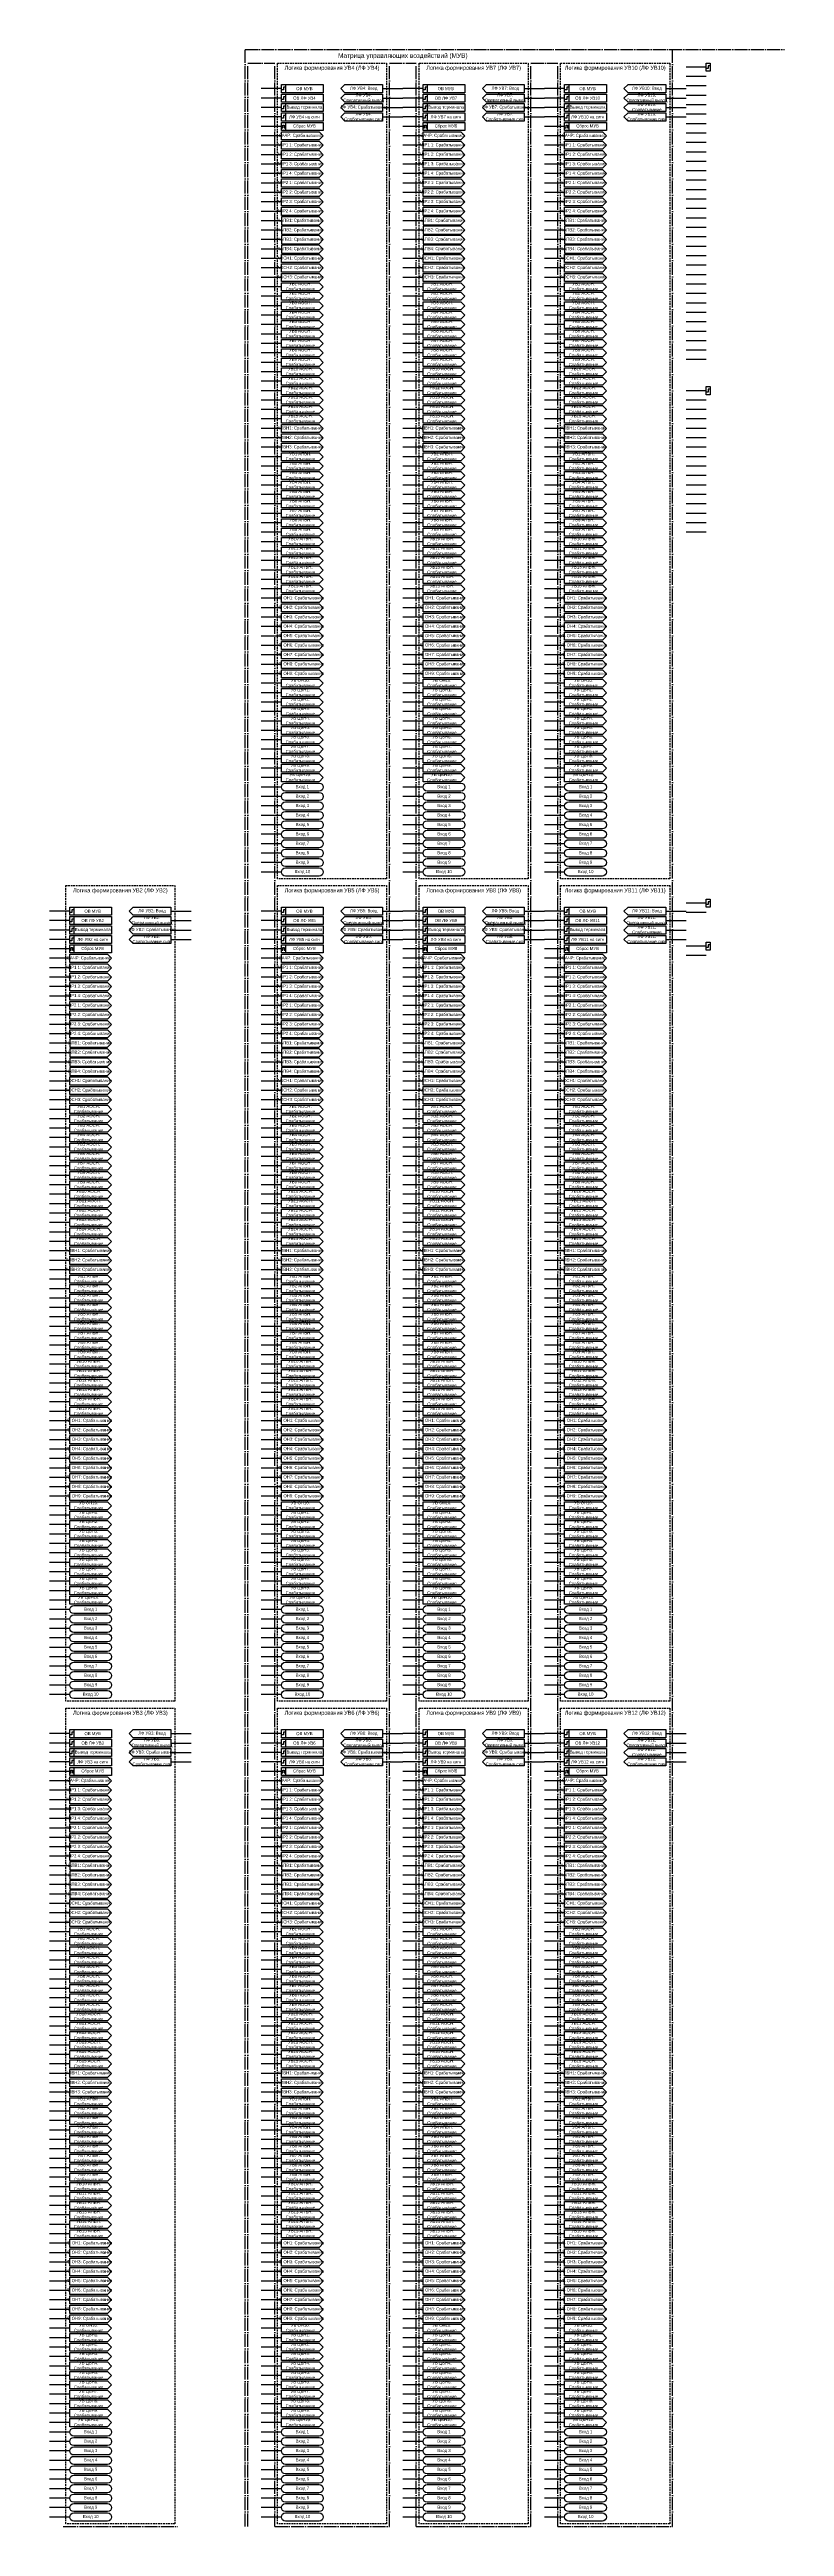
# Model space of a CAD drawing. Header units: millimetres. Extents: x -3568 to 1010, y 18 to 1948.
# Drawn here: x -3568 to -3023, y 18 to 1855 of the extents above.
import ezdxf

# ---------------------------------------------------------------- set-up
doc = ezdxf.new("R2010")
doc.units = ezdxf.units.MM
doc.linetypes.add('ACAD_ISO04W100', pattern=[30, 24, -3, 0, -3])
doc.linetypes.add('штриховая2', pattern=[0.375, 0.25, -0.125])
doc.layers.add('TEXT', color=7, linetype='Continuous', lineweight=25)
doc.layers.add('Основная', color=7, linetype='Continuous')
doc.styles.add('2.5_Gost_RD', font='ARIALN.TTF', dxfattribs={"height": 2.5})
doc.styles.add('3.5_Gost_RD', font='ARIALN.TTF', dxfattribs={"height": 3.5})

msp = doc.modelspace()

# ---------------------------------------------------------------- linework, layer by layer
at = {"color": 251, "linetype": 'ACAD_ISO04W100', "lineweight": 30, "ltscale": 0.4, "true_color": 0x58595b}
for p, q in [((-3423, 1855), (-3023, 1855)), ((-3423, 18), (-3423, 1855)), ((-3421, 18), (-3421, 1845)), ((-3421, 1845), (-3401, 1845)), ((-3401, 18), (-3401, 1845)), ((-3316, 18), (-3316, 1845)), ((-3316, 1845), (-3296, 1845)), ((-3296, 18), (-3296, 1845)), ((-3211, 18), (-3211, 1845)), ((-3211, 1845), (-3191, 1845)), ((-3191, 18), (-3191, 1845)), ((-3106, 18), (-3106, 1855)), ((-3558, 18), (-3473, 18)), ((-3401, 18), (-3316, 18)), ((-3296, 18), (-3211, 18)), ((-3191, 18), (-3106, 18))]:
    msp.add_line(p, q, dxfattribs=at)
at = {"ltscale": 100}
for p, q in [((-3081, 1842), (-3096, 1842)), ((-3396, 1826), (-3411, 1826)), ((-3396, 1819), (-3411, 1819)), ((-3321, 1826), (-3306, 1826)), ((-3321, 1819), (-3306, 1819)), ((-3291, 1826), (-3306, 1826)), ((-3291, 1819), (-3306, 1819)), ((-3216, 1826), (-3201, 1826)), ((-3216, 1819), (-3201, 1819)), ((-3186, 1826), (-3201, 1826)), ((-3186, 1819), (-3201, 1819)), ((-3111, 1826), (-3096, 1826)), ((-3111, 1819), (-3096, 1819)), ((-3081, 1835), (-3096, 1835)), ((-3081, 1828), (-3096, 1828)), ((-3081, 1821), (-3096, 1821)), ((-3396, 1812), (-3411, 1812)), ((-3396, 1805), (-3411, 1805)), ((-3321, 1812), (-3306, 1812)), ((-3321, 1805), (-3306, 1805)), ((-3291, 1812), (-3306, 1812)), ((-3291, 1805), (-3306, 1805)), ((-3216, 1812), (-3201, 1812)), ((-3216, 1805), (-3201, 1805)), ((-3186, 1812), (-3201, 1812)), ((-3186, 1805), (-3201, 1805)), ((-3111, 1812), (-3096, 1812)), ((-3111, 1805), (-3096, 1805)), ((-3081, 1814), (-3096, 1814)), ((-3081, 1807), (-3096, 1807)), ((-3396, 1798), (-3411, 1798)), ((-3396, 1791), (-3411, 1791)), ((-3396, 1784), (-3411, 1784)), ((-3291, 1798), (-3306, 1798)), ((-3291, 1791), (-3306, 1791)), ((-3291, 1784), (-3306, 1784)), ((-3186, 1798), (-3201, 1798)), ((-3186, 1791), (-3201, 1791)), ((-3186, 1784), (-3201, 1784)), ((-3081, 1800), (-3096, 1800)), ((-3081, 1793), (-3096, 1793)), ((-3081, 1786), (-3096, 1786)), ((-3396, 1777), (-3411, 1777)), ((-3396, 1770), (-3411, 1770)), ((-3291, 1777), (-3306, 1777)), ((-3291, 1770), (-3306, 1770)), ((-3186, 1777), (-3201, 1777)), ((-3186, 1770), (-3201, 1770)), ((-3081, 1779), (-3096, 1779)), ((-3081, 1772), (-3096, 1772)), ((-3081, 1765), (-3096, 1765)), ((-3396, 1763), (-3411, 1763)), ((-3396, 1756), (-3411, 1756)), ((-3396, 1749), (-3411, 1749)), ((-3291, 1763), (-3306, 1763)), ((-3291, 1756), (-3306, 1756)), ((-3291, 1749), (-3306, 1749)), ((-3186, 1763), (-3201, 1763)), ((-3186, 1756), (-3201, 1756)), ((-3186, 1749), (-3201, 1749)), ((-3081, 1758), (-3096, 1758)), ((-3081, 1751), (-3096, 1751)), ((-3396, 1742), (-3411, 1742)), ((-3396, 1735), (-3411, 1735)), ((-3396, 1728), (-3411, 1728)), ((-3291, 1742), (-3306, 1742)), ((-3291, 1735), (-3306, 1735)), ((-3291, 1728), (-3306, 1728)), ((-3186, 1742), (-3201, 1742)), ((-3186, 1735), (-3201, 1735)), ((-3186, 1728), (-3201, 1728)), ((-3081, 1744), (-3096, 1744)), ((-3081, 1737), (-3096, 1737)), ((-3081, 1730), (-3096, 1730)), ((-3396, 1721), (-3411, 1721)), ((-3396, 1714), (-3411, 1714)), ((-3291, 1721), (-3306, 1721)), ((-3291, 1714), (-3306, 1714)), ((-3186, 1721), (-3201, 1721)), ((-3186, 1714), (-3201, 1714)), ((-3081, 1723), (-3096, 1723)), ((-3081, 1716), (-3096, 1716)), ((-3081, 1709), (-3096, 1709)), ((-3396, 1707), (-3411, 1707)), ((-3396, 1700), (-3411, 1700)), ((-3396, 1693), (-3411, 1693)), ((-3291, 1707), (-3306, 1707)), ((-3291, 1700), (-3306, 1700)), ((-3291, 1693), (-3306, 1693)), ((-3186, 1707), (-3201, 1707)), ((-3186, 1700), (-3201, 1700)), ((-3186, 1693), (-3201, 1693)), ((-3081, 1702), (-3096, 1702)), ((-3081, 1695), (-3096, 1695)), ((-3396, 1686), (-3411, 1686)), ((-3396, 1679), (-3411, 1679)), ((-3396, 1672), (-3411, 1672)), ((-3291, 1686), (-3306, 1686)), ((-3291, 1679), (-3306, 1679)), ((-3291, 1672), (-3306, 1672)), ((-3186, 1686), (-3201, 1686)), ((-3186, 1679), (-3201, 1679)), ((-3186, 1672), (-3201, 1672)), ((-3081, 1688), (-3096, 1688)), ((-3081, 1681), (-3096, 1681)), ((-3081, 1674), (-3096, 1674)), ((-3396, 1665), (-3411, 1665)), ((-3396, 1658), (-3411, 1658)), ((-3291, 1665), (-3306, 1665)), ((-3291, 1658), (-3306, 1658)), ((-3186, 1665), (-3201, 1665)), ((-3186, 1658), (-3201, 1658)), ((-3081, 1667), (-3096, 1667)), ((-3081, 1660), (-3096, 1660)), ((-3396, 1651), (-3411, 1651)), ((-3396, 1644), (-3411, 1644)), ((-3396, 1637), (-3411, 1637)), ((-3291, 1651), (-3306, 1651)), ((-3291, 1644), (-3306, 1644)), ((-3291, 1637), (-3306, 1637)), ((-3186, 1651), (-3201, 1651)), ((-3186, 1644), (-3201, 1644)), ((-3186, 1637), (-3201, 1637)), ((-3081, 1653), (-3096, 1653)), ((-3081, 1646), (-3096, 1646)), ((-3081, 1639), (-3096, 1639)), ((-3396, 1630), (-3411, 1630)), ((-3396, 1623), (-3411, 1623)), ((-3291, 1630), (-3306, 1630)), ((-3291, 1623), (-3306, 1623)), ((-3186, 1630), (-3201, 1630)), ((-3186, 1623), (-3201, 1623)), ((-3081, 1632), (-3096, 1632)), ((-3081, 1625), (-3096, 1625)), ((-3396, 1616), (-3411, 1616)), ((-3396, 1609), (-3411, 1609)), ((-3396, 1602), (-3411, 1602)), ((-3291, 1616), (-3306, 1616)), ((-3291, 1609), (-3306, 1609)), ((-3291, 1602), (-3306, 1602)), ((-3186, 1616), (-3201, 1616)), ((-3186, 1609), (-3201, 1609)), ((-3186, 1602), (-3201, 1602)), ((-3081, 1602), (-3096, 1602)), ((-3396, 1595), (-3411, 1595)), ((-3396, 1588), (-3411, 1588)), ((-3396, 1581), (-3411, 1581)), ((-3291, 1595), (-3306, 1595)), ((-3291, 1588), (-3306, 1588)), ((-3291, 1581), (-3306, 1581)), ((-3186, 1595), (-3201, 1595)), ((-3186, 1588), (-3201, 1588)), ((-3186, 1581), (-3201, 1581)), ((-3081, 1595), (-3096, 1595)), ((-3081, 1588), (-3096, 1588)), ((-3081, 1581), (-3096, 1581)), ((-3396, 1574), (-3411, 1574)), ((-3396, 1567), (-3411, 1567)), ((-3291, 1574), (-3306, 1574)), ((-3291, 1567), (-3306, 1567)), ((-3186, 1574), (-3201, 1574)), ((-3186, 1567), (-3201, 1567)), ((-3081, 1574), (-3096, 1574)), ((-3081, 1567), (-3096, 1567)), ((-3396, 1560), (-3411, 1560)), ((-3396, 1553), (-3411, 1553)), ((-3396, 1546), (-3411, 1546)), ((-3291, 1560), (-3306, 1560)), ((-3291, 1553), (-3306, 1553)), ((-3291, 1546), (-3306, 1546)), ((-3186, 1560), (-3201, 1560)), ((-3186, 1553), (-3201, 1553)), ((-3186, 1546), (-3201, 1546)), ((-3081, 1560), (-3096, 1560)), ((-3081, 1553), (-3096, 1553)), ((-3081, 1546), (-3096, 1546)), ((-3396, 1539), (-3411, 1539)), ((-3396, 1532), (-3411, 1532)), ((-3396, 1525), (-3411, 1525)), ((-3291, 1539), (-3306, 1539)), ((-3291, 1532), (-3306, 1532)), ((-3291, 1525), (-3306, 1525)), ((-3186, 1539), (-3201, 1539)), ((-3186, 1532), (-3201, 1532)), ((-3186, 1525), (-3201, 1525)), ((-3081, 1539), (-3096, 1539)), ((-3081, 1532), (-3096, 1532)), ((-3081, 1525), (-3096, 1525)), ((-3396, 1518), (-3411, 1518)), ((-3396, 1511), (-3411, 1511)), ((-3291, 1518), (-3306, 1518)), ((-3291, 1511), (-3306, 1511)), ((-3186, 1518), (-3201, 1518)), ((-3186, 1511), (-3201, 1511)), ((-3081, 1518), (-3096, 1518)), ((-3081, 1511), (-3096, 1511)), ((-3396, 1504), (-3411, 1504)), ((-3396, 1497), (-3411, 1497)), ((-3396, 1490), (-3411, 1490)), ((-3291, 1504), (-3306, 1504)), ((-3291, 1497), (-3306, 1497)), ((-3291, 1490), (-3306, 1490)), ((-3186, 1504), (-3201, 1504)), ((-3186, 1497), (-3201, 1497)), ((-3186, 1490), (-3201, 1490)), ((-3081, 1504), (-3096, 1504)), ((-3081, 1497), (-3096, 1497)), ((-3396, 1483), (-3411, 1483)), ((-3396, 1476), (-3411, 1476)), ((-3291, 1483), (-3306, 1483)), ((-3291, 1476), (-3306, 1476)), ((-3186, 1483), (-3201, 1483)), ((-3186, 1476), (-3201, 1476)), ((-3396, 1469), (-3411, 1469)), ((-3396, 1462), (-3411, 1462)), ((-3396, 1455), (-3411, 1455)), ((-3291, 1469), (-3306, 1469)), ((-3291, 1462), (-3306, 1462)), ((-3291, 1455), (-3306, 1455)), ((-3186, 1469), (-3201, 1469)), ((-3186, 1462), (-3201, 1462)), ((-3186, 1455), (-3201, 1455)), ((-3396, 1448), (-3411, 1448)), ((-3396, 1441), (-3411, 1441)), ((-3396, 1434), (-3411, 1434)), ((-3291, 1448), (-3306, 1448)), ((-3291, 1441), (-3306, 1441)), ((-3291, 1434), (-3306, 1434)), ((-3186, 1448), (-3201, 1448)), ((-3186, 1441), (-3201, 1441)), ((-3186, 1434), (-3201, 1434)), ((-3396, 1427), (-3411, 1427)), ((-3396, 1420), (-3411, 1420)), ((-3291, 1427), (-3306, 1427)), ((-3291, 1420), (-3306, 1420)), ((-3186, 1427), (-3201, 1427)), ((-3186, 1420), (-3201, 1420)), ((-3396, 1413), (-3411, 1413)), ((-3396, 1406), (-3411, 1406)), ((-3396, 1399), (-3411, 1399)), ((-3291, 1413), (-3306, 1413)), ((-3291, 1406), (-3306, 1406)), ((-3291, 1399), (-3306, 1399)), ((-3186, 1413), (-3201, 1413)), ((-3186, 1406), (-3201, 1406)), ((-3186, 1399), (-3201, 1399)), ((-3396, 1392), (-3411, 1392)), ((-3396, 1385), (-3411, 1385)), ((-3396, 1378), (-3411, 1378)), ((-3291, 1392), (-3306, 1392)), ((-3291, 1385), (-3306, 1385)), ((-3291, 1378), (-3306, 1378)), ((-3186, 1392), (-3201, 1392)), ((-3186, 1385), (-3201, 1385)), ((-3186, 1378), (-3201, 1378)), ((-3396, 1371), (-3411, 1371)), ((-3396, 1364), (-3411, 1364)), ((-3291, 1371), (-3306, 1371)), ((-3291, 1364), (-3306, 1364)), ((-3186, 1371), (-3201, 1371)), ((-3186, 1364), (-3201, 1364)), ((-3396, 1357), (-3411, 1357)), ((-3396, 1350), (-3411, 1350)), ((-3396, 1343), (-3411, 1343)), ((-3291, 1357), (-3306, 1357)), ((-3291, 1350), (-3306, 1350)), ((-3291, 1343), (-3306, 1343)), ((-3186, 1357), (-3201, 1357)), ((-3186, 1350), (-3201, 1350)), ((-3186, 1343), (-3201, 1343)), ((-3396, 1336), (-3411, 1336)), ((-3396, 1329), (-3411, 1329)), ((-3291, 1336), (-3306, 1336)), ((-3291, 1329), (-3306, 1329)), ((-3186, 1336), (-3201, 1336)), ((-3186, 1329), (-3201, 1329)), ((-3396, 1322), (-3411, 1322)), ((-3396, 1315), (-3411, 1315)), ((-3396, 1308), (-3411, 1308)), ((-3291, 1322), (-3306, 1322)), ((-3291, 1315), (-3306, 1315)), ((-3291, 1308), (-3306, 1308)), ((-3186, 1322), (-3201, 1322)), ((-3186, 1315), (-3201, 1315)), ((-3186, 1308), (-3201, 1308)), ((-3396, 1301), (-3411, 1301)), ((-3396, 1294), (-3411, 1294)), ((-3396, 1287), (-3411, 1287)), ((-3291, 1301), (-3306, 1301)), ((-3291, 1294), (-3306, 1294)), ((-3291, 1287), (-3306, 1287)), ((-3186, 1301), (-3201, 1301)), ((-3186, 1294), (-3201, 1294)), ((-3186, 1287), (-3201, 1287)), ((-3396, 1280), (-3411, 1280)), ((-3396, 1273), (-3411, 1273)), ((-3291, 1280), (-3306, 1280)), ((-3291, 1273), (-3306, 1273)), ((-3186, 1280), (-3201, 1280)), ((-3186, 1273), (-3201, 1273)), ((-3396, 1266), (-3411, 1266)), ((-3396, 1259), (-3411, 1259)), ((-3396, 1252), (-3411, 1252)), ((-3291, 1266), (-3306, 1266)), ((-3291, 1259), (-3306, 1259)), ((-3291, 1252), (-3306, 1252)), ((-3186, 1266), (-3201, 1266)), ((-3186, 1259), (-3201, 1259)), ((-3186, 1252), (-3201, 1252)), ((-3396, 1245), (-3411, 1245)), ((-3291, 1245), (-3306, 1245)), ((-3186, 1245), (-3201, 1245)), ((-3553, 1216), (-3568, 1216)), ((-3478, 1216), (-3463, 1216)), ((-3396, 1216), (-3411, 1216)), ((-3321, 1216), (-3306, 1216)), ((-3291, 1216), (-3306, 1216)), ((-3216, 1216), (-3201, 1216)), ((-3186, 1216), (-3201, 1216)), ((-3111, 1216), (-3096, 1216)), ((-3081, 1222), (-3096, 1222)), ((-3081, 1215), (-3096, 1215)), ((-3553, 1209), (-3568, 1209)), ((-3553, 1202), (-3568, 1202)), ((-3553, 1195), (-3568, 1195)), ((-3478, 1209), (-3463, 1209)), ((-3478, 1202), (-3463, 1202)), ((-3478, 1195), (-3463, 1195)), ((-3396, 1209), (-3411, 1209)), ((-3396, 1202), (-3411, 1202)), ((-3396, 1195), (-3411, 1195)), ((-3321, 1209), (-3306, 1209)), ((-3321, 1202), (-3306, 1202)), ((-3321, 1195), (-3306, 1195)), ((-3291, 1209), (-3306, 1209)), ((-3291, 1202), (-3306, 1202)), ((-3291, 1195), (-3306, 1195)), ((-3216, 1209), (-3201, 1209)), ((-3216, 1202), (-3201, 1202)), ((-3216, 1195), (-3201, 1195)), ((-3186, 1209), (-3201, 1209)), ((-3186, 1202), (-3201, 1202)), ((-3186, 1195), (-3201, 1195)), ((-3111, 1209), (-3096, 1209)), ((-3111, 1202), (-3096, 1202)), ((-3111, 1195), (-3096, 1195)), ((-3553, 1188), (-3568, 1188)), ((-3553, 1181), (-3568, 1181)), ((-3396, 1188), (-3411, 1188)), ((-3396, 1181), (-3411, 1181)), ((-3291, 1188), (-3306, 1188)), ((-3291, 1181), (-3306, 1181)), ((-3186, 1188), (-3201, 1188)), ((-3186, 1181), (-3201, 1181)), ((-3081, 1190), (-3096, 1190)), ((-3081, 1183), (-3096, 1183)), ((-3553, 1174), (-3568, 1174)), ((-3553, 1167), (-3568, 1167)), ((-3553, 1160), (-3568, 1160)), ((-3396, 1174), (-3411, 1174)), ((-3396, 1167), (-3411, 1167)), ((-3396, 1160), (-3411, 1160)), ((-3291, 1174), (-3306, 1174)), ((-3291, 1167), (-3306, 1167)), ((-3291, 1160), (-3306, 1160)), ((-3186, 1174), (-3201, 1174)), ((-3186, 1167), (-3201, 1167)), ((-3186, 1160), (-3201, 1160)), ((-3553, 1153), (-3568, 1153)), ((-3553, 1146), (-3568, 1146)), ((-3553, 1139), (-3568, 1139)), ((-3396, 1153), (-3411, 1153)), ((-3396, 1146), (-3411, 1146)), ((-3396, 1139), (-3411, 1139)), ((-3291, 1153), (-3306, 1153)), ((-3291, 1146), (-3306, 1146)), ((-3291, 1139), (-3306, 1139)), ((-3186, 1153), (-3201, 1153)), ((-3186, 1146), (-3201, 1146)), ((-3186, 1139), (-3201, 1139)), ((-3553, 1132), (-3568, 1132)), ((-3553, 1125), (-3568, 1125)), ((-3396, 1132), (-3411, 1132)), ((-3396, 1125), (-3411, 1125)), ((-3291, 1132), (-3306, 1132)), ((-3291, 1125), (-3306, 1125)), ((-3186, 1132), (-3201, 1132)), ((-3186, 1125), (-3201, 1125)), ((-3553, 1118), (-3568, 1118)), ((-3553, 1111), (-3568, 1111)), ((-3553, 1104), (-3568, 1104)), ((-3396, 1118), (-3411, 1118)), ((-3396, 1111), (-3411, 1111)), ((-3396, 1104), (-3411, 1104)), ((-3291, 1118), (-3306, 1118)), ((-3291, 1111), (-3306, 1111)), ((-3291, 1104), (-3306, 1104)), ((-3186, 1118), (-3201, 1118)), ((-3186, 1111), (-3201, 1111)), ((-3186, 1104), (-3201, 1104)), ((-3553, 1097), (-3568, 1097)), ((-3553, 1090), (-3568, 1090)), ((-3396, 1097), (-3411, 1097)), ((-3396, 1090), (-3411, 1090)), ((-3291, 1097), (-3306, 1097)), ((-3291, 1090), (-3306, 1090)), ((-3186, 1097), (-3201, 1097)), ((-3186, 1090), (-3201, 1090)), ((-3553, 1083), (-3568, 1083)), ((-3553, 1076), (-3568, 1076)), ((-3553, 1069), (-3568, 1069)), ((-3396, 1083), (-3411, 1083)), ((-3396, 1076), (-3411, 1076)), ((-3396, 1069), (-3411, 1069)), ((-3291, 1083), (-3306, 1083)), ((-3291, 1076), (-3306, 1076)), ((-3291, 1069), (-3306, 1069)), ((-3186, 1083), (-3201, 1083)), ((-3186, 1076), (-3201, 1076)), ((-3186, 1069), (-3201, 1069)), ((-3553, 1062), (-3568, 1062)), ((-3553, 1055), (-3568, 1055)), ((-3553, 1048), (-3568, 1048)), ((-3396, 1062), (-3411, 1062)), ((-3396, 1055), (-3411, 1055)), ((-3396, 1048), (-3411, 1048)), ((-3291, 1062), (-3306, 1062)), ((-3291, 1055), (-3306, 1055)), ((-3291, 1048), (-3306, 1048)), ((-3186, 1062), (-3201, 1062)), ((-3186, 1055), (-3201, 1055)), ((-3186, 1048), (-3201, 1048)), ((-3553, 1041), (-3568, 1041)), ((-3553, 1034), (-3568, 1034)), ((-3396, 1041), (-3411, 1041)), ((-3396, 1034), (-3411, 1034)), ((-3291, 1041), (-3306, 1041)), ((-3291, 1034), (-3306, 1034)), ((-3186, 1041), (-3201, 1041)), ((-3186, 1034), (-3201, 1034)), ((-3553, 1027), (-3568, 1027)), ((-3553, 1020), (-3568, 1020)), ((-3553, 1013), (-3568, 1013)), ((-3396, 1027), (-3411, 1027)), ((-3396, 1020), (-3411, 1020)), ((-3396, 1013), (-3411, 1013)), ((-3291, 1027), (-3306, 1027)), ((-3291, 1020), (-3306, 1020)), ((-3291, 1013), (-3306, 1013)), ((-3186, 1027), (-3201, 1027)), ((-3186, 1020), (-3201, 1020)), ((-3186, 1013), (-3201, 1013)), ((-3553, 1006), (-3568, 1006)), ((-3553, 999), (-3568, 999)), ((-3553, 992), (-3568, 992)), ((-3396, 1006), (-3411, 1006)), ((-3396, 999), (-3411, 999)), ((-3396, 992), (-3411, 992)), ((-3291, 1006), (-3306, 1006)), ((-3291, 999), (-3306, 999)), ((-3291, 992), (-3306, 992)), ((-3186, 1006), (-3201, 1006)), ((-3186, 999), (-3201, 999)), ((-3186, 992), (-3201, 992)), ((-3553, 985), (-3568, 985)), ((-3553, 978), (-3568, 978)), ((-3396, 985), (-3411, 985)), ((-3396, 978), (-3411, 978)), ((-3291, 985), (-3306, 985)), ((-3291, 978), (-3306, 978)), ((-3186, 985), (-3201, 985)), ((-3186, 978), (-3201, 978)), ((-3553, 971), (-3568, 971)), ((-3553, 964), (-3568, 964)), ((-3553, 957), (-3568, 957)), ((-3396, 971), (-3411, 971)), ((-3396, 964), (-3411, 964)), ((-3396, 957), (-3411, 957)), ((-3291, 971), (-3306, 971)), ((-3291, 964), (-3306, 964)), ((-3291, 957), (-3306, 957)), ((-3186, 971), (-3201, 971)), ((-3186, 964), (-3201, 964)), ((-3186, 957), (-3201, 957)), ((-3553, 950), (-3568, 950)), ((-3553, 943), (-3568, 943)), ((-3396, 950), (-3411, 950)), ((-3396, 943), (-3411, 943)), ((-3291, 950), (-3306, 950)), ((-3291, 943), (-3306, 943)), ((-3186, 950), (-3201, 950)), ((-3186, 943), (-3201, 943)), ((-3553, 936), (-3568, 936)), ((-3553, 929), (-3568, 929)), ((-3553, 922), (-3568, 922)), ((-3396, 936), (-3411, 936)), ((-3396, 929), (-3411, 929)), ((-3396, 922), (-3411, 922)), ((-3291, 936), (-3306, 936)), ((-3291, 929), (-3306, 929)), ((-3291, 922), (-3306, 922)), ((-3186, 936), (-3201, 936)), ((-3186, 929), (-3201, 929)), ((-3186, 922), (-3201, 922)), ((-3553, 915), (-3568, 915)), ((-3553, 908), (-3568, 908)), ((-3553, 901), (-3568, 901)), ((-3396, 915), (-3411, 915)), ((-3396, 908), (-3411, 908)), ((-3396, 901), (-3411, 901)), ((-3291, 915), (-3306, 915)), ((-3291, 908), (-3306, 908)), ((-3291, 901), (-3306, 901)), ((-3186, 915), (-3201, 915)), ((-3186, 908), (-3201, 908)), ((-3186, 901), (-3201, 901)), ((-3553, 894), (-3568, 894)), ((-3553, 887), (-3568, 887)), ((-3396, 894), (-3411, 894)), ((-3396, 887), (-3411, 887)), ((-3291, 894), (-3306, 894)), ((-3291, 887), (-3306, 887)), ((-3186, 894), (-3201, 894)), ((-3186, 887), (-3201, 887)), ((-3553, 880), (-3568, 880)), ((-3553, 873), (-3568, 873)), ((-3553, 866), (-3568, 866)), ((-3396, 880), (-3411, 880)), ((-3396, 873), (-3411, 873)), ((-3396, 866), (-3411, 866)), ((-3291, 880), (-3306, 880)), ((-3291, 873), (-3306, 873)), ((-3291, 866), (-3306, 866)), ((-3186, 880), (-3201, 880)), ((-3186, 873), (-3201, 873)), ((-3186, 866), (-3201, 866)), ((-3553, 859), (-3568, 859)), ((-3553, 852), (-3568, 852)), ((-3396, 859), (-3411, 859)), ((-3396, 852), (-3411, 852)), ((-3291, 859), (-3306, 859)), ((-3291, 852), (-3306, 852)), ((-3186, 859), (-3201, 859)), ((-3186, 852), (-3201, 852)), ((-3553, 845), (-3568, 845)), ((-3553, 838), (-3568, 838)), ((-3553, 831), (-3568, 831)), ((-3396, 845), (-3411, 845)), ((-3396, 838), (-3411, 838)), ((-3396, 831), (-3411, 831)), ((-3291, 845), (-3306, 845)), ((-3291, 838), (-3306, 838)), ((-3291, 831), (-3306, 831)), ((-3186, 845), (-3201, 845)), ((-3186, 838), (-3201, 838)), ((-3186, 831), (-3201, 831)), ((-3553, 824), (-3568, 824)), ((-3553, 817), (-3568, 817)), ((-3553, 810), (-3568, 810)), ((-3396, 824), (-3411, 824)), ((-3396, 817), (-3411, 817)), ((-3396, 810), (-3411, 810)), ((-3291, 824), (-3306, 824)), ((-3291, 817), (-3306, 817)), ((-3291, 810), (-3306, 810)), ((-3186, 824), (-3201, 824)), ((-3186, 817), (-3201, 817)), ((-3186, 810), (-3201, 810)), ((-3553, 803), (-3568, 803)), ((-3553, 796), (-3568, 796)), ((-3396, 803), (-3411, 803)), ((-3396, 796), (-3411, 796)), ((-3291, 803), (-3306, 803)), ((-3291, 796), (-3306, 796)), ((-3186, 803), (-3201, 803)), ((-3186, 796), (-3201, 796)), ((-3553, 789), (-3568, 789)), ((-3553, 782), (-3568, 782)), ((-3553, 775), (-3568, 775)), ((-3396, 789), (-3411, 789)), ((-3396, 782), (-3411, 782)), ((-3396, 775), (-3411, 775)), ((-3291, 789), (-3306, 789)), ((-3291, 782), (-3306, 782)), ((-3291, 775), (-3306, 775)), ((-3186, 789), (-3201, 789)), ((-3186, 782), (-3201, 782)), ((-3186, 775), (-3201, 775)), ((-3553, 768), (-3568, 768)), ((-3553, 761), (-3568, 761)), ((-3553, 754), (-3568, 754)), ((-3396, 768), (-3411, 768)), ((-3396, 761), (-3411, 761)), ((-3396, 754), (-3411, 754)), ((-3291, 768), (-3306, 768)), ((-3291, 761), (-3306, 761)), ((-3291, 754), (-3306, 754)), ((-3186, 768), (-3201, 768)), ((-3186, 761), (-3201, 761)), ((-3186, 754), (-3201, 754)), ((-3553, 747), (-3568, 747)), ((-3553, 740), (-3568, 740)), ((-3396, 747), (-3411, 747)), ((-3396, 740), (-3411, 740)), ((-3291, 747), (-3306, 747)), ((-3291, 740), (-3306, 740)), ((-3186, 747), (-3201, 747)), ((-3186, 740), (-3201, 740)), ((-3553, 733), (-3568, 733)), ((-3553, 726), (-3568, 726)), ((-3553, 719), (-3568, 719)), ((-3396, 733), (-3411, 733)), ((-3396, 726), (-3411, 726)), ((-3396, 719), (-3411, 719)), ((-3291, 733), (-3306, 733)), ((-3291, 726), (-3306, 726)), ((-3291, 719), (-3306, 719)), ((-3186, 733), (-3201, 733)), ((-3186, 726), (-3201, 726)), ((-3186, 719), (-3201, 719)), ((-3553, 712), (-3568, 712)), ((-3553, 705), (-3568, 705)), ((-3396, 712), (-3411, 712)), ((-3396, 705), (-3411, 705)), ((-3291, 712), (-3306, 712)), ((-3291, 705), (-3306, 705)), ((-3186, 712), (-3201, 712)), ((-3186, 705), (-3201, 705)), ((-3553, 698), (-3568, 698)), ((-3553, 691), (-3568, 691)), ((-3553, 684), (-3568, 684)), ((-3396, 698), (-3411, 698)), ((-3396, 691), (-3411, 691)), ((-3396, 684), (-3411, 684)), ((-3291, 698), (-3306, 698)), ((-3291, 691), (-3306, 691)), ((-3291, 684), (-3306, 684)), ((-3186, 698), (-3201, 698)), ((-3186, 691), (-3201, 691)), ((-3186, 684), (-3201, 684)), ((-3553, 677), (-3568, 677)), ((-3553, 670), (-3568, 670)), ((-3553, 663), (-3568, 663)), ((-3396, 677), (-3411, 677)), ((-3396, 670), (-3411, 670)), ((-3396, 663), (-3411, 663)), ((-3291, 677), (-3306, 677)), ((-3291, 670), (-3306, 670)), ((-3291, 663), (-3306, 663)), ((-3186, 677), (-3201, 677)), ((-3186, 670), (-3201, 670)), ((-3186, 663), (-3201, 663)), ((-3553, 656), (-3568, 656)), ((-3553, 649), (-3568, 649)), ((-3396, 656), (-3411, 656)), ((-3396, 649), (-3411, 649)), ((-3291, 656), (-3306, 656)), ((-3291, 649), (-3306, 649)), ((-3186, 656), (-3201, 656)), ((-3186, 649), (-3201, 649)), ((-3553, 642), (-3568, 642)), ((-3553, 635), (-3568, 635)), ((-3396, 642), (-3411, 642)), ((-3396, 635), (-3411, 635)), ((-3291, 642), (-3306, 642)), ((-3291, 635), (-3306, 635)), ((-3186, 642), (-3201, 642)), ((-3186, 635), (-3201, 635)), ((-3553, 606), (-3568, 606)), ((-3553, 599), (-3568, 599)), ((-3553, 592), (-3568, 592)), ((-3478, 606), (-3463, 606)), ((-3478, 599), (-3463, 599)), ((-3478, 592), (-3463, 592)), ((-3396, 606), (-3411, 606)), ((-3396, 599), (-3411, 599)), ((-3396, 592), (-3411, 592)), ((-3321, 606), (-3306, 606)), ((-3321, 599), (-3306, 599)), ((-3321, 592), (-3306, 592)), ((-3291, 606), (-3306, 606)), ((-3291, 599), (-3306, 599)), ((-3291, 592), (-3306, 592)), ((-3216, 606), (-3201, 606)), ((-3216, 599), (-3201, 599)), ((-3216, 592), (-3201, 592)), ((-3186, 606), (-3201, 606)), ((-3186, 599), (-3201, 599)), ((-3186, 592), (-3201, 592)), ((-3111, 606), (-3096, 606)), ((-3111, 599), (-3096, 599)), ((-3111, 592), (-3096, 592)), ((-3553, 585), (-3568, 585)), ((-3553, 578), (-3568, 578)), ((-3553, 571), (-3568, 571)), ((-3478, 585), (-3463, 585)), ((-3396, 585), (-3411, 585)), ((-3396, 578), (-3411, 578)), ((-3396, 571), (-3411, 571)), ((-3321, 585), (-3306, 585)), ((-3291, 585), (-3306, 585)), ((-3291, 578), (-3306, 578)), ((-3291, 571), (-3306, 571)), ((-3216, 585), (-3201, 585)), ((-3186, 585), (-3201, 585)), ((-3186, 578), (-3201, 578)), ((-3186, 571), (-3201, 571)), ((-3111, 585), (-3096, 585)), ((-3553, 564), (-3568, 564)), ((-3553, 557), (-3568, 557)), ((-3396, 564), (-3411, 564)), ((-3396, 557), (-3411, 557)), ((-3291, 564), (-3306, 564)), ((-3291, 557), (-3306, 557)), ((-3186, 564), (-3201, 564)), ((-3186, 557), (-3201, 557)), ((-3553, 550), (-3568, 550)), ((-3553, 543), (-3568, 543)), ((-3553, 536), (-3568, 536)), ((-3396, 550), (-3411, 550)), ((-3396, 543), (-3411, 543)), ((-3396, 536), (-3411, 536)), ((-3291, 550), (-3306, 550)), ((-3291, 543), (-3306, 543)), ((-3291, 536), (-3306, 536)), ((-3186, 550), (-3201, 550)), ((-3186, 543), (-3201, 543)), ((-3186, 536), (-3201, 536)), ((-3553, 529), (-3568, 529)), ((-3553, 522), (-3568, 522)), ((-3553, 515), (-3568, 515)), ((-3396, 529), (-3411, 529)), ((-3396, 522), (-3411, 522)), ((-3396, 515), (-3411, 515)), ((-3291, 529), (-3306, 529)), ((-3291, 522), (-3306, 522)), ((-3291, 515), (-3306, 515)), ((-3186, 529), (-3201, 529)), ((-3186, 522), (-3201, 522)), ((-3186, 515), (-3201, 515)), ((-3553, 508), (-3568, 508)), ((-3553, 501), (-3568, 501)), ((-3396, 508), (-3411, 508)), ((-3396, 501), (-3411, 501)), ((-3291, 508), (-3306, 508)), ((-3291, 501), (-3306, 501)), ((-3186, 508), (-3201, 508)), ((-3186, 501), (-3201, 501)), ((-3553, 494), (-3568, 494)), ((-3553, 487), (-3568, 487)), ((-3553, 480), (-3568, 480)), ((-3396, 494), (-3411, 494)), ((-3396, 487), (-3411, 487)), ((-3396, 480), (-3411, 480)), ((-3291, 494), (-3306, 494)), ((-3291, 487), (-3306, 487)), ((-3291, 480), (-3306, 480)), ((-3186, 494), (-3201, 494)), ((-3186, 487), (-3201, 487)), ((-3186, 480), (-3201, 480)), ((-3553, 473), (-3568, 473)), ((-3553, 466), (-3568, 466)), ((-3396, 473), (-3411, 473)), ((-3396, 466), (-3411, 466)), ((-3291, 473), (-3306, 473)), ((-3291, 466), (-3306, 466)), ((-3186, 473), (-3201, 473)), ((-3186, 466), (-3201, 466)), ((-3553, 459), (-3568, 459)), ((-3553, 452), (-3568, 452)), ((-3553, 445), (-3568, 445)), ((-3396, 459), (-3411, 459)), ((-3396, 452), (-3411, 452)), ((-3396, 445), (-3411, 445)), ((-3291, 459), (-3306, 459)), ((-3291, 452), (-3306, 452)), ((-3291, 445), (-3306, 445)), ((-3186, 459), (-3201, 459)), ((-3186, 452), (-3201, 452)), ((-3186, 445), (-3201, 445)), ((-3553, 438), (-3568, 438)), ((-3553, 431), (-3568, 431)), ((-3553, 424), (-3568, 424)), ((-3396, 438), (-3411, 438)), ((-3396, 431), (-3411, 431)), ((-3396, 424), (-3411, 424)), ((-3291, 438), (-3306, 438)), ((-3291, 431), (-3306, 431)), ((-3291, 424), (-3306, 424)), ((-3186, 438), (-3201, 438)), ((-3186, 431), (-3201, 431)), ((-3186, 424), (-3201, 424)), ((-3553, 417), (-3568, 417)), ((-3553, 410), (-3568, 410)), ((-3396, 417), (-3411, 417)), ((-3396, 410), (-3411, 410)), ((-3291, 417), (-3306, 417)), ((-3291, 410), (-3306, 410)), ((-3186, 417), (-3201, 417)), ((-3186, 410), (-3201, 410)), ((-3553, 403), (-3568, 403)), ((-3553, 396), (-3568, 396)), ((-3553, 389), (-3568, 389)), ((-3396, 403), (-3411, 403)), ((-3396, 396), (-3411, 396)), ((-3396, 389), (-3411, 389)), ((-3291, 403), (-3306, 403)), ((-3291, 396), (-3306, 396)), ((-3291, 389), (-3306, 389)), ((-3186, 403), (-3201, 403)), ((-3186, 396), (-3201, 396)), ((-3186, 389), (-3201, 389)), ((-3553, 382), (-3568, 382)), ((-3553, 375), (-3568, 375)), ((-3553, 368), (-3568, 368)), ((-3396, 382), (-3411, 382)), ((-3396, 375), (-3411, 375)), ((-3396, 368), (-3411, 368)), ((-3291, 382), (-3306, 382)), ((-3291, 375), (-3306, 375)), ((-3291, 368), (-3306, 368)), ((-3186, 382), (-3201, 382)), ((-3186, 375), (-3201, 375)), ((-3186, 368), (-3201, 368)), ((-3553, 361), (-3568, 361)), ((-3553, 354), (-3568, 354)), ((-3396, 361), (-3411, 361)), ((-3396, 354), (-3411, 354)), ((-3291, 361), (-3306, 361)), ((-3291, 354), (-3306, 354)), ((-3186, 361), (-3201, 361)), ((-3186, 354), (-3201, 354)), ((-3553, 347), (-3568, 347)), ((-3553, 340), (-3568, 340)), ((-3553, 333), (-3568, 333)), ((-3396, 347), (-3411, 347)), ((-3396, 340), (-3411, 340)), ((-3396, 333), (-3411, 333)), ((-3291, 347), (-3306, 347)), ((-3291, 340), (-3306, 340)), ((-3291, 333), (-3306, 333)), ((-3186, 347), (-3201, 347)), ((-3186, 340), (-3201, 340)), ((-3186, 333), (-3201, 333)), ((-3553, 326), (-3568, 326)), ((-3553, 319), (-3568, 319)), ((-3396, 326), (-3411, 326)), ((-3396, 319), (-3411, 319)), ((-3291, 326), (-3306, 326)), ((-3291, 319), (-3306, 319)), ((-3186, 326), (-3201, 326)), ((-3186, 319), (-3201, 319)), ((-3553, 312), (-3568, 312)), ((-3553, 305), (-3568, 305)), ((-3553, 298), (-3568, 298)), ((-3396, 312), (-3411, 312)), ((-3396, 305), (-3411, 305)), ((-3396, 298), (-3411, 298)), ((-3291, 312), (-3306, 312)), ((-3291, 305), (-3306, 305)), ((-3291, 298), (-3306, 298)), ((-3186, 312), (-3201, 312)), ((-3186, 305), (-3201, 305)), ((-3186, 298), (-3201, 298)), ((-3553, 291), (-3568, 291)), ((-3553, 284), (-3568, 284)), ((-3553, 277), (-3568, 277)), ((-3396, 291), (-3411, 291)), ((-3396, 284), (-3411, 284)), ((-3396, 277), (-3411, 277)), ((-3291, 291), (-3306, 291)), ((-3291, 284), (-3306, 284)), ((-3291, 277), (-3306, 277)), ((-3186, 291), (-3201, 291)), ((-3186, 284), (-3201, 284)), ((-3186, 277), (-3201, 277)), ((-3553, 270), (-3568, 270)), ((-3553, 263), (-3568, 263)), ((-3396, 270), (-3411, 270)), ((-3396, 263), (-3411, 263)), ((-3291, 270), (-3306, 270)), ((-3291, 263), (-3306, 263)), ((-3186, 270), (-3201, 270)), ((-3186, 263), (-3201, 263)), ((-3553, 256), (-3568, 256)), ((-3553, 249), (-3568, 249)), ((-3553, 242), (-3568, 242)), ((-3396, 256), (-3411, 256)), ((-3396, 249), (-3411, 249)), ((-3396, 242), (-3411, 242)), ((-3291, 256), (-3306, 256)), ((-3291, 249), (-3306, 249)), ((-3291, 242), (-3306, 242)), ((-3186, 256), (-3201, 256)), ((-3186, 249), (-3201, 249)), ((-3186, 242), (-3201, 242)), ((-3553, 235), (-3568, 235)), ((-3553, 228), (-3568, 228)), ((-3553, 221), (-3568, 221)), ((-3396, 235), (-3411, 235)), ((-3396, 228), (-3411, 228)), ((-3396, 221), (-3411, 221)), ((-3291, 235), (-3306, 235)), ((-3291, 228), (-3306, 228)), ((-3291, 221), (-3306, 221)), ((-3186, 235), (-3201, 235)), ((-3186, 228), (-3201, 228)), ((-3186, 221), (-3201, 221)), ((-3553, 214), (-3568, 214)), ((-3553, 207), (-3568, 207)), ((-3396, 214), (-3411, 214)), ((-3396, 207), (-3411, 207)), ((-3291, 214), (-3306, 214)), ((-3291, 207), (-3306, 207)), ((-3186, 214), (-3201, 214)), ((-3186, 207), (-3201, 207)), ((-3553, 200), (-3568, 200)), ((-3553, 193), (-3568, 193)), ((-3553, 186), (-3568, 186)), ((-3396, 200), (-3411, 200)), ((-3396, 193), (-3411, 193)), ((-3396, 186), (-3411, 186)), ((-3291, 200), (-3306, 200)), ((-3291, 193), (-3306, 193)), ((-3291, 186), (-3306, 186)), ((-3186, 200), (-3201, 200)), ((-3186, 193), (-3201, 193)), ((-3186, 186), (-3201, 186)), ((-3553, 179), (-3568, 179)), ((-3553, 172), (-3568, 172)), ((-3396, 179), (-3411, 179)), ((-3396, 172), (-3411, 172)), ((-3291, 179), (-3306, 179)), ((-3291, 172), (-3306, 172)), ((-3186, 179), (-3201, 179)), ((-3186, 172), (-3201, 172)), ((-3553, 165), (-3568, 165)), ((-3553, 158), (-3568, 158)), ((-3553, 151), (-3568, 151)), ((-3396, 165), (-3411, 165)), ((-3396, 158), (-3411, 158)), ((-3396, 151), (-3411, 151)), ((-3291, 165), (-3306, 165)), ((-3291, 158), (-3306, 158)), ((-3291, 151), (-3306, 151)), ((-3186, 165), (-3201, 165)), ((-3186, 158), (-3201, 158)), ((-3186, 151), (-3201, 151)), ((-3553, 144), (-3568, 144)), ((-3553, 137), (-3568, 137)), ((-3553, 130), (-3568, 130)), ((-3396, 144), (-3411, 144)), ((-3396, 137), (-3411, 137)), ((-3396, 130), (-3411, 130)), ((-3291, 144), (-3306, 144)), ((-3291, 137), (-3306, 137)), ((-3291, 130), (-3306, 130)), ((-3186, 144), (-3201, 144)), ((-3186, 137), (-3201, 137)), ((-3186, 130), (-3201, 130)), ((-3553, 123), (-3568, 123)), ((-3553, 116), (-3568, 116)), ((-3396, 123), (-3411, 123)), ((-3396, 116), (-3411, 116)), ((-3291, 123), (-3306, 123)), ((-3291, 116), (-3306, 116)), ((-3186, 123), (-3201, 123)), ((-3186, 116), (-3201, 116)), ((-3553, 109), (-3568, 109)), ((-3553, 102), (-3568, 102)), ((-3553, 95), (-3568, 95)), ((-3396, 109), (-3411, 109)), ((-3396, 102), (-3411, 102)), ((-3396, 95), (-3411, 95)), ((-3291, 109), (-3306, 109)), ((-3291, 102), (-3306, 102)), ((-3291, 95), (-3306, 95)), ((-3186, 109), (-3201, 109)), ((-3186, 102), (-3201, 102)), ((-3186, 95), (-3201, 95)), ((-3553, 88), (-3568, 88)), ((-3553, 81), (-3568, 81)), ((-3553, 74), (-3568, 74)), ((-3396, 88), (-3411, 88)), ((-3396, 81), (-3411, 81)), ((-3396, 74), (-3411, 74)), ((-3291, 88), (-3306, 88)), ((-3291, 81), (-3306, 81)), ((-3291, 74), (-3306, 74)), ((-3186, 88), (-3201, 88)), ((-3186, 81), (-3201, 81)), ((-3186, 74), (-3201, 74)), ((-3553, 67), (-3568, 67)), ((-3553, 60), (-3568, 60)), ((-3396, 67), (-3411, 67)), ((-3396, 60), (-3411, 60)), ((-3291, 67), (-3306, 67)), ((-3291, 60), (-3306, 60)), ((-3186, 67), (-3201, 67)), ((-3186, 60), (-3201, 60)), ((-3553, 53), (-3568, 53)), ((-3553, 46), (-3568, 46)), ((-3553, 39), (-3568, 39)), ((-3396, 53), (-3411, 53)), ((-3396, 46), (-3411, 46)), ((-3396, 39), (-3411, 39)), ((-3291, 53), (-3306, 53)), ((-3291, 46), (-3306, 46)), ((-3291, 39), (-3306, 39)), ((-3186, 53), (-3201, 53)), ((-3186, 46), (-3201, 46)), ((-3186, 39), (-3201, 39)), ((-3553, 32), (-3568, 32)), ((-3553, 25), (-3568, 25)), ((-3396, 32), (-3411, 32)), ((-3396, 25), (-3411, 25)), ((-3291, 32), (-3306, 32)), ((-3291, 25), (-3306, 25)), ((-3186, 32), (-3201, 32)), ((-3186, 25), (-3201, 25))]:
    msp.add_line(p, q, dxfattribs=at)
at = {"linetype": 'штриховая2', "ltscale": 5}
for points in [[(-3399, 1845), (-3318, 1845), (-3318, 1240), (-3399, 1240)], [(-3294, 1845), (-3213, 1845), (-3213, 1240), (-3294, 1240)], [(-3189, 1845), (-3108, 1845), (-3108, 1240), (-3189, 1240)], [(-3556, 1235), (-3475, 1235), (-3475, 630), (-3556, 630)], [(-3399, 1235), (-3318, 1235), (-3318, 630), (-3399, 630)], [(-3294, 1235), (-3213, 1235), (-3213, 630), (-3294, 630)], [(-3189, 1235), (-3108, 1235), (-3108, 630), (-3189, 630)], [(-3556, 625), (-3475, 625), (-3475, 20), (-3556, 20)], [(-3399, 625), (-3318, 625), (-3318, 20), (-3399, 20)], [(-3294, 625), (-3213, 625), (-3213, 20), (-3294, 20)], [(-3189, 625), (-3108, 625), (-3108, 20), (-3189, 20)]]:
    msp.add_lwpolyline(points, close=True, dxfattribs=at)
at = {"ltscale": 100}
for points in [[(-3081, 1845), (-3078, 1845), (-3078, 1839), (-3081, 1839)], [(-3396, 1829), (-3393, 1829), (-3393, 1823), (-3396, 1823)], [(-3396, 1829), (-3365, 1829), (-3365, 1823), (-3396, 1823)], [(-3396, 1822), (-3393, 1822), (-3393, 1816), (-3396, 1816)], [(-3396, 1822), (-3365, 1822), (-3365, 1816), (-3396, 1816)], [(-3321, 1829), (-3321, 1823), (-3349, 1823), (-3352, 1826), (-3349, 1829)], [(-3321, 1822), (-3321, 1816), (-3349, 1816), (-3352, 1819), (-3349, 1822)], [(-3291, 1829), (-3288, 1829), (-3288, 1823), (-3291, 1823)], [(-3291, 1829), (-3260, 1829), (-3260, 1823), (-3291, 1823)], [(-3291, 1822), (-3288, 1822), (-3288, 1816), (-3291, 1816)], [(-3291, 1822), (-3260, 1822), (-3260, 1816), (-3291, 1816)], [(-3216, 1829), (-3216, 1823), (-3244, 1823), (-3247, 1826), (-3244, 1829)], [(-3216, 1822), (-3216, 1816), (-3244, 1816), (-3247, 1819), (-3244, 1822)], [(-3186, 1829), (-3183, 1829), (-3183, 1823), (-3186, 1823)], [(-3186, 1829), (-3155, 1829), (-3155, 1823), (-3186, 1823)], [(-3186, 1822), (-3183, 1822), (-3183, 1816), (-3186, 1816)], [(-3186, 1822), (-3155, 1822), (-3155, 1816), (-3186, 1816)], [(-3111, 1829), (-3111, 1823), (-3139, 1823), (-3142, 1826), (-3139, 1829)], [(-3111, 1822), (-3111, 1816), (-3139, 1816), (-3142, 1819), (-3139, 1822)], [(-3396, 1815), (-3393, 1815), (-3393, 1809), (-3396, 1809)], [(-3396, 1815), (-3365, 1815), (-3365, 1809), (-3396, 1809)], [(-3396, 1808), (-3393, 1808), (-3393, 1802), (-3396, 1802)], [(-3396, 1808), (-3365, 1808), (-3365, 1802), (-3396, 1802)], [(-3396, 1801), (-3365, 1801), (-3365, 1795), (-3396, 1795)], [(-3396, 1801), (-3393, 1801), (-3393, 1795), (-3396, 1795)], [(-3349, 1815), (-3321, 1815), (-3321, 1809), (-3349, 1809), (-3352, 1812)], [(-3349, 1808), (-3321, 1808), (-3321, 1802), (-3349, 1802), (-3352, 1805)], [(-3291, 1815), (-3288, 1815), (-3288, 1809), (-3291, 1809)], [(-3291, 1815), (-3260, 1815), (-3260, 1809), (-3291, 1809)], [(-3291, 1808), (-3288, 1808), (-3288, 1802), (-3291, 1802)], [(-3291, 1808), (-3260, 1808), (-3260, 1802), (-3291, 1802)], [(-3291, 1801), (-3260, 1801), (-3260, 1795), (-3291, 1795)], [(-3291, 1801), (-3288, 1801), (-3288, 1795), (-3291, 1795)], [(-3244, 1815), (-3216, 1815), (-3216, 1809), (-3244, 1809), (-3247, 1812)], [(-3244, 1808), (-3216, 1808), (-3216, 1802), (-3244, 1802), (-3247, 1805)], [(-3186, 1815), (-3183, 1815), (-3183, 1809), (-3186, 1809)], [(-3186, 1815), (-3155, 1815), (-3155, 1809), (-3186, 1809)], [(-3186, 1808), (-3183, 1808), (-3183, 1802), (-3186, 1802)], [(-3186, 1808), (-3155, 1808), (-3155, 1802), (-3186, 1802)], [(-3186, 1801), (-3155, 1801), (-3155, 1795), (-3186, 1795)], [(-3186, 1801), (-3183, 1801), (-3183, 1795), (-3186, 1795)], [(-3139, 1815), (-3111, 1815), (-3111, 1809), (-3139, 1809), (-3142, 1812)], [(-3139, 1808), (-3111, 1808), (-3111, 1802), (-3139, 1802), (-3142, 1805)], [(-3081, 1605), (-3078, 1605), (-3078, 1599), (-3081, 1599)], [(-3553, 1219), (-3550, 1219), (-3550, 1213), (-3553, 1213)], [(-3553, 1219), (-3522, 1219), (-3522, 1213), (-3553, 1213)], [(-3478, 1219), (-3478, 1213), (-3506, 1213), (-3509, 1216), (-3506, 1219)], [(-3396, 1219), (-3393, 1219), (-3393, 1213), (-3396, 1213)], [(-3396, 1219), (-3365, 1219), (-3365, 1213), (-3396, 1213)], [(-3321, 1219), (-3321, 1213), (-3349, 1213), (-3352, 1216), (-3349, 1219)], [(-3291, 1219), (-3288, 1219), (-3288, 1213), (-3291, 1213)], [(-3291, 1219), (-3260, 1219), (-3260, 1213), (-3291, 1213)], [(-3216, 1219), (-3216, 1213), (-3244, 1213), (-3247, 1216), (-3244, 1219)], [(-3186, 1219), (-3183, 1219), (-3183, 1213), (-3186, 1213)], [(-3186, 1219), (-3155, 1219), (-3155, 1213), (-3186, 1213)], [(-3111, 1219), (-3111, 1213), (-3139, 1213), (-3142, 1216), (-3139, 1219)], [(-3081, 1225), (-3078, 1225), (-3078, 1219), (-3081, 1219)], [(-3553, 1212), (-3550, 1212), (-3550, 1206), (-3553, 1206)], [(-3553, 1212), (-3522, 1212), (-3522, 1206), (-3553, 1206)], [(-3553, 1205), (-3550, 1205), (-3550, 1199), (-3553, 1199)], [(-3553, 1205), (-3522, 1205), (-3522, 1199), (-3553, 1199)], [(-3553, 1198), (-3550, 1198), (-3550, 1192), (-3553, 1192)], [(-3553, 1198), (-3522, 1198), (-3522, 1192), (-3553, 1192)], [(-3478, 1212), (-3478, 1206), (-3506, 1206), (-3509, 1209), (-3506, 1212)], [(-3506, 1205), (-3478, 1205), (-3478, 1199), (-3506, 1199), (-3509, 1202)], [(-3506, 1198), (-3478, 1198), (-3478, 1192), (-3506, 1192), (-3509, 1195)], [(-3396, 1212), (-3393, 1212), (-3393, 1206), (-3396, 1206)], [(-3396, 1212), (-3365, 1212), (-3365, 1206), (-3396, 1206)], [(-3396, 1205), (-3393, 1205), (-3393, 1199), (-3396, 1199)], [(-3396, 1205), (-3365, 1205), (-3365, 1199), (-3396, 1199)], [(-3396, 1198), (-3393, 1198), (-3393, 1192), (-3396, 1192)], [(-3396, 1198), (-3365, 1198), (-3365, 1192), (-3396, 1192)], [(-3321, 1212), (-3321, 1206), (-3349, 1206), (-3352, 1209), (-3349, 1212)], [(-3349, 1205), (-3321, 1205), (-3321, 1199), (-3349, 1199), (-3352, 1202)], [(-3349, 1198), (-3321, 1198), (-3321, 1192), (-3349, 1192), (-3352, 1195)], [(-3291, 1212), (-3288, 1212), (-3288, 1206), (-3291, 1206)], [(-3291, 1212), (-3260, 1212), (-3260, 1206), (-3291, 1206)], [(-3291, 1205), (-3288, 1205), (-3288, 1199), (-3291, 1199)], [(-3291, 1205), (-3260, 1205), (-3260, 1199), (-3291, 1199)], [(-3291, 1198), (-3288, 1198), (-3288, 1192), (-3291, 1192)], [(-3291, 1198), (-3260, 1198), (-3260, 1192), (-3291, 1192)], [(-3216, 1212), (-3216, 1206), (-3244, 1206), (-3247, 1209), (-3244, 1212)], [(-3244, 1205), (-3216, 1205), (-3216, 1199), (-3244, 1199), (-3247, 1202)], [(-3244, 1198), (-3216, 1198), (-3216, 1192), (-3244, 1192), (-3247, 1195)], [(-3186, 1212), (-3183, 1212), (-3183, 1206), (-3186, 1206)], [(-3186, 1212), (-3155, 1212), (-3155, 1206), (-3186, 1206)], [(-3186, 1205), (-3183, 1205), (-3183, 1199), (-3186, 1199)], [(-3186, 1205), (-3155, 1205), (-3155, 1199), (-3186, 1199)], [(-3186, 1198), (-3183, 1198), (-3183, 1192), (-3186, 1192)], [(-3186, 1198), (-3155, 1198), (-3155, 1192), (-3186, 1192)], [(-3111, 1212), (-3111, 1206), (-3139, 1206), (-3142, 1209), (-3139, 1212)], [(-3139, 1205), (-3111, 1205), (-3111, 1199), (-3139, 1199), (-3142, 1202)], [(-3139, 1198), (-3111, 1198), (-3111, 1192), (-3139, 1192), (-3142, 1195)], [(-3553, 1191), (-3522, 1191), (-3522, 1185), (-3553, 1185)], [(-3553, 1191), (-3550, 1191), (-3550, 1185), (-3553, 1185)], [(-3396, 1191), (-3365, 1191), (-3365, 1185), (-3396, 1185)], [(-3396, 1191), (-3393, 1191), (-3393, 1185), (-3396, 1185)], [(-3291, 1191), (-3260, 1191), (-3260, 1185), (-3291, 1185)], [(-3291, 1191), (-3288, 1191), (-3288, 1185), (-3291, 1185)], [(-3186, 1191), (-3155, 1191), (-3155, 1185), (-3186, 1185)], [(-3186, 1191), (-3183, 1191), (-3183, 1185), (-3186, 1185)], [(-3081, 1193), (-3078, 1193), (-3078, 1187), (-3081, 1187)], [(-3553, 609), (-3550, 609), (-3550, 603), (-3553, 603)], [(-3553, 609), (-3522, 609), (-3522, 603), (-3553, 603)], [(-3478, 609), (-3478, 603), (-3506, 603), (-3509, 606), (-3506, 609)], [(-3396, 609), (-3393, 609), (-3393, 603), (-3396, 603)], [(-3396, 609), (-3365, 609), (-3365, 603), (-3396, 603)], [(-3321, 609), (-3321, 603), (-3349, 603), (-3352, 606), (-3349, 609)], [(-3291, 609), (-3288, 609), (-3288, 603), (-3291, 603)], [(-3291, 609), (-3260, 609), (-3260, 603), (-3291, 603)], [(-3216, 609), (-3216, 603), (-3244, 603), (-3247, 606), (-3244, 609)], [(-3186, 609), (-3183, 609), (-3183, 603), (-3186, 603)], [(-3186, 609), (-3155, 609), (-3155, 603), (-3186, 603)], [(-3111, 609), (-3111, 603), (-3139, 603), (-3142, 606), (-3139, 609)], [(-3553, 602), (-3550, 602), (-3550, 596), (-3553, 596)], [(-3553, 602), (-3522, 602), (-3522, 596), (-3553, 596)], [(-3553, 595), (-3550, 595), (-3550, 589), (-3553, 589)], [(-3553, 595), (-3522, 595), (-3522, 589), (-3553, 589)], [(-3553, 588), (-3550, 588), (-3550, 582), (-3553, 582)], [(-3553, 588), (-3522, 588), (-3522, 582), (-3553, 582)], [(-3478, 602), (-3478, 596), (-3506, 596), (-3509, 599), (-3506, 602)], [(-3506, 595), (-3478, 595), (-3478, 589), (-3506, 589), (-3509, 592)], [(-3506, 588), (-3478, 588), (-3478, 582), (-3506, 582), (-3509, 585)], [(-3396, 602), (-3393, 602), (-3393, 596), (-3396, 596)], [(-3396, 602), (-3365, 602), (-3365, 596), (-3396, 596)], [(-3396, 595), (-3393, 595), (-3393, 589), (-3396, 589)], [(-3396, 595), (-3365, 595), (-3365, 589), (-3396, 589)], [(-3396, 588), (-3393, 588), (-3393, 582), (-3396, 582)], [(-3396, 588), (-3365, 588), (-3365, 582), (-3396, 582)], [(-3321, 602), (-3321, 596), (-3349, 596), (-3352, 599), (-3349, 602)], [(-3349, 595), (-3321, 595), (-3321, 589), (-3349, 589), (-3352, 592)], [(-3349, 588), (-3321, 588), (-3321, 582), (-3349, 582), (-3352, 585)], [(-3291, 602), (-3288, 602), (-3288, 596), (-3291, 596)], [(-3291, 602), (-3260, 602), (-3260, 596), (-3291, 596)], [(-3291, 595), (-3288, 595), (-3288, 589), (-3291, 589)], [(-3291, 595), (-3260, 595), (-3260, 589), (-3291, 589)], [(-3291, 588), (-3288, 588), (-3288, 582), (-3291, 582)], [(-3291, 588), (-3260, 588), (-3260, 582), (-3291, 582)], [(-3216, 602), (-3216, 596), (-3244, 596), (-3247, 599), (-3244, 602)], [(-3244, 595), (-3216, 595), (-3216, 589), (-3244, 589), (-3247, 592)], [(-3244, 588), (-3216, 588), (-3216, 582), (-3244, 582), (-3247, 585)], [(-3186, 602), (-3183, 602), (-3183, 596), (-3186, 596)], [(-3186, 602), (-3155, 602), (-3155, 596), (-3186, 596)], [(-3186, 595), (-3183, 595), (-3183, 589), (-3186, 589)], [(-3186, 595), (-3155, 595), (-3155, 589), (-3186, 589)], [(-3186, 588), (-3183, 588), (-3183, 582), (-3186, 582)], [(-3186, 588), (-3155, 588), (-3155, 582), (-3186, 582)], [(-3111, 602), (-3111, 596), (-3139, 596), (-3142, 599), (-3139, 602)], [(-3139, 595), (-3111, 595), (-3111, 589), (-3139, 589), (-3142, 592)], [(-3139, 588), (-3111, 588), (-3111, 582), (-3139, 582), (-3142, 585)], [(-3553, 581), (-3522, 581), (-3522, 575), (-3553, 575)], [(-3553, 581), (-3550, 581), (-3550, 575), (-3553, 575)], [(-3396, 581), (-3365, 581), (-3365, 575), (-3396, 575)], [(-3396, 581), (-3393, 581), (-3393, 575), (-3396, 575)], [(-3291, 581), (-3260, 581), (-3260, 575), (-3291, 575)], [(-3291, 581), (-3288, 581), (-3288, 575), (-3291, 575)], [(-3186, 581), (-3155, 581), (-3155, 575), (-3186, 575)], [(-3186, 581), (-3183, 581), (-3183, 575), (-3186, 575)]]:
    msp.add_lwpolyline(points, close=True, dxfattribs=at)
at = {"lineweight": 30, "ltscale": 100}
for points in [[(-3078.5, 1843), (-3079.5, 1843), (-3079.5, 1841), (-3080.5, 1841)], [(-3393.5, 1827), (-3394.5, 1827), (-3394.5, 1825), (-3395.5, 1825)], [(-3393.5, 1820), (-3394.5, 1820), (-3394.5, 1818), (-3395.5, 1818)], [(-3288.5, 1827), (-3289.5, 1827), (-3289.5, 1825), (-3290.5, 1825)], [(-3288.5, 1820), (-3289.5, 1820), (-3289.5, 1818), (-3290.5, 1818)], [(-3183.5, 1827), (-3184.5, 1827), (-3184.5, 1825), (-3185.5, 1825)], [(-3183.5, 1820), (-3184.5, 1820), (-3184.5, 1818), (-3185.5, 1818)], [(-3393.5, 1813), (-3394.5, 1813), (-3394.5, 1811), (-3395.5, 1811)], [(-3393.5, 1806), (-3394.5, 1806), (-3394.5, 1804), (-3395.5, 1804)], [(-3288.5, 1813), (-3289.5, 1813), (-3289.5, 1811), (-3290.5, 1811)], [(-3288.5, 1806), (-3289.5, 1806), (-3289.5, 1804), (-3290.5, 1804)], [(-3183.5, 1813), (-3184.5, 1813), (-3184.5, 1811), (-3185.5, 1811)], [(-3183.5, 1806), (-3184.5, 1806), (-3184.5, 1804), (-3185.5, 1804)], [(-3395.5, 1797), (-3395, 1797), (-3395, 1799), (-3394, 1799), (-3394, 1797), (-3393.5, 1797)], [(-3290.5, 1797), (-3290, 1797), (-3290, 1799), (-3289, 1799), (-3289, 1797), (-3288.5, 1797)], [(-3185.5, 1797), (-3185, 1797), (-3185, 1799), (-3184, 1799), (-3184, 1797), (-3183.5, 1797)], [(-3078.5, 1603), (-3079.5, 1603), (-3079.5, 1601), (-3080.5, 1601)], [(-3550.5, 1217), (-3551.5, 1217), (-3551.5, 1215), (-3552.5, 1215)], [(-3393.5, 1217), (-3394.5, 1217), (-3394.5, 1215), (-3395.5, 1215)], [(-3288.5, 1217), (-3289.5, 1217), (-3289.5, 1215), (-3290.5, 1215)], [(-3183.5, 1217), (-3184.5, 1217), (-3184.5, 1215), (-3185.5, 1215)], [(-3078.5, 1223), (-3079.5, 1223), (-3079.5, 1221), (-3080.5, 1221)], [(-3550.5, 1210), (-3551.5, 1210), (-3551.5, 1208), (-3552.5, 1208)], [(-3550.5, 1203), (-3551.5, 1203), (-3551.5, 1201), (-3552.5, 1201)], [(-3550.5, 1196), (-3551.5, 1196), (-3551.5, 1194), (-3552.5, 1194)], [(-3393.5, 1210), (-3394.5, 1210), (-3394.5, 1208), (-3395.5, 1208)], [(-3393.5, 1203), (-3394.5, 1203), (-3394.5, 1201), (-3395.5, 1201)], [(-3393.5, 1196), (-3394.5, 1196), (-3394.5, 1194), (-3395.5, 1194)], [(-3288.5, 1210), (-3289.5, 1210), (-3289.5, 1208), (-3290.5, 1208)], [(-3288.5, 1203), (-3289.5, 1203), (-3289.5, 1201), (-3290.5, 1201)], [(-3288.5, 1196), (-3289.5, 1196), (-3289.5, 1194), (-3290.5, 1194)], [(-3183.5, 1210), (-3184.5, 1210), (-3184.5, 1208), (-3185.5, 1208)], [(-3183.5, 1203), (-3184.5, 1203), (-3184.5, 1201), (-3185.5, 1201)], [(-3183.5, 1196), (-3184.5, 1196), (-3184.5, 1194), (-3185.5, 1194)], [(-3552.5, 1187), (-3552, 1187), (-3552, 1189), (-3551, 1189), (-3551, 1187), (-3550.5, 1187)], [(-3395.5, 1187), (-3395, 1187), (-3395, 1189), (-3394, 1189), (-3394, 1187), (-3393.5, 1187)], [(-3290.5, 1187), (-3290, 1187), (-3290, 1189), (-3289, 1189), (-3289, 1187), (-3288.5, 1187)], [(-3185.5, 1187), (-3185, 1187), (-3185, 1189), (-3184, 1189), (-3184, 1187), (-3183.5, 1187)], [(-3078.5, 1191), (-3079.5, 1191), (-3079.5, 1189), (-3080.5, 1189)], [(-3550.5, 607), (-3551.5, 607), (-3551.5, 605), (-3552.5, 605)], [(-3393.5, 607), (-3394.5, 607), (-3394.5, 605), (-3395.5, 605)], [(-3288.5, 607), (-3289.5, 607), (-3289.5, 605), (-3290.5, 605)], [(-3183.5, 607), (-3184.5, 607), (-3184.5, 605), (-3185.5, 605)], [(-3550.5, 600), (-3551.5, 600), (-3551.5, 598), (-3552.5, 598)], [(-3550.5, 593), (-3551.5, 593), (-3551.5, 591), (-3552.5, 591)], [(-3393.5, 600), (-3394.5, 600), (-3394.5, 598), (-3395.5, 598)], [(-3393.5, 593), (-3394.5, 593), (-3394.5, 591), (-3395.5, 591)], [(-3288.5, 600), (-3289.5, 600), (-3289.5, 598), (-3290.5, 598)], [(-3288.5, 593), (-3289.5, 593), (-3289.5, 591), (-3290.5, 591)], [(-3183.5, 600), (-3184.5, 600), (-3184.5, 598), (-3185.5, 598)], [(-3183.5, 593), (-3184.5, 593), (-3184.5, 591), (-3185.5, 591)], [(-3550.5, 586), (-3551.5, 586), (-3551.5, 584), (-3552.5, 584)], [(-3552.5, 577), (-3552, 577), (-3552, 579), (-3551, 579), (-3551, 577), (-3550.5, 577)], [(-3393.5, 586), (-3394.5, 586), (-3394.5, 584), (-3395.5, 584)], [(-3395.5, 577), (-3395, 577), (-3395, 579), (-3394, 579), (-3394, 577), (-3393.5, 577)], [(-3288.5, 586), (-3289.5, 586), (-3289.5, 584), (-3290.5, 584)], [(-3290.5, 577), (-3290, 577), (-3290, 579), (-3289, 579), (-3289, 577), (-3288.5, 577)], [(-3183.5, 586), (-3184.5, 586), (-3184.5, 584), (-3185.5, 584)], [(-3185.5, 577), (-3185, 577), (-3185, 579), (-3184, 579), (-3184, 577), (-3183.5, 577)]]:
    msp.add_lwpolyline(points, dxfattribs=at)
at = {"ltscale": 100}
for points in [[(-3396, 1794), (-3368, 1794), (-3365, 1791), (-3368, 1788), (-3396, 1788), (-3396, 1794)], [(-3396, 1787), (-3368, 1787), (-3365, 1784), (-3368, 1781), (-3396, 1781), (-3396, 1787)], [(-3291, 1794), (-3263, 1794), (-3260, 1791), (-3263, 1788), (-3291, 1788), (-3291, 1794)], [(-3291, 1787), (-3263, 1787), (-3260, 1784), (-3263, 1781), (-3291, 1781), (-3291, 1787)], [(-3186, 1794), (-3158, 1794), (-3155, 1791), (-3158, 1788), (-3186, 1788), (-3186, 1794)], [(-3186, 1787), (-3158, 1787), (-3155, 1784), (-3158, 1781), (-3186, 1781), (-3186, 1787)], [(-3396, 1780), (-3368, 1780), (-3365, 1777), (-3368, 1774), (-3396, 1774), (-3396, 1780)], [(-3396, 1773), (-3368, 1773), (-3365, 1770), (-3368, 1767), (-3396, 1767), (-3396, 1773)], [(-3396, 1766), (-3368, 1766), (-3365, 1763), (-3368, 1760), (-3396, 1760), (-3396, 1766)], [(-3291, 1780), (-3263, 1780), (-3260, 1777), (-3263, 1774), (-3291, 1774), (-3291, 1780)], [(-3291, 1773), (-3263, 1773), (-3260, 1770), (-3263, 1767), (-3291, 1767), (-3291, 1773)], [(-3291, 1766), (-3263, 1766), (-3260, 1763), (-3263, 1760), (-3291, 1760), (-3291, 1766)], [(-3186, 1780), (-3158, 1780), (-3155, 1777), (-3158, 1774), (-3186, 1774), (-3186, 1780)], [(-3186, 1773), (-3158, 1773), (-3155, 1770), (-3158, 1767), (-3186, 1767), (-3186, 1773)], [(-3186, 1766), (-3158, 1766), (-3155, 1763), (-3158, 1760), (-3186, 1760), (-3186, 1766)], [(-3396, 1759), (-3368, 1759), (-3365, 1756), (-3368, 1753), (-3396, 1753), (-3396, 1759)], [(-3396, 1752), (-3368, 1752), (-3365, 1749), (-3368, 1746), (-3396, 1746), (-3396, 1752)], [(-3291, 1759), (-3263, 1759), (-3260, 1756), (-3263, 1753), (-3291, 1753), (-3291, 1759)], [(-3291, 1752), (-3263, 1752), (-3260, 1749), (-3263, 1746), (-3291, 1746), (-3291, 1752)], [(-3186, 1759), (-3158, 1759), (-3155, 1756), (-3158, 1753), (-3186, 1753), (-3186, 1759)], [(-3186, 1752), (-3158, 1752), (-3155, 1749), (-3158, 1746), (-3186, 1746), (-3186, 1752)], [(-3396, 1745), (-3368, 1745), (-3365, 1742), (-3368, 1739), (-3396, 1739), (-3396, 1745)], [(-3396, 1738), (-3368, 1738), (-3365, 1735), (-3368, 1732), (-3396, 1732), (-3396, 1738)], [(-3291, 1745), (-3263, 1745), (-3260, 1742), (-3263, 1739), (-3291, 1739), (-3291, 1745)], [(-3291, 1738), (-3263, 1738), (-3260, 1735), (-3263, 1732), (-3291, 1732), (-3291, 1738)], [(-3186, 1745), (-3158, 1745), (-3155, 1742), (-3158, 1739), (-3186, 1739), (-3186, 1745)], [(-3186, 1738), (-3158, 1738), (-3155, 1735), (-3158, 1732), (-3186, 1732), (-3186, 1738)], [(-3396, 1703), (-3368, 1703), (-3365, 1700), (-3368, 1697), (-3396, 1697), (-3396, 1703)], [(-3396, 1696), (-3368, 1696), (-3365, 1693), (-3368, 1690), (-3396, 1690), (-3396, 1696)], [(-3291, 1703), (-3263, 1703), (-3260, 1700), (-3263, 1697), (-3291, 1697), (-3291, 1703)], [(-3291, 1696), (-3263, 1696), (-3260, 1693), (-3263, 1690), (-3291, 1690), (-3291, 1696)], [(-3186, 1703), (-3158, 1703), (-3155, 1700), (-3158, 1697), (-3186, 1697), (-3186, 1703)], [(-3186, 1696), (-3158, 1696), (-3155, 1693), (-3158, 1690), (-3186, 1690), (-3186, 1696)], [(-3396, 1689), (-3368, 1689), (-3365, 1686), (-3368, 1683), (-3396, 1683), (-3396, 1689)], [(-3396, 1682), (-3368, 1682), (-3365, 1679), (-3368, 1676), (-3396, 1676), (-3396, 1682)], [(-3396, 1675), (-3368, 1675), (-3365, 1672), (-3368, 1669), (-3396, 1669), (-3396, 1675)], [(-3291, 1689), (-3263, 1689), (-3260, 1686), (-3263, 1683), (-3291, 1683), (-3291, 1689)], [(-3291, 1682), (-3263, 1682), (-3260, 1679), (-3263, 1676), (-3291, 1676), (-3291, 1682)], [(-3291, 1675), (-3263, 1675), (-3260, 1672), (-3263, 1669), (-3291, 1669), (-3291, 1675)], [(-3186, 1689), (-3158, 1689), (-3155, 1686), (-3158, 1683), (-3186, 1683), (-3186, 1689)], [(-3186, 1682), (-3158, 1682), (-3155, 1679), (-3158, 1676), (-3186, 1676), (-3186, 1682)], [(-3186, 1675), (-3158, 1675), (-3155, 1672), (-3158, 1669), (-3186, 1669), (-3186, 1675)], [(-3396, 1668), (-3368, 1668), (-3365, 1665), (-3368, 1662), (-3396, 1662), (-3396, 1668)], [(-3396, 1661), (-3368, 1661), (-3365, 1658), (-3368, 1655), (-3396, 1655), (-3396, 1661)], [(-3396, 1654), (-3368, 1654), (-3365, 1651), (-3368, 1648), (-3396, 1648), (-3396, 1654)], [(-3291, 1668), (-3263, 1668), (-3260, 1665), (-3263, 1662), (-3291, 1662), (-3291, 1668)], [(-3291, 1661), (-3263, 1661), (-3260, 1658), (-3263, 1655), (-3291, 1655), (-3291, 1661)], [(-3291, 1654), (-3263, 1654), (-3260, 1651), (-3263, 1648), (-3291, 1648), (-3291, 1654)], [(-3186, 1668), (-3158, 1668), (-3155, 1665), (-3158, 1662), (-3186, 1662), (-3186, 1668)], [(-3186, 1661), (-3158, 1661), (-3155, 1658), (-3158, 1655), (-3186, 1655), (-3186, 1661)], [(-3186, 1654), (-3158, 1654), (-3155, 1651), (-3158, 1648), (-3186, 1648), (-3186, 1654)], [(-3396, 1647), (-3368, 1647), (-3365, 1644), (-3368, 1641), (-3396, 1641), (-3396, 1647)], [(-3396, 1640), (-3368, 1640), (-3365, 1637), (-3368, 1634), (-3396, 1634), (-3396, 1640)], [(-3291, 1647), (-3263, 1647), (-3260, 1644), (-3263, 1641), (-3291, 1641), (-3291, 1647)], [(-3291, 1640), (-3263, 1640), (-3260, 1637), (-3263, 1634), (-3291, 1634), (-3291, 1640)], [(-3186, 1647), (-3158, 1647), (-3155, 1644), (-3158, 1641), (-3186, 1641), (-3186, 1647)], [(-3186, 1640), (-3158, 1640), (-3155, 1637), (-3158, 1634), (-3186, 1634), (-3186, 1640)], [(-3396, 1633), (-3368, 1633), (-3365, 1630), (-3368, 1627), (-3396, 1627), (-3396, 1633)], [(-3396, 1626), (-3368, 1626), (-3365, 1623), (-3368, 1620), (-3396, 1620), (-3396, 1626)], [(-3396, 1619), (-3368, 1619), (-3365, 1616), (-3368, 1613), (-3396, 1613), (-3396, 1619)], [(-3291, 1633), (-3263, 1633), (-3260, 1630), (-3263, 1627), (-3291, 1627), (-3291, 1633)], [(-3291, 1626), (-3263, 1626), (-3260, 1623), (-3263, 1620), (-3291, 1620), (-3291, 1626)], [(-3291, 1619), (-3263, 1619), (-3260, 1616), (-3263, 1613), (-3291, 1613), (-3291, 1619)], [(-3186, 1633), (-3158, 1633), (-3155, 1630), (-3158, 1627), (-3186, 1627), (-3186, 1633)], [(-3186, 1626), (-3158, 1626), (-3155, 1623), (-3158, 1620), (-3186, 1620), (-3186, 1626)], [(-3186, 1619), (-3158, 1619), (-3155, 1616), (-3158, 1613), (-3186, 1613), (-3186, 1619)], [(-3396, 1612), (-3368, 1612), (-3365, 1609), (-3368, 1606), (-3396, 1606), (-3396, 1612)], [(-3396, 1605), (-3368, 1605), (-3365, 1602), (-3368, 1599), (-3396, 1599), (-3396, 1605)], [(-3291, 1612), (-3263, 1612), (-3260, 1609), (-3263, 1606), (-3291, 1606), (-3291, 1612)], [(-3291, 1605), (-3263, 1605), (-3260, 1602), (-3263, 1599), (-3291, 1599), (-3291, 1605)], [(-3186, 1612), (-3158, 1612), (-3155, 1609), (-3158, 1606), (-3186, 1606), (-3186, 1612)], [(-3186, 1605), (-3158, 1605), (-3155, 1602), (-3158, 1599), (-3186, 1599), (-3186, 1605)], [(-3396, 1598), (-3368, 1598), (-3365, 1595), (-3368, 1592), (-3396, 1592), (-3396, 1598)], [(-3396, 1591), (-3368, 1591), (-3365, 1588), (-3368, 1585), (-3396, 1585), (-3396, 1591)], [(-3396, 1584), (-3368, 1584), (-3365, 1581), (-3368, 1578), (-3396, 1578), (-3396, 1584)], [(-3291, 1598), (-3263, 1598), (-3260, 1595), (-3263, 1592), (-3291, 1592), (-3291, 1598)], [(-3291, 1591), (-3263, 1591), (-3260, 1588), (-3263, 1585), (-3291, 1585), (-3291, 1591)], [(-3291, 1584), (-3263, 1584), (-3260, 1581), (-3263, 1578), (-3291, 1578), (-3291, 1584)], [(-3186, 1598), (-3158, 1598), (-3155, 1595), (-3158, 1592), (-3186, 1592), (-3186, 1598)], [(-3186, 1591), (-3158, 1591), (-3155, 1588), (-3158, 1585), (-3186, 1585), (-3186, 1591)], [(-3186, 1584), (-3158, 1584), (-3155, 1581), (-3158, 1578), (-3186, 1578), (-3186, 1584)], [(-3396, 1577), (-3368, 1577), (-3365, 1574), (-3368, 1571), (-3396, 1571), (-3396, 1577)], [(-3396, 1570), (-3368, 1570), (-3365, 1567), (-3368, 1564), (-3396, 1564), (-3396, 1570)], [(-3396, 1563), (-3368, 1563), (-3365, 1560), (-3368, 1557), (-3396, 1557), (-3396, 1563)], [(-3291, 1577), (-3263, 1577), (-3260, 1574), (-3263, 1571), (-3291, 1571), (-3291, 1577)], [(-3291, 1570), (-3263, 1570), (-3260, 1567), (-3263, 1564), (-3291, 1564), (-3291, 1570)], [(-3291, 1563), (-3263, 1563), (-3260, 1560), (-3263, 1557), (-3291, 1557), (-3291, 1563)], [(-3186, 1577), (-3158, 1577), (-3155, 1574), (-3158, 1571), (-3186, 1571), (-3186, 1577)], [(-3186, 1570), (-3158, 1570), (-3155, 1567), (-3158, 1564), (-3186, 1564), (-3186, 1570)], [(-3186, 1563), (-3158, 1563), (-3155, 1560), (-3158, 1557), (-3186, 1557), (-3186, 1563)], [(-3396, 1556), (-3368, 1556), (-3365, 1553), (-3368, 1550), (-3396, 1550), (-3396, 1556)], [(-3396, 1549), (-3368, 1549), (-3365, 1546), (-3368, 1543), (-3396, 1543), (-3396, 1549)], [(-3291, 1556), (-3263, 1556), (-3260, 1553), (-3263, 1550), (-3291, 1550), (-3291, 1556)], [(-3291, 1549), (-3263, 1549), (-3260, 1546), (-3263, 1543), (-3291, 1543), (-3291, 1549)], [(-3186, 1556), (-3158, 1556), (-3155, 1553), (-3158, 1550), (-3186, 1550), (-3186, 1556)], [(-3186, 1549), (-3158, 1549), (-3155, 1546), (-3158, 1543), (-3186, 1543), (-3186, 1549)], [(-3396, 1542), (-3368, 1542), (-3365, 1539), (-3368, 1536), (-3396, 1536), (-3396, 1542)], [(-3396, 1535), (-3368, 1535), (-3365, 1532), (-3368, 1529), (-3396, 1529), (-3396, 1535)], [(-3396, 1528), (-3368, 1528), (-3365, 1525), (-3368, 1522), (-3396, 1522), (-3396, 1528)], [(-3291, 1542), (-3263, 1542), (-3260, 1539), (-3263, 1536), (-3291, 1536), (-3291, 1542)], [(-3291, 1535), (-3263, 1535), (-3260, 1532), (-3263, 1529), (-3291, 1529), (-3291, 1535)], [(-3291, 1528), (-3263, 1528), (-3260, 1525), (-3263, 1522), (-3291, 1522), (-3291, 1528)], [(-3186, 1542), (-3158, 1542), (-3155, 1539), (-3158, 1536), (-3186, 1536), (-3186, 1542)], [(-3186, 1535), (-3158, 1535), (-3155, 1532), (-3158, 1529), (-3186, 1529), (-3186, 1535)], [(-3186, 1528), (-3158, 1528), (-3155, 1525), (-3158, 1522), (-3186, 1522), (-3186, 1528)], [(-3396, 1521), (-3368, 1521), (-3365, 1518), (-3368, 1515), (-3396, 1515), (-3396, 1521)], [(-3396, 1514), (-3368, 1514), (-3365, 1511), (-3368, 1508), (-3396, 1508), (-3396, 1514)], [(-3396, 1507), (-3368, 1507), (-3365, 1504), (-3368, 1501), (-3396, 1501), (-3396, 1507)], [(-3291, 1521), (-3263, 1521), (-3260, 1518), (-3263, 1515), (-3291, 1515), (-3291, 1521)], [(-3291, 1514), (-3263, 1514), (-3260, 1511), (-3263, 1508), (-3291, 1508), (-3291, 1514)], [(-3291, 1507), (-3263, 1507), (-3260, 1504), (-3263, 1501), (-3291, 1501), (-3291, 1507)], [(-3186, 1521), (-3158, 1521), (-3155, 1518), (-3158, 1515), (-3186, 1515), (-3186, 1521)], [(-3186, 1514), (-3158, 1514), (-3155, 1511), (-3158, 1508), (-3186, 1508), (-3186, 1514)], [(-3186, 1507), (-3158, 1507), (-3155, 1504), (-3158, 1501), (-3186, 1501), (-3186, 1507)], [(-3396, 1500), (-3368, 1500), (-3365, 1497), (-3368, 1494), (-3396, 1494), (-3396, 1500)], [(-3396, 1493), (-3368, 1493), (-3365, 1490), (-3368, 1487), (-3396, 1487), (-3396, 1493)], [(-3291, 1500), (-3263, 1500), (-3260, 1497), (-3263, 1494), (-3291, 1494), (-3291, 1500)], [(-3291, 1493), (-3263, 1493), (-3260, 1490), (-3263, 1487), (-3291, 1487), (-3291, 1493)], [(-3186, 1500), (-3158, 1500), (-3155, 1497), (-3158, 1494), (-3186, 1494), (-3186, 1500)], [(-3186, 1493), (-3158, 1493), (-3155, 1490), (-3158, 1487), (-3186, 1487), (-3186, 1493)], [(-3396, 1486), (-3368, 1486), (-3365, 1483), (-3368, 1480), (-3396, 1480), (-3396, 1486)], [(-3396, 1479), (-3368, 1479), (-3365, 1476), (-3368, 1473), (-3396, 1473), (-3396, 1479)], [(-3396, 1472), (-3368, 1472), (-3365, 1469), (-3368, 1466), (-3396, 1466), (-3396, 1472)], [(-3291, 1486), (-3263, 1486), (-3260, 1483), (-3263, 1480), (-3291, 1480), (-3291, 1486)], [(-3291, 1479), (-3263, 1479), (-3260, 1476), (-3263, 1473), (-3291, 1473), (-3291, 1479)], [(-3291, 1472), (-3263, 1472), (-3260, 1469), (-3263, 1466), (-3291, 1466), (-3291, 1472)], [(-3186, 1486), (-3158, 1486), (-3155, 1483), (-3158, 1480), (-3186, 1480), (-3186, 1486)], [(-3186, 1479), (-3158, 1479), (-3155, 1476), (-3158, 1473), (-3186, 1473), (-3186, 1479)], [(-3186, 1472), (-3158, 1472), (-3155, 1469), (-3158, 1466), (-3186, 1466), (-3186, 1472)], [(-3396, 1465), (-3368, 1465), (-3365, 1462), (-3368, 1459), (-3396, 1459), (-3396, 1465)], [(-3396, 1458), (-3368, 1458), (-3365, 1455), (-3368, 1452), (-3396, 1452), (-3396, 1458)], [(-3291, 1465), (-3263, 1465), (-3260, 1462), (-3263, 1459), (-3291, 1459), (-3291, 1465)], [(-3291, 1458), (-3263, 1458), (-3260, 1455), (-3263, 1452), (-3291, 1452), (-3291, 1458)], [(-3186, 1465), (-3158, 1465), (-3155, 1462), (-3158, 1459), (-3186, 1459), (-3186, 1465)], [(-3186, 1458), (-3158, 1458), (-3155, 1455), (-3158, 1452), (-3186, 1452), (-3186, 1458)], [(-3396, 1451), (-3368, 1451), (-3365, 1448), (-3368, 1445), (-3396, 1445), (-3396, 1451)], [(-3396, 1444), (-3368, 1444), (-3365, 1441), (-3368, 1438), (-3396, 1438), (-3396, 1444)], [(-3396, 1437), (-3368, 1437), (-3365, 1434), (-3368, 1431), (-3396, 1431), (-3396, 1437)], [(-3291, 1451), (-3263, 1451), (-3260, 1448), (-3263, 1445), (-3291, 1445), (-3291, 1451)], [(-3291, 1444), (-3263, 1444), (-3260, 1441), (-3263, 1438), (-3291, 1438), (-3291, 1444)], [(-3291, 1437), (-3263, 1437), (-3260, 1434), (-3263, 1431), (-3291, 1431), (-3291, 1437)], [(-3186, 1451), (-3158, 1451), (-3155, 1448), (-3158, 1445), (-3186, 1445), (-3186, 1451)], [(-3186, 1444), (-3158, 1444), (-3155, 1441), (-3158, 1438), (-3186, 1438), (-3186, 1444)], [(-3186, 1437), (-3158, 1437), (-3155, 1434), (-3158, 1431), (-3186, 1431), (-3186, 1437)], [(-3396, 1430), (-3368, 1430), (-3365, 1427), (-3368, 1424), (-3396, 1424), (-3396, 1430)], [(-3396, 1423), (-3368, 1423), (-3365, 1420), (-3368, 1417), (-3396, 1417), (-3396, 1423)], [(-3396, 1416), (-3368, 1416), (-3365, 1413), (-3368, 1410), (-3396, 1410), (-3396, 1416)], [(-3291, 1430), (-3263, 1430), (-3260, 1427), (-3263, 1424), (-3291, 1424), (-3291, 1430)], [(-3291, 1423), (-3263, 1423), (-3260, 1420), (-3263, 1417), (-3291, 1417), (-3291, 1423)], [(-3291, 1416), (-3263, 1416), (-3260, 1413), (-3263, 1410), (-3291, 1410), (-3291, 1416)], [(-3186, 1430), (-3158, 1430), (-3155, 1427), (-3158, 1424), (-3186, 1424), (-3186, 1430)], [(-3186, 1423), (-3158, 1423), (-3155, 1420), (-3158, 1417), (-3186, 1417), (-3186, 1423)], [(-3186, 1416), (-3158, 1416), (-3155, 1413), (-3158, 1410), (-3186, 1410), (-3186, 1416)], [(-3396, 1409), (-3368, 1409), (-3365, 1406), (-3368, 1403), (-3396, 1403), (-3396, 1409)], [(-3396, 1402), (-3368, 1402), (-3365, 1399), (-3368, 1396), (-3396, 1396), (-3396, 1402)], [(-3291, 1409), (-3263, 1409), (-3260, 1406), (-3263, 1403), (-3291, 1403), (-3291, 1409)], [(-3291, 1402), (-3263, 1402), (-3260, 1399), (-3263, 1396), (-3291, 1396), (-3291, 1402)], [(-3186, 1409), (-3158, 1409), (-3155, 1406), (-3158, 1403), (-3186, 1403), (-3186, 1409)], [(-3186, 1402), (-3158, 1402), (-3155, 1399), (-3158, 1396), (-3186, 1396), (-3186, 1402)], [(-3396, 1395), (-3368, 1395), (-3365, 1392), (-3368, 1389), (-3396, 1389), (-3396, 1395)], [(-3396, 1388), (-3368, 1388), (-3365, 1385), (-3368, 1382), (-3396, 1382), (-3396, 1388)], [(-3396, 1381), (-3368, 1381), (-3365, 1378), (-3368, 1375), (-3396, 1375), (-3396, 1381)], [(-3291, 1395), (-3263, 1395), (-3260, 1392), (-3263, 1389), (-3291, 1389), (-3291, 1395)], [(-3291, 1388), (-3263, 1388), (-3260, 1385), (-3263, 1382), (-3291, 1382), (-3291, 1388)], [(-3291, 1381), (-3263, 1381), (-3260, 1378), (-3263, 1375), (-3291, 1375), (-3291, 1381)], [(-3186, 1395), (-3158, 1395), (-3155, 1392), (-3158, 1389), (-3186, 1389), (-3186, 1395)], [(-3186, 1388), (-3158, 1388), (-3155, 1385), (-3158, 1382), (-3186, 1382), (-3186, 1388)], [(-3186, 1381), (-3158, 1381), (-3155, 1378), (-3158, 1375), (-3186, 1375), (-3186, 1381)], [(-3396, 1374), (-3368, 1374), (-3365, 1371), (-3368, 1368), (-3396, 1368), (-3396, 1374)], [(-3396, 1367), (-3368, 1367), (-3365, 1364), (-3368, 1361), (-3396, 1361), (-3396, 1367)], [(-3396, 1360), (-3368, 1360), (-3365, 1357), (-3368, 1354), (-3396, 1354), (-3396, 1360)], [(-3291, 1374), (-3263, 1374), (-3260, 1371), (-3263, 1368), (-3291, 1368), (-3291, 1374)], [(-3291, 1367), (-3263, 1367), (-3260, 1364), (-3263, 1361), (-3291, 1361), (-3291, 1367)], [(-3291, 1360), (-3263, 1360), (-3260, 1357), (-3263, 1354), (-3291, 1354), (-3291, 1360)], [(-3186, 1374), (-3158, 1374), (-3155, 1371), (-3158, 1368), (-3186, 1368), (-3186, 1374)], [(-3186, 1367), (-3158, 1367), (-3155, 1364), (-3158, 1361), (-3186, 1361), (-3186, 1367)], [(-3186, 1360), (-3158, 1360), (-3155, 1357), (-3158, 1354), (-3186, 1354), (-3186, 1360)], [(-3396, 1353), (-3368, 1353), (-3365, 1350), (-3368, 1347), (-3396, 1347), (-3396, 1353)], [(-3396, 1346), (-3368, 1346), (-3365, 1343), (-3368, 1340), (-3396, 1340), (-3396, 1346)], [(-3291, 1353), (-3263, 1353), (-3260, 1350), (-3263, 1347), (-3291, 1347), (-3291, 1353)], [(-3291, 1346), (-3263, 1346), (-3260, 1343), (-3263, 1340), (-3291, 1340), (-3291, 1346)], [(-3186, 1353), (-3158, 1353), (-3155, 1350), (-3158, 1347), (-3186, 1347), (-3186, 1353)], [(-3186, 1346), (-3158, 1346), (-3155, 1343), (-3158, 1340), (-3186, 1340), (-3186, 1346)], [(-3396, 1339), (-3368, 1339), (-3365, 1336), (-3368, 1333), (-3396, 1333), (-3396, 1339)], [(-3396, 1332), (-3368, 1332), (-3365, 1329), (-3368, 1326), (-3396, 1326), (-3396, 1332)], [(-3396, 1325), (-3368, 1325), (-3365, 1322), (-3368, 1319), (-3396, 1319), (-3396, 1325)], [(-3291, 1339), (-3263, 1339), (-3260, 1336), (-3263, 1333), (-3291, 1333), (-3291, 1339)], [(-3291, 1332), (-3263, 1332), (-3260, 1329), (-3263, 1326), (-3291, 1326), (-3291, 1332)], [(-3291, 1325), (-3263, 1325), (-3260, 1322), (-3263, 1319), (-3291, 1319), (-3291, 1325)], [(-3186, 1339), (-3158, 1339), (-3155, 1336), (-3158, 1333), (-3186, 1333), (-3186, 1339)], [(-3186, 1332), (-3158, 1332), (-3155, 1329), (-3158, 1326), (-3186, 1326), (-3186, 1332)], [(-3186, 1325), (-3158, 1325), (-3155, 1322), (-3158, 1319), (-3186, 1319), (-3186, 1325)], [(-3396, 1318), (-3368, 1318), (-3365, 1315), (-3368, 1312), (-3396, 1312), (-3396, 1318)], [(-3291, 1318), (-3263, 1318), (-3260, 1315), (-3263, 1312), (-3291, 1312), (-3291, 1318)], [(-3186, 1318), (-3158, 1318), (-3155, 1315), (-3158, 1312), (-3186, 1312), (-3186, 1318)], [(-3553, 1184), (-3525, 1184), (-3522, 1181), (-3525, 1178), (-3553, 1178), (-3553, 1184)], [(-3553, 1177), (-3525, 1177), (-3522, 1174), (-3525, 1171), (-3553, 1171), (-3553, 1177)], [(-3396, 1184), (-3368, 1184), (-3365, 1181), (-3368, 1178), (-3396, 1178), (-3396, 1184)], [(-3396, 1177), (-3368, 1177), (-3365, 1174), (-3368, 1171), (-3396, 1171), (-3396, 1177)], [(-3291, 1184), (-3263, 1184), (-3260, 1181), (-3263, 1178), (-3291, 1178), (-3291, 1184)], [(-3291, 1177), (-3263, 1177), (-3260, 1174), (-3263, 1171), (-3291, 1171), (-3291, 1177)], [(-3186, 1184), (-3158, 1184), (-3155, 1181), (-3158, 1178), (-3186, 1178), (-3186, 1184)], [(-3186, 1177), (-3158, 1177), (-3155, 1174), (-3158, 1171), (-3186, 1171), (-3186, 1177)], [(-3553, 1170), (-3525, 1170), (-3522, 1167), (-3525, 1164), (-3553, 1164), (-3553, 1170)], [(-3553, 1163), (-3525, 1163), (-3522, 1160), (-3525, 1157), (-3553, 1157), (-3553, 1163)], [(-3396, 1170), (-3368, 1170), (-3365, 1167), (-3368, 1164), (-3396, 1164), (-3396, 1170)], [(-3396, 1163), (-3368, 1163), (-3365, 1160), (-3368, 1157), (-3396, 1157), (-3396, 1163)], [(-3291, 1170), (-3263, 1170), (-3260, 1167), (-3263, 1164), (-3291, 1164), (-3291, 1170)], [(-3291, 1163), (-3263, 1163), (-3260, 1160), (-3263, 1157), (-3291, 1157), (-3291, 1163)], [(-3186, 1170), (-3158, 1170), (-3155, 1167), (-3158, 1164), (-3186, 1164), (-3186, 1170)], [(-3186, 1163), (-3158, 1163), (-3155, 1160), (-3158, 1157), (-3186, 1157), (-3186, 1163)], [(-3553, 1156), (-3525, 1156), (-3522, 1153), (-3525, 1150), (-3553, 1150), (-3553, 1156)], [(-3553, 1149), (-3525, 1149), (-3522, 1146), (-3525, 1143), (-3553, 1143), (-3553, 1149)], [(-3553, 1142), (-3525, 1142), (-3522, 1139), (-3525, 1136), (-3553, 1136), (-3553, 1142)], [(-3396, 1156), (-3368, 1156), (-3365, 1153), (-3368, 1150), (-3396, 1150), (-3396, 1156)], [(-3396, 1149), (-3368, 1149), (-3365, 1146), (-3368, 1143), (-3396, 1143), (-3396, 1149)], [(-3396, 1142), (-3368, 1142), (-3365, 1139), (-3368, 1136), (-3396, 1136), (-3396, 1142)], [(-3291, 1156), (-3263, 1156), (-3260, 1153), (-3263, 1150), (-3291, 1150), (-3291, 1156)], [(-3291, 1149), (-3263, 1149), (-3260, 1146), (-3263, 1143), (-3291, 1143), (-3291, 1149)], [(-3291, 1142), (-3263, 1142), (-3260, 1139), (-3263, 1136), (-3291, 1136), (-3291, 1142)], [(-3186, 1156), (-3158, 1156), (-3155, 1153), (-3158, 1150), (-3186, 1150), (-3186, 1156)], [(-3186, 1149), (-3158, 1149), (-3155, 1146), (-3158, 1143), (-3186, 1143), (-3186, 1149)], [(-3186, 1142), (-3158, 1142), (-3155, 1139), (-3158, 1136), (-3186, 1136), (-3186, 1142)], [(-3553, 1135), (-3525, 1135), (-3522, 1132), (-3525, 1129), (-3553, 1129), (-3553, 1135)], [(-3553, 1128), (-3525, 1128), (-3522, 1125), (-3525, 1122), (-3553, 1122), (-3553, 1128)], [(-3396, 1135), (-3368, 1135), (-3365, 1132), (-3368, 1129), (-3396, 1129), (-3396, 1135)], [(-3396, 1128), (-3368, 1128), (-3365, 1125), (-3368, 1122), (-3396, 1122), (-3396, 1128)], [(-3291, 1135), (-3263, 1135), (-3260, 1132), (-3263, 1129), (-3291, 1129), (-3291, 1135)], [(-3291, 1128), (-3263, 1128), (-3260, 1125), (-3263, 1122), (-3291, 1122), (-3291, 1128)], [(-3186, 1135), (-3158, 1135), (-3155, 1132), (-3158, 1129), (-3186, 1129), (-3186, 1135)], [(-3186, 1128), (-3158, 1128), (-3155, 1125), (-3158, 1122), (-3186, 1122), (-3186, 1128)], [(-3553, 1093), (-3525, 1093), (-3522, 1090), (-3525, 1087), (-3553, 1087), (-3553, 1093)], [(-3553, 1086), (-3525, 1086), (-3522, 1083), (-3525, 1080), (-3553, 1080), (-3553, 1086)], [(-3396, 1093), (-3368, 1093), (-3365, 1090), (-3368, 1087), (-3396, 1087), (-3396, 1093)], [(-3396, 1086), (-3368, 1086), (-3365, 1083), (-3368, 1080), (-3396, 1080), (-3396, 1086)], [(-3291, 1093), (-3263, 1093), (-3260, 1090), (-3263, 1087), (-3291, 1087), (-3291, 1093)], [(-3291, 1086), (-3263, 1086), (-3260, 1083), (-3263, 1080), (-3291, 1080), (-3291, 1086)], [(-3186, 1093), (-3158, 1093), (-3155, 1090), (-3158, 1087), (-3186, 1087), (-3186, 1093)], [(-3186, 1086), (-3158, 1086), (-3155, 1083), (-3158, 1080), (-3186, 1080), (-3186, 1086)], [(-3553, 1079), (-3525, 1079), (-3522, 1076), (-3525, 1073), (-3553, 1073), (-3553, 1079)], [(-3553, 1072), (-3525, 1072), (-3522, 1069), (-3525, 1066), (-3553, 1066), (-3553, 1072)], [(-3396, 1079), (-3368, 1079), (-3365, 1076), (-3368, 1073), (-3396, 1073), (-3396, 1079)], [(-3396, 1072), (-3368, 1072), (-3365, 1069), (-3368, 1066), (-3396, 1066), (-3396, 1072)], [(-3291, 1079), (-3263, 1079), (-3260, 1076), (-3263, 1073), (-3291, 1073), (-3291, 1079)], [(-3291, 1072), (-3263, 1072), (-3260, 1069), (-3263, 1066), (-3291, 1066), (-3291, 1072)], [(-3186, 1079), (-3158, 1079), (-3155, 1076), (-3158, 1073), (-3186, 1073), (-3186, 1079)], [(-3186, 1072), (-3158, 1072), (-3155, 1069), (-3158, 1066), (-3186, 1066), (-3186, 1072)], [(-3553, 1065), (-3525, 1065), (-3522, 1062), (-3525, 1059), (-3553, 1059), (-3553, 1065)], [(-3553, 1058), (-3525, 1058), (-3522, 1055), (-3525, 1052), (-3553, 1052), (-3553, 1058)], [(-3553, 1051), (-3525, 1051), (-3522, 1048), (-3525, 1045), (-3553, 1045), (-3553, 1051)], [(-3396, 1065), (-3368, 1065), (-3365, 1062), (-3368, 1059), (-3396, 1059), (-3396, 1065)], [(-3396, 1058), (-3368, 1058), (-3365, 1055), (-3368, 1052), (-3396, 1052), (-3396, 1058)], [(-3396, 1051), (-3368, 1051), (-3365, 1048), (-3368, 1045), (-3396, 1045), (-3396, 1051)], [(-3291, 1065), (-3263, 1065), (-3260, 1062), (-3263, 1059), (-3291, 1059), (-3291, 1065)], [(-3291, 1058), (-3263, 1058), (-3260, 1055), (-3263, 1052), (-3291, 1052), (-3291, 1058)], [(-3291, 1051), (-3263, 1051), (-3260, 1048), (-3263, 1045), (-3291, 1045), (-3291, 1051)], [(-3186, 1065), (-3158, 1065), (-3155, 1062), (-3158, 1059), (-3186, 1059), (-3186, 1065)], [(-3186, 1058), (-3158, 1058), (-3155, 1055), (-3158, 1052), (-3186, 1052), (-3186, 1058)], [(-3186, 1051), (-3158, 1051), (-3155, 1048), (-3158, 1045), (-3186, 1045), (-3186, 1051)], [(-3553, 1044), (-3525, 1044), (-3522, 1041), (-3525, 1038), (-3553, 1038), (-3553, 1044)], [(-3553, 1037), (-3525, 1037), (-3522, 1034), (-3525, 1031), (-3553, 1031), (-3553, 1037)], [(-3553, 1030), (-3525, 1030), (-3522, 1027), (-3525, 1024), (-3553, 1024), (-3553, 1030)], [(-3396, 1044), (-3368, 1044), (-3365, 1041), (-3368, 1038), (-3396, 1038), (-3396, 1044)], [(-3396, 1037), (-3368, 1037), (-3365, 1034), (-3368, 1031), (-3396, 1031), (-3396, 1037)], [(-3396, 1030), (-3368, 1030), (-3365, 1027), (-3368, 1024), (-3396, 1024), (-3396, 1030)], [(-3291, 1044), (-3263, 1044), (-3260, 1041), (-3263, 1038), (-3291, 1038), (-3291, 1044)], [(-3291, 1037), (-3263, 1037), (-3260, 1034), (-3263, 1031), (-3291, 1031), (-3291, 1037)], [(-3291, 1030), (-3263, 1030), (-3260, 1027), (-3263, 1024), (-3291, 1024), (-3291, 1030)], [(-3186, 1044), (-3158, 1044), (-3155, 1041), (-3158, 1038), (-3186, 1038), (-3186, 1044)], [(-3186, 1037), (-3158, 1037), (-3155, 1034), (-3158, 1031), (-3186, 1031), (-3186, 1037)], [(-3186, 1030), (-3158, 1030), (-3155, 1027), (-3158, 1024), (-3186, 1024), (-3186, 1030)], [(-3553, 1023), (-3525, 1023), (-3522, 1020), (-3525, 1017), (-3553, 1017), (-3553, 1023)], [(-3553, 1016), (-3525, 1016), (-3522, 1013), (-3525, 1010), (-3553, 1010), (-3553, 1016)], [(-3396, 1023), (-3368, 1023), (-3365, 1020), (-3368, 1017), (-3396, 1017), (-3396, 1023)], [(-3396, 1016), (-3368, 1016), (-3365, 1013), (-3368, 1010), (-3396, 1010), (-3396, 1016)], [(-3291, 1023), (-3263, 1023), (-3260, 1020), (-3263, 1017), (-3291, 1017), (-3291, 1023)], [(-3291, 1016), (-3263, 1016), (-3260, 1013), (-3263, 1010), (-3291, 1010), (-3291, 1016)], [(-3186, 1023), (-3158, 1023), (-3155, 1020), (-3158, 1017), (-3186, 1017), (-3186, 1023)], [(-3186, 1016), (-3158, 1016), (-3155, 1013), (-3158, 1010), (-3186, 1010), (-3186, 1016)], [(-3553, 1009), (-3525, 1009), (-3522, 1006), (-3525, 1003), (-3553, 1003), (-3553, 1009)], [(-3553, 1002), (-3525, 1002), (-3522, 999), (-3525, 996), (-3553, 996), (-3553, 1002)], [(-3553, 995), (-3525, 995), (-3522, 992), (-3525, 989), (-3553, 989), (-3553, 995)], [(-3396, 1009), (-3368, 1009), (-3365, 1006), (-3368, 1003), (-3396, 1003), (-3396, 1009)], [(-3396, 1002), (-3368, 1002), (-3365, 999), (-3368, 996), (-3396, 996), (-3396, 1002)], [(-3396, 995), (-3368, 995), (-3365, 992), (-3368, 989), (-3396, 989), (-3396, 995)], [(-3291, 1009), (-3263, 1009), (-3260, 1006), (-3263, 1003), (-3291, 1003), (-3291, 1009)], [(-3291, 1002), (-3263, 1002), (-3260, 999), (-3263, 996), (-3291, 996), (-3291, 1002)], [(-3291, 995), (-3263, 995), (-3260, 992), (-3263, 989), (-3291, 989), (-3291, 995)], [(-3186, 1009), (-3158, 1009), (-3155, 1006), (-3158, 1003), (-3186, 1003), (-3186, 1009)], [(-3186, 1002), (-3158, 1002), (-3155, 999), (-3158, 996), (-3186, 996), (-3186, 1002)], [(-3186, 995), (-3158, 995), (-3155, 992), (-3158, 989), (-3186, 989), (-3186, 995)], [(-3553, 988), (-3525, 988), (-3522, 985), (-3525, 982), (-3553, 982), (-3553, 988)], [(-3553, 981), (-3525, 981), (-3522, 978), (-3525, 975), (-3553, 975), (-3553, 981)], [(-3553, 974), (-3525, 974), (-3522, 971), (-3525, 968), (-3553, 968), (-3553, 974)], [(-3396, 988), (-3368, 988), (-3365, 985), (-3368, 982), (-3396, 982), (-3396, 988)], [(-3396, 981), (-3368, 981), (-3365, 978), (-3368, 975), (-3396, 975), (-3396, 981)], [(-3396, 974), (-3368, 974), (-3365, 971), (-3368, 968), (-3396, 968), (-3396, 974)], [(-3291, 988), (-3263, 988), (-3260, 985), (-3263, 982), (-3291, 982), (-3291, 988)], [(-3291, 981), (-3263, 981), (-3260, 978), (-3263, 975), (-3291, 975), (-3291, 981)], [(-3291, 974), (-3263, 974), (-3260, 971), (-3263, 968), (-3291, 968), (-3291, 974)], [(-3186, 988), (-3158, 988), (-3155, 985), (-3158, 982), (-3186, 982), (-3186, 988)], [(-3186, 981), (-3158, 981), (-3155, 978), (-3158, 975), (-3186, 975), (-3186, 981)], [(-3186, 974), (-3158, 974), (-3155, 971), (-3158, 968), (-3186, 968), (-3186, 974)], [(-3553, 967), (-3525, 967), (-3522, 964), (-3525, 961), (-3553, 961), (-3553, 967)], [(-3553, 960), (-3525, 960), (-3522, 957), (-3525, 954), (-3553, 954), (-3553, 960)], [(-3396, 967), (-3368, 967), (-3365, 964), (-3368, 961), (-3396, 961), (-3396, 967)], [(-3396, 960), (-3368, 960), (-3365, 957), (-3368, 954), (-3396, 954), (-3396, 960)], [(-3291, 967), (-3263, 967), (-3260, 964), (-3263, 961), (-3291, 961), (-3291, 967)], [(-3291, 960), (-3263, 960), (-3260, 957), (-3263, 954), (-3291, 954), (-3291, 960)], [(-3186, 967), (-3158, 967), (-3155, 964), (-3158, 961), (-3186, 961), (-3186, 967)], [(-3186, 960), (-3158, 960), (-3155, 957), (-3158, 954), (-3186, 954), (-3186, 960)], [(-3553, 953), (-3525, 953), (-3522, 950), (-3525, 947), (-3553, 947), (-3553, 953)], [(-3553, 946), (-3525, 946), (-3522, 943), (-3525, 940), (-3553, 940), (-3553, 946)], [(-3553, 939), (-3525, 939), (-3522, 936), (-3525, 933), (-3553, 933), (-3553, 939)], [(-3396, 953), (-3368, 953), (-3365, 950), (-3368, 947), (-3396, 947), (-3396, 953)], [(-3396, 946), (-3368, 946), (-3365, 943), (-3368, 940), (-3396, 940), (-3396, 946)], [(-3396, 939), (-3368, 939), (-3365, 936), (-3368, 933), (-3396, 933), (-3396, 939)], [(-3291, 953), (-3263, 953), (-3260, 950), (-3263, 947), (-3291, 947), (-3291, 953)], [(-3291, 946), (-3263, 946), (-3260, 943), (-3263, 940), (-3291, 940), (-3291, 946)], [(-3291, 939), (-3263, 939), (-3260, 936), (-3263, 933), (-3291, 933), (-3291, 939)], [(-3186, 953), (-3158, 953), (-3155, 950), (-3158, 947), (-3186, 947), (-3186, 953)], [(-3186, 946), (-3158, 946), (-3155, 943), (-3158, 940), (-3186, 940), (-3186, 946)], [(-3186, 939), (-3158, 939), (-3155, 936), (-3158, 933), (-3186, 933), (-3186, 939)], [(-3553, 932), (-3525, 932), (-3522, 929), (-3525, 926), (-3553, 926), (-3553, 932)], [(-3553, 925), (-3525, 925), (-3522, 922), (-3525, 919), (-3553, 919), (-3553, 925)], [(-3396, 932), (-3368, 932), (-3365, 929), (-3368, 926), (-3396, 926), (-3396, 932)], [(-3396, 925), (-3368, 925), (-3365, 922), (-3368, 919), (-3396, 919), (-3396, 925)], [(-3291, 932), (-3263, 932), (-3260, 929), (-3263, 926), (-3291, 926), (-3291, 932)], [(-3291, 925), (-3263, 925), (-3260, 922), (-3263, 919), (-3291, 919), (-3291, 925)], [(-3186, 932), (-3158, 932), (-3155, 929), (-3158, 926), (-3186, 926), (-3186, 932)], [(-3186, 925), (-3158, 925), (-3155, 922), (-3158, 919), (-3186, 919), (-3186, 925)], [(-3553, 918), (-3525, 918), (-3522, 915), (-3525, 912), (-3553, 912), (-3553, 918)], [(-3553, 911), (-3525, 911), (-3522, 908), (-3525, 905), (-3553, 905), (-3553, 911)], [(-3553, 904), (-3525, 904), (-3522, 901), (-3525, 898), (-3553, 898), (-3553, 904)], [(-3396, 918), (-3368, 918), (-3365, 915), (-3368, 912), (-3396, 912), (-3396, 918)], [(-3396, 911), (-3368, 911), (-3365, 908), (-3368, 905), (-3396, 905), (-3396, 911)], [(-3396, 904), (-3368, 904), (-3365, 901), (-3368, 898), (-3396, 898), (-3396, 904)], [(-3291, 918), (-3263, 918), (-3260, 915), (-3263, 912), (-3291, 912), (-3291, 918)], [(-3291, 911), (-3263, 911), (-3260, 908), (-3263, 905), (-3291, 905), (-3291, 911)], [(-3291, 904), (-3263, 904), (-3260, 901), (-3263, 898), (-3291, 898), (-3291, 904)], [(-3186, 918), (-3158, 918), (-3155, 915), (-3158, 912), (-3186, 912), (-3186, 918)], [(-3186, 911), (-3158, 911), (-3155, 908), (-3158, 905), (-3186, 905), (-3186, 911)], [(-3186, 904), (-3158, 904), (-3155, 901), (-3158, 898), (-3186, 898), (-3186, 904)], [(-3553, 897), (-3525, 897), (-3522, 894), (-3525, 891), (-3553, 891), (-3553, 897)], [(-3553, 890), (-3525, 890), (-3522, 887), (-3525, 884), (-3553, 884), (-3553, 890)], [(-3553, 883), (-3525, 883), (-3522, 880), (-3525, 877), (-3553, 877), (-3553, 883)], [(-3396, 897), (-3368, 897), (-3365, 894), (-3368, 891), (-3396, 891), (-3396, 897)], [(-3396, 890), (-3368, 890), (-3365, 887), (-3368, 884), (-3396, 884), (-3396, 890)], [(-3396, 883), (-3368, 883), (-3365, 880), (-3368, 877), (-3396, 877), (-3396, 883)], [(-3291, 897), (-3263, 897), (-3260, 894), (-3263, 891), (-3291, 891), (-3291, 897)], [(-3291, 890), (-3263, 890), (-3260, 887), (-3263, 884), (-3291, 884), (-3291, 890)], [(-3291, 883), (-3263, 883), (-3260, 880), (-3263, 877), (-3291, 877), (-3291, 883)], [(-3186, 897), (-3158, 897), (-3155, 894), (-3158, 891), (-3186, 891), (-3186, 897)], [(-3186, 890), (-3158, 890), (-3155, 887), (-3158, 884), (-3186, 884), (-3186, 890)], [(-3186, 883), (-3158, 883), (-3155, 880), (-3158, 877), (-3186, 877), (-3186, 883)], [(-3553, 876), (-3525, 876), (-3522, 873), (-3525, 870), (-3553, 870), (-3553, 876)], [(-3553, 869), (-3525, 869), (-3522, 866), (-3525, 863), (-3553, 863), (-3553, 869)], [(-3396, 876), (-3368, 876), (-3365, 873), (-3368, 870), (-3396, 870), (-3396, 876)], [(-3396, 869), (-3368, 869), (-3365, 866), (-3368, 863), (-3396, 863), (-3396, 869)], [(-3291, 876), (-3263, 876), (-3260, 873), (-3263, 870), (-3291, 870), (-3291, 876)], [(-3291, 869), (-3263, 869), (-3260, 866), (-3263, 863), (-3291, 863), (-3291, 869)], [(-3186, 876), (-3158, 876), (-3155, 873), (-3158, 870), (-3186, 870), (-3186, 876)], [(-3186, 869), (-3158, 869), (-3155, 866), (-3158, 863), (-3186, 863), (-3186, 869)], [(-3553, 862), (-3525, 862), (-3522, 859), (-3525, 856), (-3553, 856), (-3553, 862)], [(-3553, 855), (-3525, 855), (-3522, 852), (-3525, 849), (-3553, 849), (-3553, 855)], [(-3553, 848), (-3525, 848), (-3522, 845), (-3525, 842), (-3553, 842), (-3553, 848)], [(-3396, 862), (-3368, 862), (-3365, 859), (-3368, 856), (-3396, 856), (-3396, 862)], [(-3396, 855), (-3368, 855), (-3365, 852), (-3368, 849), (-3396, 849), (-3396, 855)], [(-3396, 848), (-3368, 848), (-3365, 845), (-3368, 842), (-3396, 842), (-3396, 848)], [(-3291, 862), (-3263, 862), (-3260, 859), (-3263, 856), (-3291, 856), (-3291, 862)], [(-3291, 855), (-3263, 855), (-3260, 852), (-3263, 849), (-3291, 849), (-3291, 855)], [(-3291, 848), (-3263, 848), (-3260, 845), (-3263, 842), (-3291, 842), (-3291, 848)], [(-3186, 862), (-3158, 862), (-3155, 859), (-3158, 856), (-3186, 856), (-3186, 862)], [(-3186, 855), (-3158, 855), (-3155, 852), (-3158, 849), (-3186, 849), (-3186, 855)], [(-3186, 848), (-3158, 848), (-3155, 845), (-3158, 842), (-3186, 842), (-3186, 848)], [(-3553, 841), (-3525, 841), (-3522, 838), (-3525, 835), (-3553, 835), (-3553, 841)], [(-3553, 834), (-3525, 834), (-3522, 831), (-3525, 828), (-3553, 828), (-3553, 834)], [(-3553, 827), (-3525, 827), (-3522, 824), (-3525, 821), (-3553, 821), (-3553, 827)], [(-3396, 841), (-3368, 841), (-3365, 838), (-3368, 835), (-3396, 835), (-3396, 841)], [(-3396, 834), (-3368, 834), (-3365, 831), (-3368, 828), (-3396, 828), (-3396, 834)], [(-3396, 827), (-3368, 827), (-3365, 824), (-3368, 821), (-3396, 821), (-3396, 827)], [(-3291, 841), (-3263, 841), (-3260, 838), (-3263, 835), (-3291, 835), (-3291, 841)], [(-3291, 834), (-3263, 834), (-3260, 831), (-3263, 828), (-3291, 828), (-3291, 834)], [(-3291, 827), (-3263, 827), (-3260, 824), (-3263, 821), (-3291, 821), (-3291, 827)], [(-3186, 841), (-3158, 841), (-3155, 838), (-3158, 835), (-3186, 835), (-3186, 841)], [(-3186, 834), (-3158, 834), (-3155, 831), (-3158, 828), (-3186, 828), (-3186, 834)], [(-3186, 827), (-3158, 827), (-3155, 824), (-3158, 821), (-3186, 821), (-3186, 827)], [(-3553, 820), (-3525, 820), (-3522, 817), (-3525, 814), (-3553, 814), (-3553, 820)], [(-3553, 813), (-3525, 813), (-3522, 810), (-3525, 807), (-3553, 807), (-3553, 813)], [(-3396, 820), (-3368, 820), (-3365, 817), (-3368, 814), (-3396, 814), (-3396, 820)], [(-3396, 813), (-3368, 813), (-3365, 810), (-3368, 807), (-3396, 807), (-3396, 813)], [(-3291, 820), (-3263, 820), (-3260, 817), (-3263, 814), (-3291, 814), (-3291, 820)], [(-3291, 813), (-3263, 813), (-3260, 810), (-3263, 807), (-3291, 807), (-3291, 813)], [(-3186, 820), (-3158, 820), (-3155, 817), (-3158, 814), (-3186, 814), (-3186, 820)], [(-3186, 813), (-3158, 813), (-3155, 810), (-3158, 807), (-3186, 807), (-3186, 813)], [(-3553, 806), (-3525, 806), (-3522, 803), (-3525, 800), (-3553, 800), (-3553, 806)], [(-3553, 799), (-3525, 799), (-3522, 796), (-3525, 793), (-3553, 793), (-3553, 799)], [(-3553, 792), (-3525, 792), (-3522, 789), (-3525, 786), (-3553, 786), (-3553, 792)], [(-3396, 806), (-3368, 806), (-3365, 803), (-3368, 800), (-3396, 800), (-3396, 806)], [(-3396, 799), (-3368, 799), (-3365, 796), (-3368, 793), (-3396, 793), (-3396, 799)], [(-3396, 792), (-3368, 792), (-3365, 789), (-3368, 786), (-3396, 786), (-3396, 792)], [(-3291, 806), (-3263, 806), (-3260, 803), (-3263, 800), (-3291, 800), (-3291, 806)], [(-3291, 799), (-3263, 799), (-3260, 796), (-3263, 793), (-3291, 793), (-3291, 799)], [(-3291, 792), (-3263, 792), (-3260, 789), (-3263, 786), (-3291, 786), (-3291, 792)], [(-3186, 806), (-3158, 806), (-3155, 803), (-3158, 800), (-3186, 800), (-3186, 806)], [(-3186, 799), (-3158, 799), (-3155, 796), (-3158, 793), (-3186, 793), (-3186, 799)], [(-3186, 792), (-3158, 792), (-3155, 789), (-3158, 786), (-3186, 786), (-3186, 792)], [(-3553, 785), (-3525, 785), (-3522, 782), (-3525, 779), (-3553, 779), (-3553, 785)], [(-3553, 778), (-3525, 778), (-3522, 775), (-3525, 772), (-3553, 772), (-3553, 778)], [(-3396, 785), (-3368, 785), (-3365, 782), (-3368, 779), (-3396, 779), (-3396, 785)], [(-3396, 778), (-3368, 778), (-3365, 775), (-3368, 772), (-3396, 772), (-3396, 778)], [(-3291, 785), (-3263, 785), (-3260, 782), (-3263, 779), (-3291, 779), (-3291, 785)], [(-3291, 778), (-3263, 778), (-3260, 775), (-3263, 772), (-3291, 772), (-3291, 778)], [(-3186, 785), (-3158, 785), (-3155, 782), (-3158, 779), (-3186, 779), (-3186, 785)], [(-3186, 778), (-3158, 778), (-3155, 775), (-3158, 772), (-3186, 772), (-3186, 778)], [(-3553, 771), (-3525, 771), (-3522, 768), (-3525, 765), (-3553, 765), (-3553, 771)], [(-3553, 764), (-3525, 764), (-3522, 761), (-3525, 758), (-3553, 758), (-3553, 764)], [(-3553, 757), (-3525, 757), (-3522, 754), (-3525, 751), (-3553, 751), (-3553, 757)], [(-3396, 771), (-3368, 771), (-3365, 768), (-3368, 765), (-3396, 765), (-3396, 771)], [(-3396, 764), (-3368, 764), (-3365, 761), (-3368, 758), (-3396, 758), (-3396, 764)], [(-3396, 757), (-3368, 757), (-3365, 754), (-3368, 751), (-3396, 751), (-3396, 757)], [(-3291, 771), (-3263, 771), (-3260, 768), (-3263, 765), (-3291, 765), (-3291, 771)], [(-3291, 764), (-3263, 764), (-3260, 761), (-3263, 758), (-3291, 758), (-3291, 764)], [(-3291, 757), (-3263, 757), (-3260, 754), (-3263, 751), (-3291, 751), (-3291, 757)], [(-3186, 771), (-3158, 771), (-3155, 768), (-3158, 765), (-3186, 765), (-3186, 771)], [(-3186, 764), (-3158, 764), (-3155, 761), (-3158, 758), (-3186, 758), (-3186, 764)], [(-3186, 757), (-3158, 757), (-3155, 754), (-3158, 751), (-3186, 751), (-3186, 757)], [(-3553, 750), (-3525, 750), (-3522, 747), (-3525, 744), (-3553, 744), (-3553, 750)], [(-3553, 743), (-3525, 743), (-3522, 740), (-3525, 737), (-3553, 737), (-3553, 743)], [(-3553, 736), (-3525, 736), (-3522, 733), (-3525, 730), (-3553, 730), (-3553, 736)], [(-3396, 750), (-3368, 750), (-3365, 747), (-3368, 744), (-3396, 744), (-3396, 750)], [(-3396, 743), (-3368, 743), (-3365, 740), (-3368, 737), (-3396, 737), (-3396, 743)], [(-3396, 736), (-3368, 736), (-3365, 733), (-3368, 730), (-3396, 730), (-3396, 736)], [(-3291, 750), (-3263, 750), (-3260, 747), (-3263, 744), (-3291, 744), (-3291, 750)], [(-3291, 743), (-3263, 743), (-3260, 740), (-3263, 737), (-3291, 737), (-3291, 743)], [(-3291, 736), (-3263, 736), (-3260, 733), (-3263, 730), (-3291, 730), (-3291, 736)], [(-3186, 750), (-3158, 750), (-3155, 747), (-3158, 744), (-3186, 744), (-3186, 750)], [(-3186, 743), (-3158, 743), (-3155, 740), (-3158, 737), (-3186, 737), (-3186, 743)], [(-3186, 736), (-3158, 736), (-3155, 733), (-3158, 730), (-3186, 730), (-3186, 736)], [(-3553, 729), (-3525, 729), (-3522, 726), (-3525, 723), (-3553, 723), (-3553, 729)], [(-3553, 722), (-3525, 722), (-3522, 719), (-3525, 716), (-3553, 716), (-3553, 722)], [(-3396, 729), (-3368, 729), (-3365, 726), (-3368, 723), (-3396, 723), (-3396, 729)], [(-3396, 722), (-3368, 722), (-3365, 719), (-3368, 716), (-3396, 716), (-3396, 722)], [(-3291, 729), (-3263, 729), (-3260, 726), (-3263, 723), (-3291, 723), (-3291, 729)], [(-3291, 722), (-3263, 722), (-3260, 719), (-3263, 716), (-3291, 716), (-3291, 722)], [(-3186, 729), (-3158, 729), (-3155, 726), (-3158, 723), (-3186, 723), (-3186, 729)], [(-3186, 722), (-3158, 722), (-3155, 719), (-3158, 716), (-3186, 716), (-3186, 722)], [(-3553, 715), (-3525, 715), (-3522, 712), (-3525, 709), (-3553, 709), (-3553, 715)], [(-3553, 708), (-3525, 708), (-3522, 705), (-3525, 702), (-3553, 702), (-3553, 708)], [(-3396, 715), (-3368, 715), (-3365, 712), (-3368, 709), (-3396, 709), (-3396, 715)], [(-3396, 708), (-3368, 708), (-3365, 705), (-3368, 702), (-3396, 702), (-3396, 708)], [(-3291, 715), (-3263, 715), (-3260, 712), (-3263, 709), (-3291, 709), (-3291, 715)], [(-3291, 708), (-3263, 708), (-3260, 705), (-3263, 702), (-3291, 702), (-3291, 708)], [(-3186, 715), (-3158, 715), (-3155, 712), (-3158, 709), (-3186, 709), (-3186, 715)], [(-3186, 708), (-3158, 708), (-3155, 705), (-3158, 702), (-3186, 702), (-3186, 708)], [(-3553, 574), (-3525, 574), (-3522, 571), (-3525, 568), (-3553, 568), (-3553, 574)], [(-3396, 574), (-3368, 574), (-3365, 571), (-3368, 568), (-3396, 568), (-3396, 574)], [(-3291, 574), (-3263, 574), (-3260, 571), (-3263, 568), (-3291, 568), (-3291, 574)], [(-3186, 574), (-3158, 574), (-3155, 571), (-3158, 568), (-3186, 568), (-3186, 574)], [(-3553, 567), (-3525, 567), (-3522, 564), (-3525, 561), (-3553, 561), (-3553, 567)], [(-3553, 560), (-3525, 560), (-3522, 557), (-3525, 554), (-3553, 554), (-3553, 560)], [(-3553, 553), (-3525, 553), (-3522, 550), (-3525, 547), (-3553, 547), (-3553, 553)], [(-3396, 567), (-3368, 567), (-3365, 564), (-3368, 561), (-3396, 561), (-3396, 567)], [(-3396, 560), (-3368, 560), (-3365, 557), (-3368, 554), (-3396, 554), (-3396, 560)], [(-3396, 553), (-3368, 553), (-3365, 550), (-3368, 547), (-3396, 547), (-3396, 553)], [(-3291, 567), (-3263, 567), (-3260, 564), (-3263, 561), (-3291, 561), (-3291, 567)], [(-3291, 560), (-3263, 560), (-3260, 557), (-3263, 554), (-3291, 554), (-3291, 560)], [(-3291, 553), (-3263, 553), (-3260, 550), (-3263, 547), (-3291, 547), (-3291, 553)], [(-3186, 567), (-3158, 567), (-3155, 564), (-3158, 561), (-3186, 561), (-3186, 567)], [(-3186, 560), (-3158, 560), (-3155, 557), (-3158, 554), (-3186, 554), (-3186, 560)], [(-3186, 553), (-3158, 553), (-3155, 550), (-3158, 547), (-3186, 547), (-3186, 553)], [(-3553, 546), (-3525, 546), (-3522, 543), (-3525, 540), (-3553, 540), (-3553, 546)], [(-3553, 539), (-3525, 539), (-3522, 536), (-3525, 533), (-3553, 533), (-3553, 539)], [(-3396, 546), (-3368, 546), (-3365, 543), (-3368, 540), (-3396, 540), (-3396, 546)], [(-3396, 539), (-3368, 539), (-3365, 536), (-3368, 533), (-3396, 533), (-3396, 539)], [(-3291, 546), (-3263, 546), (-3260, 543), (-3263, 540), (-3291, 540), (-3291, 546)], [(-3291, 539), (-3263, 539), (-3260, 536), (-3263, 533), (-3291, 533), (-3291, 539)], [(-3186, 546), (-3158, 546), (-3155, 543), (-3158, 540), (-3186, 540), (-3186, 546)], [(-3186, 539), (-3158, 539), (-3155, 536), (-3158, 533), (-3186, 533), (-3186, 539)], [(-3553, 532), (-3525, 532), (-3522, 529), (-3525, 526), (-3553, 526), (-3553, 532)], [(-3553, 525), (-3525, 525), (-3522, 522), (-3525, 519), (-3553, 519), (-3553, 525)], [(-3553, 518), (-3525, 518), (-3522, 515), (-3525, 512), (-3553, 512), (-3553, 518)], [(-3396, 532), (-3368, 532), (-3365, 529), (-3368, 526), (-3396, 526), (-3396, 532)], [(-3396, 525), (-3368, 525), (-3365, 522), (-3368, 519), (-3396, 519), (-3396, 525)], [(-3396, 518), (-3368, 518), (-3365, 515), (-3368, 512), (-3396, 512), (-3396, 518)], [(-3291, 532), (-3263, 532), (-3260, 529), (-3263, 526), (-3291, 526), (-3291, 532)], [(-3291, 525), (-3263, 525), (-3260, 522), (-3263, 519), (-3291, 519), (-3291, 525)], [(-3291, 518), (-3263, 518), (-3260, 515), (-3263, 512), (-3291, 512), (-3291, 518)], [(-3186, 532), (-3158, 532), (-3155, 529), (-3158, 526), (-3186, 526), (-3186, 532)], [(-3186, 525), (-3158, 525), (-3155, 522), (-3158, 519), (-3186, 519), (-3186, 525)], [(-3186, 518), (-3158, 518), (-3155, 515), (-3158, 512), (-3186, 512), (-3186, 518)], [(-3553, 483), (-3525, 483), (-3522, 480), (-3525, 477), (-3553, 477), (-3553, 483)], [(-3396, 483), (-3368, 483), (-3365, 480), (-3368, 477), (-3396, 477), (-3396, 483)], [(-3291, 483), (-3263, 483), (-3260, 480), (-3263, 477), (-3291, 477), (-3291, 483)], [(-3186, 483), (-3158, 483), (-3155, 480), (-3158, 477), (-3186, 477), (-3186, 483)], [(-3553, 476), (-3525, 476), (-3522, 473), (-3525, 470), (-3553, 470), (-3553, 476)], [(-3553, 469), (-3525, 469), (-3522, 466), (-3525, 463), (-3553, 463), (-3553, 469)], [(-3553, 462), (-3525, 462), (-3522, 459), (-3525, 456), (-3553, 456), (-3553, 462)], [(-3396, 476), (-3368, 476), (-3365, 473), (-3368, 470), (-3396, 470), (-3396, 476)], [(-3396, 469), (-3368, 469), (-3365, 466), (-3368, 463), (-3396, 463), (-3396, 469)], [(-3396, 462), (-3368, 462), (-3365, 459), (-3368, 456), (-3396, 456), (-3396, 462)], [(-3291, 476), (-3263, 476), (-3260, 473), (-3263, 470), (-3291, 470), (-3291, 476)], [(-3291, 469), (-3263, 469), (-3260, 466), (-3263, 463), (-3291, 463), (-3291, 469)], [(-3291, 462), (-3263, 462), (-3260, 459), (-3263, 456), (-3291, 456), (-3291, 462)], [(-3186, 476), (-3158, 476), (-3155, 473), (-3158, 470), (-3186, 470), (-3186, 476)], [(-3186, 469), (-3158, 469), (-3155, 466), (-3158, 463), (-3186, 463), (-3186, 469)], [(-3186, 462), (-3158, 462), (-3155, 459), (-3158, 456), (-3186, 456), (-3186, 462)], [(-3553, 455), (-3525, 455), (-3522, 452), (-3525, 449), (-3553, 449), (-3553, 455)], [(-3553, 448), (-3525, 448), (-3522, 445), (-3525, 442), (-3553, 442), (-3553, 448)], [(-3553, 441), (-3525, 441), (-3522, 438), (-3525, 435), (-3553, 435), (-3553, 441)], [(-3396, 455), (-3368, 455), (-3365, 452), (-3368, 449), (-3396, 449), (-3396, 455)], [(-3396, 448), (-3368, 448), (-3365, 445), (-3368, 442), (-3396, 442), (-3396, 448)], [(-3396, 441), (-3368, 441), (-3365, 438), (-3368, 435), (-3396, 435), (-3396, 441)], [(-3291, 455), (-3263, 455), (-3260, 452), (-3263, 449), (-3291, 449), (-3291, 455)], [(-3291, 448), (-3263, 448), (-3260, 445), (-3263, 442), (-3291, 442), (-3291, 448)], [(-3291, 441), (-3263, 441), (-3260, 438), (-3263, 435), (-3291, 435), (-3291, 441)], [(-3186, 455), (-3158, 455), (-3155, 452), (-3158, 449), (-3186, 449), (-3186, 455)], [(-3186, 448), (-3158, 448), (-3155, 445), (-3158, 442), (-3186, 442), (-3186, 448)], [(-3186, 441), (-3158, 441), (-3155, 438), (-3158, 435), (-3186, 435), (-3186, 441)], [(-3553, 434), (-3525, 434), (-3522, 431), (-3525, 428), (-3553, 428), (-3553, 434)], [(-3553, 427), (-3525, 427), (-3522, 424), (-3525, 421), (-3553, 421), (-3553, 427)], [(-3396, 434), (-3368, 434), (-3365, 431), (-3368, 428), (-3396, 428), (-3396, 434)], [(-3396, 427), (-3368, 427), (-3365, 424), (-3368, 421), (-3396, 421), (-3396, 427)], [(-3291, 434), (-3263, 434), (-3260, 431), (-3263, 428), (-3291, 428), (-3291, 434)], [(-3291, 427), (-3263, 427), (-3260, 424), (-3263, 421), (-3291, 421), (-3291, 427)], [(-3186, 434), (-3158, 434), (-3155, 431), (-3158, 428), (-3186, 428), (-3186, 434)], [(-3186, 427), (-3158, 427), (-3155, 424), (-3158, 421), (-3186, 421), (-3186, 427)], [(-3553, 420), (-3525, 420), (-3522, 417), (-3525, 414), (-3553, 414), (-3553, 420)], [(-3553, 413), (-3525, 413), (-3522, 410), (-3525, 407), (-3553, 407), (-3553, 413)], [(-3553, 406), (-3525, 406), (-3522, 403), (-3525, 400), (-3553, 400), (-3553, 406)], [(-3396, 420), (-3368, 420), (-3365, 417), (-3368, 414), (-3396, 414), (-3396, 420)], [(-3396, 413), (-3368, 413), (-3365, 410), (-3368, 407), (-3396, 407), (-3396, 413)], [(-3396, 406), (-3368, 406), (-3365, 403), (-3368, 400), (-3396, 400), (-3396, 406)], [(-3291, 420), (-3263, 420), (-3260, 417), (-3263, 414), (-3291, 414), (-3291, 420)], [(-3291, 413), (-3263, 413), (-3260, 410), (-3263, 407), (-3291, 407), (-3291, 413)], [(-3291, 406), (-3263, 406), (-3260, 403), (-3263, 400), (-3291, 400), (-3291, 406)], [(-3186, 420), (-3158, 420), (-3155, 417), (-3158, 414), (-3186, 414), (-3186, 420)], [(-3186, 413), (-3158, 413), (-3155, 410), (-3158, 407), (-3186, 407), (-3186, 413)], [(-3186, 406), (-3158, 406), (-3155, 403), (-3158, 400), (-3186, 400), (-3186, 406)], [(-3553, 399), (-3525, 399), (-3522, 396), (-3525, 393), (-3553, 393), (-3553, 399)], [(-3553, 392), (-3525, 392), (-3522, 389), (-3525, 386), (-3553, 386), (-3553, 392)], [(-3396, 399), (-3368, 399), (-3365, 396), (-3368, 393), (-3396, 393), (-3396, 399)], [(-3396, 392), (-3368, 392), (-3365, 389), (-3368, 386), (-3396, 386), (-3396, 392)], [(-3291, 399), (-3263, 399), (-3260, 396), (-3263, 393), (-3291, 393), (-3291, 399)], [(-3291, 392), (-3263, 392), (-3260, 389), (-3263, 386), (-3291, 386), (-3291, 392)], [(-3186, 399), (-3158, 399), (-3155, 396), (-3158, 393), (-3186, 393), (-3186, 399)], [(-3186, 392), (-3158, 392), (-3155, 389), (-3158, 386), (-3186, 386), (-3186, 392)], [(-3553, 385), (-3525, 385), (-3522, 382), (-3525, 379), (-3553, 379), (-3553, 385)], [(-3553, 378), (-3525, 378), (-3522, 375), (-3525, 372), (-3553, 372), (-3553, 378)], [(-3553, 371), (-3525, 371), (-3522, 368), (-3525, 365), (-3553, 365), (-3553, 371)], [(-3396, 385), (-3368, 385), (-3365, 382), (-3368, 379), (-3396, 379), (-3396, 385)], [(-3396, 378), (-3368, 378), (-3365, 375), (-3368, 372), (-3396, 372), (-3396, 378)], [(-3396, 371), (-3368, 371), (-3365, 368), (-3368, 365), (-3396, 365), (-3396, 371)], [(-3291, 385), (-3263, 385), (-3260, 382), (-3263, 379), (-3291, 379), (-3291, 385)], [(-3291, 378), (-3263, 378), (-3260, 375), (-3263, 372), (-3291, 372), (-3291, 378)], [(-3291, 371), (-3263, 371), (-3260, 368), (-3263, 365), (-3291, 365), (-3291, 371)], [(-3186, 385), (-3158, 385), (-3155, 382), (-3158, 379), (-3186, 379), (-3186, 385)], [(-3186, 378), (-3158, 378), (-3155, 375), (-3158, 372), (-3186, 372), (-3186, 378)], [(-3186, 371), (-3158, 371), (-3155, 368), (-3158, 365), (-3186, 365), (-3186, 371)], [(-3553, 364), (-3525, 364), (-3522, 361), (-3525, 358), (-3553, 358), (-3553, 364)], [(-3553, 357), (-3525, 357), (-3522, 354), (-3525, 351), (-3553, 351), (-3553, 357)], [(-3553, 350), (-3525, 350), (-3522, 347), (-3525, 344), (-3553, 344), (-3553, 350)], [(-3396, 364), (-3368, 364), (-3365, 361), (-3368, 358), (-3396, 358), (-3396, 364)], [(-3396, 357), (-3368, 357), (-3365, 354), (-3368, 351), (-3396, 351), (-3396, 357)], [(-3396, 350), (-3368, 350), (-3365, 347), (-3368, 344), (-3396, 344), (-3396, 350)], [(-3291, 364), (-3263, 364), (-3260, 361), (-3263, 358), (-3291, 358), (-3291, 364)], [(-3291, 357), (-3263, 357), (-3260, 354), (-3263, 351), (-3291, 351), (-3291, 357)], [(-3291, 350), (-3263, 350), (-3260, 347), (-3263, 344), (-3291, 344), (-3291, 350)], [(-3186, 364), (-3158, 364), (-3155, 361), (-3158, 358), (-3186, 358), (-3186, 364)], [(-3186, 357), (-3158, 357), (-3155, 354), (-3158, 351), (-3186, 351), (-3186, 357)], [(-3186, 350), (-3158, 350), (-3155, 347), (-3158, 344), (-3186, 344), (-3186, 350)], [(-3553, 343), (-3525, 343), (-3522, 340), (-3525, 337), (-3553, 337), (-3553, 343)], [(-3553, 336), (-3525, 336), (-3522, 333), (-3525, 330), (-3553, 330), (-3553, 336)], [(-3396, 343), (-3368, 343), (-3365, 340), (-3368, 337), (-3396, 337), (-3396, 343)], [(-3396, 336), (-3368, 336), (-3365, 333), (-3368, 330), (-3396, 330), (-3396, 336)], [(-3291, 343), (-3263, 343), (-3260, 340), (-3263, 337), (-3291, 337), (-3291, 343)], [(-3291, 336), (-3263, 336), (-3260, 333), (-3263, 330), (-3291, 330), (-3291, 336)], [(-3186, 343), (-3158, 343), (-3155, 340), (-3158, 337), (-3186, 337), (-3186, 343)], [(-3186, 336), (-3158, 336), (-3155, 333), (-3158, 330), (-3186, 330), (-3186, 336)], [(-3553, 329), (-3525, 329), (-3522, 326), (-3525, 323), (-3553, 323), (-3553, 329)], [(-3553, 322), (-3525, 322), (-3522, 319), (-3525, 316), (-3553, 316), (-3553, 322)], [(-3553, 315), (-3525, 315), (-3522, 312), (-3525, 309), (-3553, 309), (-3553, 315)], [(-3396, 329), (-3368, 329), (-3365, 326), (-3368, 323), (-3396, 323), (-3396, 329)], [(-3396, 322), (-3368, 322), (-3365, 319), (-3368, 316), (-3396, 316), (-3396, 322)], [(-3396, 315), (-3368, 315), (-3365, 312), (-3368, 309), (-3396, 309), (-3396, 315)], [(-3291, 329), (-3263, 329), (-3260, 326), (-3263, 323), (-3291, 323), (-3291, 329)], [(-3291, 322), (-3263, 322), (-3260, 319), (-3263, 316), (-3291, 316), (-3291, 322)], [(-3291, 315), (-3263, 315), (-3260, 312), (-3263, 309), (-3291, 309), (-3291, 315)], [(-3186, 329), (-3158, 329), (-3155, 326), (-3158, 323), (-3186, 323), (-3186, 329)], [(-3186, 322), (-3158, 322), (-3155, 319), (-3158, 316), (-3186, 316), (-3186, 322)], [(-3186, 315), (-3158, 315), (-3155, 312), (-3158, 309), (-3186, 309), (-3186, 315)], [(-3553, 308), (-3525, 308), (-3522, 305), (-3525, 302), (-3553, 302), (-3553, 308)], [(-3553, 301), (-3525, 301), (-3522, 298), (-3525, 295), (-3553, 295), (-3553, 301)], [(-3553, 294), (-3525, 294), (-3522, 291), (-3525, 288), (-3553, 288), (-3553, 294)], [(-3396, 308), (-3368, 308), (-3365, 305), (-3368, 302), (-3396, 302), (-3396, 308)], [(-3396, 301), (-3368, 301), (-3365, 298), (-3368, 295), (-3396, 295), (-3396, 301)], [(-3396, 294), (-3368, 294), (-3365, 291), (-3368, 288), (-3396, 288), (-3396, 294)], [(-3291, 308), (-3263, 308), (-3260, 305), (-3263, 302), (-3291, 302), (-3291, 308)], [(-3291, 301), (-3263, 301), (-3260, 298), (-3263, 295), (-3291, 295), (-3291, 301)], [(-3291, 294), (-3263, 294), (-3260, 291), (-3263, 288), (-3291, 288), (-3291, 294)], [(-3186, 308), (-3158, 308), (-3155, 305), (-3158, 302), (-3186, 302), (-3186, 308)], [(-3186, 301), (-3158, 301), (-3155, 298), (-3158, 295), (-3186, 295), (-3186, 301)], [(-3186, 294), (-3158, 294), (-3155, 291), (-3158, 288), (-3186, 288), (-3186, 294)], [(-3553, 287), (-3525, 287), (-3522, 284), (-3525, 281), (-3553, 281), (-3553, 287)], [(-3553, 280), (-3525, 280), (-3522, 277), (-3525, 274), (-3553, 274), (-3553, 280)], [(-3396, 287), (-3368, 287), (-3365, 284), (-3368, 281), (-3396, 281), (-3396, 287)], [(-3396, 280), (-3368, 280), (-3365, 277), (-3368, 274), (-3396, 274), (-3396, 280)], [(-3291, 287), (-3263, 287), (-3260, 284), (-3263, 281), (-3291, 281), (-3291, 287)], [(-3291, 280), (-3263, 280), (-3260, 277), (-3263, 274), (-3291, 274), (-3291, 280)], [(-3186, 287), (-3158, 287), (-3155, 284), (-3158, 281), (-3186, 281), (-3186, 287)], [(-3186, 280), (-3158, 280), (-3155, 277), (-3158, 274), (-3186, 274), (-3186, 280)], [(-3553, 273), (-3525, 273), (-3522, 270), (-3525, 267), (-3553, 267), (-3553, 273)], [(-3553, 266), (-3525, 266), (-3522, 263), (-3525, 260), (-3553, 260), (-3553, 266)], [(-3553, 259), (-3525, 259), (-3522, 256), (-3525, 253), (-3553, 253), (-3553, 259)], [(-3396, 273), (-3368, 273), (-3365, 270), (-3368, 267), (-3396, 267), (-3396, 273)], [(-3396, 266), (-3368, 266), (-3365, 263), (-3368, 260), (-3396, 260), (-3396, 266)], [(-3396, 259), (-3368, 259), (-3365, 256), (-3368, 253), (-3396, 253), (-3396, 259)], [(-3291, 273), (-3263, 273), (-3260, 270), (-3263, 267), (-3291, 267), (-3291, 273)], [(-3291, 266), (-3263, 266), (-3260, 263), (-3263, 260), (-3291, 260), (-3291, 266)], [(-3291, 259), (-3263, 259), (-3260, 256), (-3263, 253), (-3291, 253), (-3291, 259)], [(-3186, 273), (-3158, 273), (-3155, 270), (-3158, 267), (-3186, 267), (-3186, 273)], [(-3186, 266), (-3158, 266), (-3155, 263), (-3158, 260), (-3186, 260), (-3186, 266)], [(-3186, 259), (-3158, 259), (-3155, 256), (-3158, 253), (-3186, 253), (-3186, 259)], [(-3553, 252), (-3525, 252), (-3522, 249), (-3525, 246), (-3553, 246), (-3553, 252)], [(-3553, 245), (-3525, 245), (-3522, 242), (-3525, 239), (-3553, 239), (-3553, 245)], [(-3396, 252), (-3368, 252), (-3365, 249), (-3368, 246), (-3396, 246), (-3396, 252)], [(-3396, 245), (-3368, 245), (-3365, 242), (-3368, 239), (-3396, 239), (-3396, 245)], [(-3291, 252), (-3263, 252), (-3260, 249), (-3263, 246), (-3291, 246), (-3291, 252)], [(-3291, 245), (-3263, 245), (-3260, 242), (-3263, 239), (-3291, 239), (-3291, 245)], [(-3186, 252), (-3158, 252), (-3155, 249), (-3158, 246), (-3186, 246), (-3186, 252)], [(-3186, 245), (-3158, 245), (-3155, 242), (-3158, 239), (-3186, 239), (-3186, 245)], [(-3553, 238), (-3525, 238), (-3522, 235), (-3525, 232), (-3553, 232), (-3553, 238)], [(-3553, 231), (-3525, 231), (-3522, 228), (-3525, 225), (-3553, 225), (-3553, 231)], [(-3553, 224), (-3525, 224), (-3522, 221), (-3525, 218), (-3553, 218), (-3553, 224)], [(-3396, 238), (-3368, 238), (-3365, 235), (-3368, 232), (-3396, 232), (-3396, 238)], [(-3396, 231), (-3368, 231), (-3365, 228), (-3368, 225), (-3396, 225), (-3396, 231)], [(-3396, 224), (-3368, 224), (-3365, 221), (-3368, 218), (-3396, 218), (-3396, 224)], [(-3291, 238), (-3263, 238), (-3260, 235), (-3263, 232), (-3291, 232), (-3291, 238)], [(-3291, 231), (-3263, 231), (-3260, 228), (-3263, 225), (-3291, 225), (-3291, 231)], [(-3291, 224), (-3263, 224), (-3260, 221), (-3263, 218), (-3291, 218), (-3291, 224)], [(-3186, 238), (-3158, 238), (-3155, 235), (-3158, 232), (-3186, 232), (-3186, 238)], [(-3186, 231), (-3158, 231), (-3155, 228), (-3158, 225), (-3186, 225), (-3186, 231)], [(-3186, 224), (-3158, 224), (-3155, 221), (-3158, 218), (-3186, 218), (-3186, 224)], [(-3553, 217), (-3525, 217), (-3522, 214), (-3525, 211), (-3553, 211), (-3553, 217)], [(-3553, 210), (-3525, 210), (-3522, 207), (-3525, 204), (-3553, 204), (-3553, 210)], [(-3553, 203), (-3525, 203), (-3522, 200), (-3525, 197), (-3553, 197), (-3553, 203)], [(-3396, 217), (-3368, 217), (-3365, 214), (-3368, 211), (-3396, 211), (-3396, 217)], [(-3396, 210), (-3368, 210), (-3365, 207), (-3368, 204), (-3396, 204), (-3396, 210)], [(-3396, 203), (-3368, 203), (-3365, 200), (-3368, 197), (-3396, 197), (-3396, 203)], [(-3291, 217), (-3263, 217), (-3260, 214), (-3263, 211), (-3291, 211), (-3291, 217)], [(-3291, 210), (-3263, 210), (-3260, 207), (-3263, 204), (-3291, 204), (-3291, 210)], [(-3291, 203), (-3263, 203), (-3260, 200), (-3263, 197), (-3291, 197), (-3291, 203)], [(-3186, 217), (-3158, 217), (-3155, 214), (-3158, 211), (-3186, 211), (-3186, 217)], [(-3186, 210), (-3158, 210), (-3155, 207), (-3158, 204), (-3186, 204), (-3186, 210)], [(-3186, 203), (-3158, 203), (-3155, 200), (-3158, 197), (-3186, 197), (-3186, 203)], [(-3553, 196), (-3525, 196), (-3522, 193), (-3525, 190), (-3553, 190), (-3553, 196)], [(-3553, 189), (-3525, 189), (-3522, 186), (-3525, 183), (-3553, 183), (-3553, 189)], [(-3396, 196), (-3368, 196), (-3365, 193), (-3368, 190), (-3396, 190), (-3396, 196)], [(-3396, 189), (-3368, 189), (-3365, 186), (-3368, 183), (-3396, 183), (-3396, 189)], [(-3291, 196), (-3263, 196), (-3260, 193), (-3263, 190), (-3291, 190), (-3291, 196)], [(-3291, 189), (-3263, 189), (-3260, 186), (-3263, 183), (-3291, 183), (-3291, 189)], [(-3186, 196), (-3158, 196), (-3155, 193), (-3158, 190), (-3186, 190), (-3186, 196)], [(-3186, 189), (-3158, 189), (-3155, 186), (-3158, 183), (-3186, 183), (-3186, 189)], [(-3553, 182), (-3525, 182), (-3522, 179), (-3525, 176), (-3553, 176), (-3553, 182)], [(-3553, 175), (-3525, 175), (-3522, 172), (-3525, 169), (-3553, 169), (-3553, 175)], [(-3553, 168), (-3525, 168), (-3522, 165), (-3525, 162), (-3553, 162), (-3553, 168)], [(-3396, 182), (-3368, 182), (-3365, 179), (-3368, 176), (-3396, 176), (-3396, 182)], [(-3396, 175), (-3368, 175), (-3365, 172), (-3368, 169), (-3396, 169), (-3396, 175)], [(-3396, 168), (-3368, 168), (-3365, 165), (-3368, 162), (-3396, 162), (-3396, 168)], [(-3291, 182), (-3263, 182), (-3260, 179), (-3263, 176), (-3291, 176), (-3291, 182)], [(-3291, 175), (-3263, 175), (-3260, 172), (-3263, 169), (-3291, 169), (-3291, 175)], [(-3291, 168), (-3263, 168), (-3260, 165), (-3263, 162), (-3291, 162), (-3291, 168)], [(-3186, 182), (-3158, 182), (-3155, 179), (-3158, 176), (-3186, 176), (-3186, 182)], [(-3186, 175), (-3158, 175), (-3155, 172), (-3158, 169), (-3186, 169), (-3186, 175)], [(-3186, 168), (-3158, 168), (-3155, 165), (-3158, 162), (-3186, 162), (-3186, 168)], [(-3553, 161), (-3525, 161), (-3522, 158), (-3525, 155), (-3553, 155), (-3553, 161)], [(-3553, 154), (-3525, 154), (-3522, 151), (-3525, 148), (-3553, 148), (-3553, 154)], [(-3553, 147), (-3525, 147), (-3522, 144), (-3525, 141), (-3553, 141), (-3553, 147)], [(-3396, 161), (-3368, 161), (-3365, 158), (-3368, 155), (-3396, 155), (-3396, 161)], [(-3396, 154), (-3368, 154), (-3365, 151), (-3368, 148), (-3396, 148), (-3396, 154)], [(-3396, 147), (-3368, 147), (-3365, 144), (-3368, 141), (-3396, 141), (-3396, 147)], [(-3291, 161), (-3263, 161), (-3260, 158), (-3263, 155), (-3291, 155), (-3291, 161)], [(-3291, 154), (-3263, 154), (-3260, 151), (-3263, 148), (-3291, 148), (-3291, 154)], [(-3291, 147), (-3263, 147), (-3260, 144), (-3263, 141), (-3291, 141), (-3291, 147)], [(-3186, 161), (-3158, 161), (-3155, 158), (-3158, 155), (-3186, 155), (-3186, 161)], [(-3186, 154), (-3158, 154), (-3155, 151), (-3158, 148), (-3186, 148), (-3186, 154)], [(-3186, 147), (-3158, 147), (-3155, 144), (-3158, 141), (-3186, 141), (-3186, 147)], [(-3553, 140), (-3525, 140), (-3522, 137), (-3525, 134), (-3553, 134), (-3553, 140)], [(-3553, 133), (-3525, 133), (-3522, 130), (-3525, 127), (-3553, 127), (-3553, 133)], [(-3396, 140), (-3368, 140), (-3365, 137), (-3368, 134), (-3396, 134), (-3396, 140)], [(-3396, 133), (-3368, 133), (-3365, 130), (-3368, 127), (-3396, 127), (-3396, 133)], [(-3291, 140), (-3263, 140), (-3260, 137), (-3263, 134), (-3291, 134), (-3291, 140)], [(-3291, 133), (-3263, 133), (-3260, 130), (-3263, 127), (-3291, 127), (-3291, 133)], [(-3186, 140), (-3158, 140), (-3155, 137), (-3158, 134), (-3186, 134), (-3186, 140)], [(-3186, 133), (-3158, 133), (-3155, 130), (-3158, 127), (-3186, 127), (-3186, 133)], [(-3553, 126), (-3525, 126), (-3522, 123), (-3525, 120), (-3553, 120), (-3553, 126)], [(-3553, 119), (-3525, 119), (-3522, 116), (-3525, 113), (-3553, 113), (-3553, 119)], [(-3553, 112), (-3525, 112), (-3522, 109), (-3525, 106), (-3553, 106), (-3553, 112)], [(-3396, 126), (-3368, 126), (-3365, 123), (-3368, 120), (-3396, 120), (-3396, 126)], [(-3396, 119), (-3368, 119), (-3365, 116), (-3368, 113), (-3396, 113), (-3396, 119)], [(-3396, 112), (-3368, 112), (-3365, 109), (-3368, 106), (-3396, 106), (-3396, 112)], [(-3291, 126), (-3263, 126), (-3260, 123), (-3263, 120), (-3291, 120), (-3291, 126)], [(-3291, 119), (-3263, 119), (-3260, 116), (-3263, 113), (-3291, 113), (-3291, 119)], [(-3291, 112), (-3263, 112), (-3260, 109), (-3263, 106), (-3291, 106), (-3291, 112)], [(-3186, 126), (-3158, 126), (-3155, 123), (-3158, 120), (-3186, 120), (-3186, 126)], [(-3186, 119), (-3158, 119), (-3155, 116), (-3158, 113), (-3186, 113), (-3186, 119)], [(-3186, 112), (-3158, 112), (-3155, 109), (-3158, 106), (-3186, 106), (-3186, 112)], [(-3553, 105), (-3525, 105), (-3522, 102), (-3525, 99), (-3553, 99), (-3553, 105)], [(-3553, 98), (-3525, 98), (-3522, 95), (-3525, 92), (-3553, 92), (-3553, 98)], [(-3396, 105), (-3368, 105), (-3365, 102), (-3368, 99), (-3396, 99), (-3396, 105)], [(-3396, 98), (-3368, 98), (-3365, 95), (-3368, 92), (-3396, 92), (-3396, 98)], [(-3291, 105), (-3263, 105), (-3260, 102), (-3263, 99), (-3291, 99), (-3291, 105)], [(-3291, 98), (-3263, 98), (-3260, 95), (-3263, 92), (-3291, 92), (-3291, 98)], [(-3186, 105), (-3158, 105), (-3155, 102), (-3158, 99), (-3186, 99), (-3186, 105)], [(-3186, 98), (-3158, 98), (-3155, 95), (-3158, 92), (-3186, 92), (-3186, 98)]]:
    msp.add_lwpolyline(points, dxfattribs=at)
for points in [[(-3393, 1305, -1), (-3393, 1311), (-3368, 1311, -1), (-3368, 1305)], [(-3288, 1305, -1), (-3288, 1311), (-3263, 1311, -1), (-3263, 1305)], [(-3183, 1305, -1), (-3183, 1311), (-3158, 1311, -1), (-3158, 1305)], [(-3393, 1298, -1), (-3393, 1304), (-3368, 1304, -1), (-3368, 1298)], [(-3393, 1291, -1), (-3393, 1297), (-3368, 1297, -1), (-3368, 1291)], [(-3393, 1284, -1), (-3393, 1290), (-3368, 1290, -1), (-3368, 1284)], [(-3288, 1298, -1), (-3288, 1304), (-3263, 1304, -1), (-3263, 1298)], [(-3288, 1291, -1), (-3288, 1297), (-3263, 1297, -1), (-3263, 1291)], [(-3288, 1284, -1), (-3288, 1290), (-3263, 1290, -1), (-3263, 1284)], [(-3183, 1298, -1), (-3183, 1304), (-3158, 1304, -1), (-3158, 1298)], [(-3183, 1291, -1), (-3183, 1297), (-3158, 1297, -1), (-3158, 1291)], [(-3183, 1284, -1), (-3183, 1290), (-3158, 1290, -1), (-3158, 1284)], [(-3393, 1277, -1), (-3393, 1283), (-3368, 1283, -1), (-3368, 1277)], [(-3393, 1270, -1), (-3393, 1276), (-3368, 1276, -1), (-3368, 1270)], [(-3393, 1263, -1), (-3393, 1269), (-3368, 1269, -1), (-3368, 1263)], [(-3288, 1277, -1), (-3288, 1283), (-3263, 1283, -1), (-3263, 1277)], [(-3288, 1270, -1), (-3288, 1276), (-3263, 1276, -1), (-3263, 1270)], [(-3288, 1263, -1), (-3288, 1269), (-3263, 1269, -1), (-3263, 1263)], [(-3183, 1277, -1), (-3183, 1283), (-3158, 1283, -1), (-3158, 1277)], [(-3183, 1270, -1), (-3183, 1276), (-3158, 1276, -1), (-3158, 1270)], [(-3183, 1263, -1), (-3183, 1269), (-3158, 1269, -1), (-3158, 1263)], [(-3393, 1256, -1), (-3393, 1262), (-3368, 1262, -1), (-3368, 1256)], [(-3393, 1249, -1), (-3393, 1255), (-3368, 1255, -1), (-3368, 1249)], [(-3288, 1256, -1), (-3288, 1262), (-3263, 1262, -1), (-3263, 1256)], [(-3288, 1249, -1), (-3288, 1255), (-3263, 1255, -1), (-3263, 1249)], [(-3183, 1256, -1), (-3183, 1262), (-3158, 1262, -1), (-3158, 1256)], [(-3183, 1249, -1), (-3183, 1255), (-3158, 1255, -1), (-3158, 1249)], [(-3393, 1242, -1), (-3393, 1248), (-3368, 1248, -1), (-3368, 1242)], [(-3288, 1242, -1), (-3288, 1248), (-3263, 1248, -1), (-3263, 1242)], [(-3183, 1242, -1), (-3183, 1248), (-3158, 1248, -1), (-3158, 1242)], [(-3550, 695, -1), (-3550, 701), (-3525, 701, -1), (-3525, 695)], [(-3393, 695, -1), (-3393, 701), (-3368, 701, -1), (-3368, 695)], [(-3288, 695, -1), (-3288, 701), (-3263, 701, -1), (-3263, 695)], [(-3183, 695, -1), (-3183, 701), (-3158, 701, -1), (-3158, 695)], [(-3550, 688, -1), (-3550, 694), (-3525, 694, -1), (-3525, 688)], [(-3550, 681, -1), (-3550, 687), (-3525, 687, -1), (-3525, 681)], [(-3550, 674, -1), (-3550, 680), (-3525, 680, -1), (-3525, 674)], [(-3393, 688, -1), (-3393, 694), (-3368, 694, -1), (-3368, 688)], [(-3393, 681, -1), (-3393, 687), (-3368, 687, -1), (-3368, 681)], [(-3393, 674, -1), (-3393, 680), (-3368, 680, -1), (-3368, 674)], [(-3288, 688, -1), (-3288, 694), (-3263, 694, -1), (-3263, 688)], [(-3288, 681, -1), (-3288, 687), (-3263, 687, -1), (-3263, 681)], [(-3288, 674, -1), (-3288, 680), (-3263, 680, -1), (-3263, 674)], [(-3183, 688, -1), (-3183, 694), (-3158, 694, -1), (-3158, 688)], [(-3183, 681, -1), (-3183, 687), (-3158, 687, -1), (-3158, 681)], [(-3183, 674, -1), (-3183, 680), (-3158, 680, -1), (-3158, 674)], [(-3550, 667, -1), (-3550, 673), (-3525, 673, -1), (-3525, 667)], [(-3550, 660, -1), (-3550, 666), (-3525, 666, -1), (-3525, 660)], [(-3393, 667, -1), (-3393, 673), (-3368, 673, -1), (-3368, 667)], [(-3393, 660, -1), (-3393, 666), (-3368, 666, -1), (-3368, 660)], [(-3288, 667, -1), (-3288, 673), (-3263, 673, -1), (-3263, 667)], [(-3288, 660, -1), (-3288, 666), (-3263, 666, -1), (-3263, 660)], [(-3183, 667, -1), (-3183, 673), (-3158, 673, -1), (-3158, 667)], [(-3183, 660, -1), (-3183, 666), (-3158, 666, -1), (-3158, 660)], [(-3550, 653, -1), (-3550, 659), (-3525, 659, -1), (-3525, 653)], [(-3550, 646, -1), (-3550, 652), (-3525, 652, -1), (-3525, 646)], [(-3550, 639, -1), (-3550, 645), (-3525, 645, -1), (-3525, 639)], [(-3393, 653, -1), (-3393, 659), (-3368, 659, -1), (-3368, 653)], [(-3393, 646, -1), (-3393, 652), (-3368, 652, -1), (-3368, 646)], [(-3393, 639, -1), (-3393, 645), (-3368, 645, -1), (-3368, 639)], [(-3288, 653, -1), (-3288, 659), (-3263, 659, -1), (-3263, 653)], [(-3288, 646, -1), (-3288, 652), (-3263, 652, -1), (-3263, 646)], [(-3288, 639, -1), (-3288, 645), (-3263, 645, -1), (-3263, 639)], [(-3183, 653, -1), (-3183, 659), (-3158, 659, -1), (-3158, 653)], [(-3183, 646, -1), (-3183, 652), (-3158, 652, -1), (-3158, 646)], [(-3183, 639, -1), (-3183, 645), (-3158, 645, -1), (-3158, 639)], [(-3550, 632, -1), (-3550, 638), (-3525, 638, -1), (-3525, 632)], [(-3393, 632, -1), (-3393, 638), (-3368, 638, -1), (-3368, 632)], [(-3288, 632, -1), (-3288, 638), (-3263, 638, -1), (-3263, 632)], [(-3183, 632, -1), (-3183, 638), (-3158, 638, -1), (-3158, 632)], [(-3550, 85, -1), (-3550, 91), (-3525, 91, -1), (-3525, 85)], [(-3550, 78, -1), (-3550, 84), (-3525, 84, -1), (-3525, 78)], [(-3550, 71, -1), (-3550, 77), (-3525, 77, -1), (-3525, 71)], [(-3393, 85, -1), (-3393, 91), (-3368, 91, -1), (-3368, 85)], [(-3393, 78, -1), (-3393, 84), (-3368, 84, -1), (-3368, 78)], [(-3393, 71, -1), (-3393, 77), (-3368, 77, -1), (-3368, 71)], [(-3288, 85, -1), (-3288, 91), (-3263, 91, -1), (-3263, 85)], [(-3288, 78, -1), (-3288, 84), (-3263, 84, -1), (-3263, 78)], [(-3288, 71, -1), (-3288, 77), (-3263, 77, -1), (-3263, 71)], [(-3183, 85, -1), (-3183, 91), (-3158, 91, -1), (-3158, 85)], [(-3183, 78, -1), (-3183, 84), (-3158, 84, -1), (-3158, 78)], [(-3183, 71, -1), (-3183, 77), (-3158, 77, -1), (-3158, 71)], [(-3550, 64, -1), (-3550, 70), (-3525, 70, -1), (-3525, 64)], [(-3550, 57, -1), (-3550, 63), (-3525, 63, -1), (-3525, 57)], [(-3550, 50, -1), (-3550, 56), (-3525, 56, -1), (-3525, 50)], [(-3393, 64, -1), (-3393, 70), (-3368, 70, -1), (-3368, 64)], [(-3393, 57, -1), (-3393, 63), (-3368, 63, -1), (-3368, 57)], [(-3393, 50, -1), (-3393, 56), (-3368, 56, -1), (-3368, 50)], [(-3288, 64, -1), (-3288, 70), (-3263, 70, -1), (-3263, 64)], [(-3288, 57, -1), (-3288, 63), (-3263, 63, -1), (-3263, 57)], [(-3288, 50, -1), (-3288, 56), (-3263, 56, -1), (-3263, 50)], [(-3183, 64, -1), (-3183, 70), (-3158, 70, -1), (-3158, 64)], [(-3183, 57, -1), (-3183, 63), (-3158, 63, -1), (-3158, 57)], [(-3183, 50, -1), (-3183, 56), (-3158, 56, -1), (-3158, 50)], [(-3550, 43, -1), (-3550, 49), (-3525, 49, -1), (-3525, 43)], [(-3550, 36, -1), (-3550, 42), (-3525, 42, -1), (-3525, 36)], [(-3393, 43, -1), (-3393, 49), (-3368, 49, -1), (-3368, 43)], [(-3393, 36, -1), (-3393, 42), (-3368, 42, -1), (-3368, 36)], [(-3288, 43, -1), (-3288, 49), (-3263, 49, -1), (-3263, 43)], [(-3288, 36, -1), (-3288, 42), (-3263, 42, -1), (-3263, 36)], [(-3183, 43, -1), (-3183, 49), (-3158, 49, -1), (-3158, 43)], [(-3183, 36, -1), (-3183, 42), (-3158, 42, -1), (-3158, 36)], [(-3550, 29, -1), (-3550, 35), (-3525, 35, -1), (-3525, 29)], [(-3550, 22, -1), (-3550, 28), (-3525, 28, -1), (-3525, 22)], [(-3393, 29, -1), (-3393, 35), (-3368, 35, -1), (-3368, 29)], [(-3393, 22, -1), (-3393, 28), (-3368, 28, -1), (-3368, 22)], [(-3288, 29, -1), (-3288, 35), (-3263, 35, -1), (-3263, 29)], [(-3288, 22, -1), (-3288, 28), (-3263, 28, -1), (-3263, 22)], [(-3183, 29, -1), (-3183, 35), (-3158, 35, -1), (-3158, 29)], [(-3183, 22, -1), (-3183, 28), (-3158, 28, -1), (-3158, 22)]]:
    msp.add_lwpolyline(points, format="xyb", close=True, dxfattribs=at)
at = {"layer": 'Основная', "ltscale": 100}
for points in [[(-3365, 1728), (-3368, 1731), (-3396, 1731), (-3396, 1725), (-3368, 1725), (-3365, 1728)], [(-3260, 1728), (-3263, 1731), (-3291, 1731), (-3291, 1725), (-3263, 1725), (-3260, 1728)], [(-3155, 1728), (-3158, 1731), (-3186, 1731), (-3186, 1725), (-3158, 1725), (-3155, 1728)], [(-3365, 1721), (-3368, 1724), (-3396, 1724), (-3396, 1718), (-3368, 1718), (-3365, 1721)], [(-3365, 1714), (-3368, 1717), (-3396, 1717), (-3396, 1711), (-3368, 1711), (-3365, 1714)], [(-3365, 1707), (-3368, 1710), (-3396, 1710), (-3396, 1704), (-3368, 1704), (-3365, 1707)], [(-3260, 1721), (-3263, 1724), (-3291, 1724), (-3291, 1718), (-3263, 1718), (-3260, 1721)], [(-3260, 1714), (-3263, 1717), (-3291, 1717), (-3291, 1711), (-3263, 1711), (-3260, 1714)], [(-3260, 1707), (-3263, 1710), (-3291, 1710), (-3291, 1704), (-3263, 1704), (-3260, 1707)], [(-3155, 1721), (-3158, 1724), (-3186, 1724), (-3186, 1718), (-3158, 1718), (-3155, 1721)], [(-3155, 1714), (-3158, 1717), (-3186, 1717), (-3186, 1711), (-3158, 1711), (-3155, 1714)], [(-3155, 1707), (-3158, 1710), (-3186, 1710), (-3186, 1704), (-3158, 1704), (-3155, 1707)], [(-3522, 1118), (-3525, 1121), (-3553, 1121), (-3553, 1115), (-3525, 1115), (-3522, 1118)], [(-3365, 1118), (-3368, 1121), (-3396, 1121), (-3396, 1115), (-3368, 1115), (-3365, 1118)], [(-3260, 1118), (-3263, 1121), (-3291, 1121), (-3291, 1115), (-3263, 1115), (-3260, 1118)], [(-3155, 1118), (-3158, 1121), (-3186, 1121), (-3186, 1115), (-3158, 1115), (-3155, 1118)], [(-3522, 1111), (-3525, 1114), (-3553, 1114), (-3553, 1108), (-3525, 1108), (-3522, 1111)], [(-3522, 1104), (-3525, 1107), (-3553, 1107), (-3553, 1101), (-3525, 1101), (-3522, 1104)], [(-3365, 1111), (-3368, 1114), (-3396, 1114), (-3396, 1108), (-3368, 1108), (-3365, 1111)], [(-3365, 1104), (-3368, 1107), (-3396, 1107), (-3396, 1101), (-3368, 1101), (-3365, 1104)], [(-3260, 1111), (-3263, 1114), (-3291, 1114), (-3291, 1108), (-3263, 1108), (-3260, 1111)], [(-3260, 1104), (-3263, 1107), (-3291, 1107), (-3291, 1101), (-3263, 1101), (-3260, 1104)], [(-3155, 1111), (-3158, 1114), (-3186, 1114), (-3186, 1108), (-3158, 1108), (-3155, 1111)], [(-3155, 1104), (-3158, 1107), (-3186, 1107), (-3186, 1101), (-3158, 1101), (-3155, 1104)], [(-3522, 1097), (-3525, 1100), (-3553, 1100), (-3553, 1094), (-3525, 1094), (-3522, 1097)], [(-3365, 1097), (-3368, 1100), (-3396, 1100), (-3396, 1094), (-3368, 1094), (-3365, 1097)], [(-3260, 1097), (-3263, 1100), (-3291, 1100), (-3291, 1094), (-3263, 1094), (-3260, 1097)], [(-3155, 1097), (-3158, 1100), (-3186, 1100), (-3186, 1094), (-3158, 1094), (-3155, 1097)], [(-3522, 508), (-3525, 511), (-3553, 511), (-3553, 505), (-3525, 505), (-3522, 508)], [(-3522, 501), (-3525, 504), (-3553, 504), (-3553, 498), (-3525, 498), (-3522, 501)], [(-3522, 494), (-3525, 497), (-3553, 497), (-3553, 491), (-3525, 491), (-3522, 494)], [(-3365, 508), (-3368, 511), (-3396, 511), (-3396, 505), (-3368, 505), (-3365, 508)], [(-3365, 501), (-3368, 504), (-3396, 504), (-3396, 498), (-3368, 498), (-3365, 501)], [(-3365, 494), (-3368, 497), (-3396, 497), (-3396, 491), (-3368, 491), (-3365, 494)], [(-3260, 508), (-3263, 511), (-3291, 511), (-3291, 505), (-3263, 505), (-3260, 508)], [(-3260, 501), (-3263, 504), (-3291, 504), (-3291, 498), (-3263, 498), (-3260, 501)], [(-3260, 494), (-3263, 497), (-3291, 497), (-3291, 491), (-3263, 491), (-3260, 494)], [(-3155, 508), (-3158, 511), (-3186, 511), (-3186, 505), (-3158, 505), (-3155, 508)], [(-3155, 501), (-3158, 504), (-3186, 504), (-3186, 498), (-3158, 498), (-3155, 501)], [(-3155, 494), (-3158, 497), (-3186, 497), (-3186, 491), (-3158, 491), (-3155, 494)], [(-3522, 487), (-3525, 490), (-3553, 490), (-3553, 484), (-3525, 484), (-3522, 487)], [(-3365, 487), (-3368, 490), (-3396, 490), (-3396, 484), (-3368, 484), (-3365, 487)], [(-3260, 487), (-3263, 490), (-3291, 490), (-3291, 484), (-3263, 484), (-3260, 487)], [(-3155, 487), (-3158, 490), (-3186, 490), (-3186, 484), (-3158, 484), (-3155, 487)]]:
    msp.add_lwpolyline(points, dxfattribs=at)

# ---------------------------------------------------------------- texts
at = {"color": 128, "ltscale": 100, "true_color": 0x0b6436, "attachment_point": 5, "style": '3.5_Gost_RD'}
for s, insert, char_height, width in [('Логика формирования УВ4 (ЛФ УВ4)', (-3358.5, 1841), 3, 81), ('Матрица управляющих воздействий (МУВ)', (-3306, 1850), 3.5, 400), ('Логика формирования УВ7 (ЛФ УВ7)', (-3253.5, 1841), 3, 81), ('Логика формирования УВ10 (ЛФ УВ10)', (-3148.5, 1841), 3, 81), ('Логика формирования УВ2 (ЛФ УВ2)', (-3515.5, 1231), 3, 81), ('Логика формирования УВ5 (ЛФ УВ5)', (-3358.5, 1231), 3, 81), ('Логика формирования УВ8 (ЛФ УВ8)', (-3253.5, 1231), 3, 81), ('Логика формирования УВ11 (ЛФ УВ11)', (-3148.5, 1231), 3, 81), ('Логика формирования УВ3 (ЛФ УВ3)', (-3515.5, 621), 3, 81), ('Логика формирования УВ6 (ЛФ УВ6)', (-3358.5, 621), 3, 81), ('Логика формирования УВ9 (ЛФ УВ9)', (-3253.5, 621), 3, 81), ('Логика формирования УВ12 (ЛФ УВ12)', (-3148.5, 621), 3, 81)]:
    msp.add_mtext(s, dxfattribs=dict(at, insert=insert, char_height=char_height, width=width))
at = {"ltscale": 100, "char_height": 2.3, "attachment_point": 5, "style": '2.5_Gost_RD'}
for s, insert, width in [('ЛФ УВ4: ^JОперативный вывод', (-3335, 1819), 28), ('ЛФ УВ4: Ввод', (-3335, 1826), 28), ('ЛФ УВ7: ^JОперативный вывод', (-3230, 1819), 28), ('ЛФ УВ7: Ввод', (-3230, 1826), 28), ('ЛФ УВ10: ^JОперативный вывод', (-3125, 1819), 28), ('ЛФ УВ10: Ввод', (-3125, 1826), 28), ('Вывод терминала', (-3379, 1812), 28), ('ЛФ УВ4 на сигн', (-3379, 1805), 27.676), ('ЛФ УВ4: Срабатывание', (-3335, 1812), 28), ('ЛФ УВ4: Срабатывание сигн', (-3335, 1805), 28), ('Вывод терминала', (-3274, 1812), 28), ('ЛФ УВ7 на сигн', (-3274, 1805), 27.676), ('ЛФ УВ7: Срабатывание', (-3230, 1812), 28), ('ЛФ УВ7: Срабатывание сигн', (-3230, 1805), 28), ('Вывод терминала', (-3169, 1812), 28), ('ЛФ УВ10 на сигн', (-3169, 1805), 27.676), ('ЛФ УВ10: Срабатывание сигн', (-3125, 1805), 28), ('ЛФ УВ10: Срабатывание', (-3125, 1812), 28), ('Вход 1', (-3380.5, 1308), 31), ('Вход 1', (-3275.5, 1308), 31), ('Вход 1', (-3170.5, 1308), 31), ('Вход 2', (-3380.5, 1301), 31), ('Вход 3', (-3380.5, 1294), 31), ('Вход 4', (-3380.5, 1287), 31), ('Вход 2', (-3275.5, 1301), 31), ('Вход 3', (-3275.5, 1294), 31), ('Вход 4', (-3275.5, 1287), 31), ('Вход 2', (-3170.5, 1301), 31), ('Вход 3', (-3170.5, 1294), 31), ('Вход 4', (-3170.5, 1287), 31), ('Вход 5', (-3380.5, 1280), 31), ('Вход 6', (-3380.5, 1273), 31), ('Вход 5', (-3275.5, 1280), 31), ('Вход 6', (-3275.5, 1273), 31), ('Вход 5', (-3170.5, 1280), 31), ('Вход 6', (-3170.5, 1273), 31), ('Вход 7', (-3380.5, 1266), 31), ('Вход 8', (-3380.5, 1259), 31), ('Вход 9', (-3380.5, 1252), 31), ('Вход 7', (-3275.5, 1266), 31), ('Вход 8', (-3275.5, 1259), 31), ('Вход 9', (-3275.5, 1252), 31), ('Вход 7', (-3170.5, 1266), 31), ('Вход 8', (-3170.5, 1259), 31), ('Вход 9', (-3170.5, 1252), 31), ('Вход 10', (-3380.5, 1245), 31), ('Вход 10', (-3275.5, 1245), 31), ('Вход 10', (-3170.5, 1245), 31), ('ЛФ УВ2: ^JОперативный вывод', (-3492, 1209), 28), ('ЛФ УВ2: Ввод', (-3492, 1216), 28), ('ЛФ УВ5: ^JОперативный вывод', (-3335, 1209), 28), ('ЛФ УВ5: Ввод', (-3335, 1216), 28), ('ЛФ УВ8: ^JОперативный вывод', (-3230, 1209), 28), ('ЛФ УВ8: Ввод', (-3230, 1216), 28), ('ЛФ УВ11: ^JОперативный вывод', (-3125, 1209), 28), ('ЛФ УВ11: Ввод', (-3125, 1216), 28), ('Вывод терминала', (-3536, 1202), 28), ('ЛФ УВ2 на сигн', (-3536, 1195), 27.676), ('ЛФ УВ2: Срабатывание', (-3492, 1202), 28), ('ЛФ УВ2: Срабатывание сигн', (-3492, 1195), 28), ('Вывод терминала', (-3379, 1202), 28), ('ЛФ УВ5 на сигн', (-3379, 1195), 27.676), ('ЛФ УВ5: Срабатывание', (-3335, 1202), 28), ('ЛФ УВ5: Срабатывание сигн', (-3335, 1195), 28), ('Вывод терминала', (-3274, 1202), 28), ('ЛФ УВ8 на сигн', (-3274, 1195), 27.676), ('ЛФ УВ8: Срабатывание', (-3230, 1202), 28), ('ЛФ УВ8: Срабатывание сигн', (-3230, 1195), 28), ('Вывод терминала', (-3169, 1202), 28), ('ЛФ УВ11 на сигн', (-3169, 1195), 27.676), ('ЛФ УВ11: Срабатывание сигн', (-3125, 1195), 28), ('ЛФ УВ11: Срабатывание', (-3125, 1202), 28), ('Вход 1', (-3537.5, 698), 31), ('Вход 1', (-3380.5, 698), 31), ('Вход 1', (-3275.5, 698), 31), ('Вход 1', (-3170.5, 698), 31), ('Вход 2', (-3537.5, 691), 31), ('Вход 3', (-3537.5, 684), 31), ('Вход 2', (-3380.5, 691), 31), ('Вход 3', (-3380.5, 684), 31), ('Вход 2', (-3275.5, 691), 31), ('Вход 3', (-3275.5, 684), 31), ('Вход 2', (-3170.5, 691), 31), ('Вход 3', (-3170.5, 684), 31), ('Вход 4', (-3537.5, 677), 31), ('Вход 5', (-3537.5, 670), 31), ('Вход 6', (-3537.5, 663), 31), ('Вход 4', (-3380.5, 677), 31), ('Вход 5', (-3380.5, 670), 31), ('Вход 6', (-3380.5, 663), 31), ('Вход 4', (-3275.5, 677), 31), ('Вход 5', (-3275.5, 670), 31), ('Вход 6', (-3275.5, 663), 31), ('Вход 4', (-3170.5, 677), 31), ('Вход 5', (-3170.5, 670), 31), ('Вход 6', (-3170.5, 663), 31), ('Вход 7', (-3537.5, 656), 31), ('Вход 8', (-3537.5, 649), 31), ('Вход 9', (-3537.5, 642), 31), ('Вход 7', (-3380.5, 656), 31), ('Вход 8', (-3380.5, 649), 31), ('Вход 9', (-3380.5, 642), 31), ('Вход 7', (-3275.5, 656), 31), ('Вход 8', (-3275.5, 649), 31), ('Вход 9', (-3275.5, 642), 31), ('Вход 7', (-3170.5, 656), 31), ('Вход 8', (-3170.5, 649), 31), ('Вход 9', (-3170.5, 642), 31), ('Вход 10', (-3537.5, 635), 31), ('Вход 10', (-3380.5, 635), 31), ('Вход 10', (-3275.5, 635), 31), ('Вход 10', (-3170.5, 635), 31), ('ЛФ УВ3: Ввод', (-3492, 606), 28), ('ЛФ УВ6: Ввод', (-3335, 606), 28), ('ЛФ УВ9: Ввод', (-3230, 606), 28), ('ЛФ УВ12: Ввод', (-3125, 606), 28), ('Вывод терминала', (-3536, 592), 28), ('ЛФ УВ3: Срабатывание', (-3492, 592), 28), ('ЛФ УВ3: ^JОперативный вывод', (-3492, 599), 28), ('ЛФ УВ3: Срабатывание сигн', (-3492, 585), 28), ('Вывод терминала', (-3379, 592), 28), ('ЛФ УВ6: Срабатывание', (-3335, 592), 28), ('ЛФ УВ6: ^JОперативный вывод', (-3335, 599), 28), ('ЛФ УВ6: Срабатывание сигн', (-3335, 585), 28), ('Вывод терминала', (-3274, 592), 28), ('ЛФ УВ9: Срабатывание', (-3230, 592), 28), ('ЛФ УВ9: ^JОперативный вывод', (-3230, 599), 28), ('ЛФ УВ9: Срабатывание сигн', (-3230, 585), 28), ('Вывод терминала', (-3169, 592), 28), ('ЛФ УВ12: ^JОперативный вывод', (-3125, 599), 28), ('ЛФ УВ12: Срабатывание сигн', (-3125, 585), 28), ('ЛФ УВ12: Срабатывание', (-3125, 592), 28), ('ЛФ УВ3 на сигн', (-3536, 585), 27.676), ('ЛФ УВ6 на сигн', (-3379, 585), 27.676), ('ЛФ УВ9 на сигн', (-3274, 585), 27.676), ('ЛФ УВ12 на сигн', (-3169, 585), 27.676), ('Вход 1', (-3537.5, 88), 31), ('Вход 2', (-3537.5, 81), 31), ('Вход 3', (-3537.5, 74), 31), ('Вход 1', (-3380.5, 88), 31), ('Вход 2', (-3380.5, 81), 31), ('Вход 3', (-3380.5, 74), 31), ('Вход 1', (-3275.5, 88), 31), ('Вход 2', (-3275.5, 81), 31), ('Вход 3', (-3275.5, 74), 31), ('Вход 1', (-3170.5, 88), 31), ('Вход 2', (-3170.5, 81), 31), ('Вход 3', (-3170.5, 74), 31), ('Вход 4', (-3537.5, 67), 31), ('Вход 5', (-3537.5, 60), 31), ('Вход 4', (-3380.5, 67), 31), ('Вход 5', (-3380.5, 60), 31), ('Вход 4', (-3275.5, 67), 31), ('Вход 5', (-3275.5, 60), 31), ('Вход 4', (-3170.5, 67), 31), ('Вход 5', (-3170.5, 60), 31), ('Вход 6', (-3537.5, 53), 31), ('Вход 7', (-3537.5, 46), 31), ('Вход 8', (-3537.5, 39), 31), ('Вход 6', (-3380.5, 53), 31), ('Вход 7', (-3380.5, 46), 31), ('Вход 8', (-3380.5, 39), 31), ('Вход 6', (-3275.5, 53), 31), ('Вход 7', (-3275.5, 46), 31), ('Вход 8', (-3275.5, 39), 31), ('Вход 6', (-3170.5, 53), 31), ('Вход 7', (-3170.5, 46), 31), ('Вход 8', (-3170.5, 39), 31), ('Вход 10', (-3537.5, 25), 31), ('Вход 9', (-3537.5, 32), 31), ('Вход 10', (-3380.5, 25), 31), ('Вход 9', (-3380.5, 32), 31), ('Вход 10', (-3275.5, 25), 31), ('Вход 9', (-3275.5, 32), 31), ('Вход 10', (-3170.5, 25), 31), ('Вход 9', (-3170.5, 32), 31)]:
    msp.add_mtext(s, dxfattribs=dict(at, insert=insert, width=width))
at = {"color": 0, "ltscale": 100, "char_height": 2.3, "width": 28, "attachment_point": 5, "style": '2.5_Gost_RD'}
for s, insert in [('{\\C256;АЧР1 1: Срабатывание}', (-3382, 1784)), ('{\\C256;САЧР: Срабатывание}', (-3382, 1791)), ('{\\C256;АЧР1 1: Срабатывание}', (-3277, 1784)), ('{\\C256;САЧР: Срабатывание}', (-3277, 1791)), ('{\\C256;АЧР1 1: Срабатывание}', (-3172, 1784)), ('{\\C256;САЧР: Срабатывание}', (-3172, 1791)), ('{\\C256;АЧР1 2: Срабатывание}', (-3382, 1777)), ('{\\C256;АЧР1 3: Срабатывание}', (-3382, 1770)), ('{\\C256;АЧР1 4: Срабатывание}', (-3382, 1763)), ('{\\C256;АЧР1 2: Срабатывание}', (-3277, 1777)), ('{\\C256;АЧР1 3: Срабатывание}', (-3277, 1770)), ('{\\C256;АЧР1 4: Срабатывание}', (-3277, 1763)), ('{\\C256;АЧР1 2: Срабатывание}', (-3172, 1777)), ('{\\C256;АЧР1 3: Срабатывание}', (-3172, 1770)), ('{\\C256;АЧР1 4: Срабатывание}', (-3172, 1763)), ('{\\C256;АЧР2 1: Срабатывание}', (-3382, 1756)), ('{\\C256;АЧР2 2: Срабатывание}', (-3382, 1749)), ('{\\C256;АЧР2 1: Срабатывание}', (-3277, 1756)), ('{\\C256;АЧР2 2: Срабатывание}', (-3277, 1749)), ('{\\C256;АЧР2 1: Срабатывание}', (-3172, 1756)), ('{\\C256;АЧР2 2: Срабатывание}', (-3172, 1749)), ('{\\C256;АЧР2 3: Срабатывание}', (-3382, 1742)), ('{\\C256;АЧР2 4: Срабатывание}', (-3382, 1735)), ('{\\C256;АЧР2 3: Срабатывание}', (-3277, 1742)), ('{\\C256;АЧР2 4: Срабатывание}', (-3277, 1735)), ('{\\C256;АЧР2 3: Срабатывание}', (-3172, 1742)), ('{\\C256;АЧР2 4: Срабатывание}', (-3172, 1735)), ('{\\C256;АОСН1: Срабатывание}', (-3382, 1700)), ('{\\C256;АОСН2: Срабатывание}', (-3382, 1693)), ('{\\C256;АОСН1: Срабатывание}', (-3277, 1700)), ('{\\C256;АОСН2: Срабатывание}', (-3277, 1693)), ('{\\C256;АОСН1: Срабатывание}', (-3172, 1700)), ('{\\C256;АОСН2: Срабатывание}', (-3172, 1693)), ('{\\C256;АОСН3: Срабатывание}', (-3382, 1686)), ('{\\C256;УВ1 АОСН: Срабатывание}', (-3382, 1679)), ('{\\C256;УВ2 АОСН: Срабатывание}', (-3382, 1672)), ('{\\C256;АОСН3: Срабатывание}', (-3277, 1686)), ('{\\C256;УВ1 АОСН: Срабатывание}', (-3277, 1679)), ('{\\C256;УВ2 АОСН: Срабатывание}', (-3277, 1672)), ('{\\C256;АОСН3: Срабатывание}', (-3172, 1686)), ('{\\C256;УВ1 АОСН: Срабатывание}', (-3172, 1679)), ('{\\C256;УВ2 АОСН: Срабатывание}', (-3172, 1672)), ('{\\C256;УВ3 АОСН: Срабатывание}', (-3382, 1665)), ('{\\C256;УВ4 АОСН: Срабатывание}', (-3382, 1658)), ('{\\C256;УВ5 АОСН: Срабатывание}', (-3382, 1651)), ('{\\C256;УВ3 АОСН: Срабатывание}', (-3277, 1665)), ('{\\C256;УВ4 АОСН: Срабатывание}', (-3277, 1658)), ('{\\C256;УВ5 АОСН: Срабатывание}', (-3277, 1651)), ('{\\C256;УВ3 АОСН: Срабатывание}', (-3172, 1665)), ('{\\C256;УВ4 АОСН: Срабатывание}', (-3172, 1658)), ('{\\C256;УВ5 АОСН: Срабатывание}', (-3172, 1651)), ('{\\C256;УВ6 АОСН: Срабатывание}', (-3382, 1644)), ('{\\C256;УВ7 АОСН: Срабатывание}', (-3382, 1637)), ('{\\C256;УВ6 АОСН: Срабатывание}', (-3277, 1644)), ('{\\C256;УВ7 АОСН: Срабатывание}', (-3277, 1637)), ('{\\C256;УВ6 АОСН: Срабатывание}', (-3172, 1644)), ('{\\C256;УВ7 АОСН: Срабатывание}', (-3172, 1637)), ('{\\C256;УВ8 АОСН: Срабатывание}', (-3382, 1630)), ('{\\C256;УВ9 АОСН: Срабатывание}', (-3382, 1623)), ('{\\C256;УВ10 АОСН: Срабатывание}', (-3382, 1616)), ('{\\C256;УВ8 АОСН: Срабатывание}', (-3277, 1630)), ('{\\C256;УВ9 АОСН: Срабатывание}', (-3277, 1623)), ('{\\C256;УВ10 АОСН: Срабатывание}', (-3277, 1616)), ('{\\C256;УВ8 АОСН: Срабатывание}', (-3172, 1630)), ('{\\C256;УВ9 АОСН: Срабатывание}', (-3172, 1623)), ('{\\C256;УВ10 АОСН: Срабатывание}', (-3172, 1616)), ('{\\C256;УВ11 АОСН: Срабатывание}', (-3382, 1609)), ('{\\C256;УВ12 АОСН: Срабатывание}', (-3382, 1602)), ('{\\C256;УВ13 АОСН: Срабатывание}', (-3382, 1595)), ('{\\C256;УВ11 АОСН: Срабатывание}', (-3277, 1609)), ('{\\C256;УВ12 АОСН: Срабатывание}', (-3277, 1602)), ('{\\C256;УВ13 АОСН: Срабатывание}', (-3277, 1595)), ('{\\C256;УВ11 АОСН: Срабатывание}', (-3172, 1609)), ('{\\C256;УВ12 АОСН: Срабатывание}', (-3172, 1602)), ('{\\C256;УВ13 АОСН: Срабатывание}', (-3172, 1595)), ('{\\C256;УВ14 АОСН: Срабатывание}', (-3382, 1588)), ('{\\C256;УВ15 АОСН: Срабатывание}', (-3382, 1581)), ('{\\C256;УВ14 АОСН: Срабатывание}', (-3277, 1588)), ('{\\C256;УВ15 АОСН: Срабатывание}', (-3277, 1581)), ('{\\C256;УВ14 АОСН: Срабатывание}', (-3172, 1588)), ('{\\C256;УВ15 АОСН: Срабатывание}', (-3172, 1581)), ('{\\C256;АПВН1: Срабатывание}', (-3382, 1574)), ('{\\C256;АПВН2: Срабатывание}', (-3382, 1567)), ('{\\C256;АПВН3: Срабатывание}', (-3382, 1560)), ('{\\C256;АПВН1: Срабатывание}', (-3277, 1574)), ('{\\C256;АПВН2: Срабатывание}', (-3277, 1567)), ('{\\C256;АПВН3: Срабатывание}', (-3277, 1560)), ('{\\C256;АПВН1: Срабатывание}', (-3172, 1574)), ('{\\C256;АПВН2: Срабатывание}', (-3172, 1567)), ('{\\C256;АПВН3: Срабатывание}', (-3172, 1560)), ('{\\C256;УВ1 АПВН: Срабатывание}', (-3382, 1553)), ('{\\C256;УВ2 АПВН: Срабатывание}', (-3382, 1546)), ('{\\C256;УВ1 АПВН: Срабатывание}', (-3277, 1553)), ('{\\C256;УВ2 АПВН: Срабатывание}', (-3277, 1546)), ('{\\C256;УВ1 АПВН: Срабатывание}', (-3172, 1553)), ('{\\C256;УВ2 АПВН: Срабатывание}', (-3172, 1546)), ('{\\C256;УВ3 АПВН: Срабатывание}', (-3382, 1539)), ('{\\C256;УВ4 АПВН: Срабатывание}', (-3382, 1532)), ('{\\C256;УВ5 АПВН: Срабатывание}', (-3382, 1525)), ('{\\C256;УВ3 АПВН: Срабатывание}', (-3277, 1539)), ('{\\C256;УВ4 АПВН: Срабатывание}', (-3277, 1532)), ('{\\C256;УВ5 АПВН: Срабатывание}', (-3277, 1525)), ('{\\C256;УВ3 АПВН: Срабатывание}', (-3172, 1539)), ('{\\C256;УВ4 АПВН: Срабатывание}', (-3172, 1532)), ('{\\C256;УВ5 АПВН: Срабатывание}', (-3172, 1525)), ('{\\C256;УВ6 АПВН: Срабатывание}', (-3382, 1518)), ('{\\C256;УВ7 АПВН: Срабатывание}', (-3382, 1511)), ('{\\C256;УВ8 АПВН: Срабатывание}', (-3382, 1504)), ('{\\C256;УВ6 АПВН: Срабатывание}', (-3277, 1518)), ('{\\C256;УВ7 АПВН: Срабатывание}', (-3277, 1511)), ('{\\C256;УВ8 АПВН: Срабатывание}', (-3277, 1504)), ('{\\C256;УВ6 АПВН: Срабатывание}', (-3172, 1518)), ('{\\C256;УВ7 АПВН: Срабатывание}', (-3172, 1511)), ('{\\C256;УВ8 АПВН: Срабатывание}', (-3172, 1504)), ('{\\C256;УВ9 АПВН: Срабатывание}', (-3382, 1497)), ('{\\C256;УВ10 АПВН: Срабатывание}', (-3382, 1490)), ('{\\C256;УВ9 АПВН: Срабатывание}', (-3277, 1497)), ('{\\C256;УВ10 АПВН: Срабатывание}', (-3277, 1490)), ('{\\C256;УВ9 АПВН: Срабатывание}', (-3172, 1497)), ('{\\C256;УВ10 АПВН: Срабатывание}', (-3172, 1490)), ('{\\C256;УВ11 АПВН: Срабатывание}', (-3382, 1483)), ('{\\C256;УВ12 АПВН: Срабатывание}', (-3382, 1476)), ('{\\C256;УВ13 АПВН: Срабатывание}', (-3382, 1469)), ('{\\C256;УВ11 АПВН: Срабатывание}', (-3277, 1483)), ('{\\C256;УВ12 АПВН: Срабатывание}', (-3277, 1476)), ('{\\C256;УВ13 АПВН: Срабатывание}', (-3277, 1469)), ('{\\C256;УВ11 АПВН: Срабатывание}', (-3172, 1483)), ('{\\C256;УВ12 АПВН: Срабатывание}', (-3172, 1476)), ('{\\C256;УВ13 АПВН: Срабатывание}', (-3172, 1469)), ('{\\C256;УВ14 АПВН: Срабатывание}', (-3382, 1462)), ('{\\C256;УВ15 АПВН: Срабатывание}', (-3382, 1455)), ('{\\C256;УВ14 АПВН: Срабатывание}', (-3277, 1462)), ('{\\C256;УВ15 АПВН: Срабатывание}', (-3277, 1455)), ('{\\C256;УВ14 АПВН: Срабатывание}', (-3172, 1462)), ('{\\C256;УВ15 АПВН: Срабатывание}', (-3172, 1455)), ('{\\C256;УВ ОН1: Срабатывание}', (-3382, 1448)), ('{\\C256;УВ ОН2: Срабатывание}', (-3382, 1441)), ('{\\C256;УВ ОН3: Срабатывание}', (-3382, 1434)), ('{\\C256;УВ ОН1: Срабатывание}', (-3277, 1448)), ('{\\C256;УВ ОН2: Срабатывание}', (-3277, 1441)), ('{\\C256;УВ ОН3: Срабатывание}', (-3277, 1434)), ('{\\C256;УВ ОН1: Срабатывание}', (-3172, 1448)), ('{\\C256;УВ ОН2: Срабатывание}', (-3172, 1441)), ('{\\C256;УВ ОН3: Срабатывание}', (-3172, 1434)), ('{\\C256;УВ ОН4: Срабатывание}', (-3382, 1427)), ('{\\C256;УВ ОН5: Срабатывание}', (-3382, 1420)), ('{\\C256;УВ ОН6: Срабатывание}', (-3382, 1413)), ('{\\C256;УВ ОН4: Срабатывание}', (-3277, 1427)), ('{\\C256;УВ ОН5: Срабатывание}', (-3277, 1420)), ('{\\C256;УВ ОН6: Срабатывание}', (-3277, 1413)), ('{\\C256;УВ ОН4: Срабатывание}', (-3172, 1427)), ('{\\C256;УВ ОН5: Срабатывание}', (-3172, 1420)), ('{\\C256;УВ ОН6: Срабатывание}', (-3172, 1413)), ('{\\C256;УВ ОН7: Срабатывание}', (-3382, 1406)), ('{\\C256;УВ ОН8: Срабатывание}', (-3382, 1399)), ('{\\C256;УВ ОН7: Срабатывание}', (-3277, 1406)), ('{\\C256;УВ ОН8: Срабатывание}', (-3277, 1399)), ('{\\C256;УВ ОН7: Срабатывание}', (-3172, 1406)), ('{\\C256;УВ ОН8: Срабатывание}', (-3172, 1399)), ('{\\C256;УВ ОН9: Срабатывание}', (-3382, 1392)), ('{\\C256;УВ ОН10: Срабатывание}', (-3382, 1385)), ('{\\C256;УВ ЦВН1: Срабатывание}', (-3382, 1378)), ('{\\C256;УВ ОН9: Срабатывание}', (-3277, 1392)), ('{\\C256;УВ ОН10: Срабатывание}', (-3277, 1385)), ('{\\C256;УВ ЦВН1: Срабатывание}', (-3277, 1378)), ('{\\C256;УВ ОН9: Срабатывание}', (-3172, 1392)), ('{\\C256;УВ ОН10: Срабатывание}', (-3172, 1385)), ('{\\C256;УВ ЦВН1: Срабатывание}', (-3172, 1378)), ('{\\C256;УВ ЦВН2: Срабатывание}', (-3382, 1371)), ('{\\C256;УВ ЦВН3: Срабатывание}', (-3382, 1364)), ('{\\C256;УВ ЦВН4: Срабатывание}', (-3382, 1357)), ('{\\C256;УВ ЦВН2: Срабатывание}', (-3277, 1371)), ('{\\C256;УВ ЦВН3: Срабатывание}', (-3277, 1364)), ('{\\C256;УВ ЦВН4: Срабатывание}', (-3277, 1357)), ('{\\C256;УВ ЦВН2: Срабатывание}', (-3172, 1371)), ('{\\C256;УВ ЦВН3: Срабатывание}', (-3172, 1364)), ('{\\C256;УВ ЦВН4: Срабатывание}', (-3172, 1357)), ('{\\C256;УВ ЦВН5: Срабатывание}', (-3382, 1350)), ('{\\C256;УВ ЦВН6: Срабатывание}', (-3382, 1343)), ('{\\C256;УВ ЦВН5: Срабатывание}', (-3277, 1350)), ('{\\C256;УВ ЦВН6: Срабатывание}', (-3277, 1343)), ('{\\C256;УВ ЦВН5: Срабатывание}', (-3172, 1350)), ('{\\C256;УВ ЦВН6: Срабатывание}', (-3172, 1343)), ('{\\C256;УВ ЦВН7: Срабатывание}', (-3382, 1336)), ('{\\C256;УВ ЦВН8: Срабатывание}', (-3382, 1329)), ('{\\C256;УВ ЦВН9: Срабатывание}', (-3382, 1322)), ('{\\C256;УВ ЦВН7: Срабатывание}', (-3277, 1336)), ('{\\C256;УВ ЦВН8: Срабатывание}', (-3277, 1329)), ('{\\C256;УВ ЦВН9: Срабатывание}', (-3277, 1322)), ('{\\C256;УВ ЦВН7: Срабатывание}', (-3172, 1336)), ('{\\C256;УВ ЦВН8: Срабатывание}', (-3172, 1329)), ('{\\C256;УВ ЦВН9: Срабатывание}', (-3172, 1322)), ('{\\C256;УВ ЦВН10: Срабатывание}', (-3382, 1315)), ('{\\C256;УВ ЦВН10: Срабатывание}', (-3277, 1315)), ('{\\C256;УВ ЦВН10: Срабатывание}', (-3172, 1315)), ('{\\C256;САЧР: Срабатывание}', (-3539, 1181)), ('{\\C256;САЧР: Срабатывание}', (-3382, 1181)), ('{\\C256;САЧР: Срабатывание}', (-3277, 1181)), ('{\\C256;САЧР: Срабатывание}', (-3172, 1181)), ('{\\C256;АЧР1 1: Срабатывание}', (-3539, 1174)), ('{\\C256;АЧР1 2: Срабатывание}', (-3539, 1167)), ('{\\C256;АЧР1 3: Срабатывание}', (-3539, 1160)), ('{\\C256;АЧР1 1: Срабатывание}', (-3382, 1174)), ('{\\C256;АЧР1 2: Срабатывание}', (-3382, 1167)), ('{\\C256;АЧР1 3: Срабатывание}', (-3382, 1160)), ('{\\C256;АЧР1 1: Срабатывание}', (-3277, 1174)), ('{\\C256;АЧР1 2: Срабатывание}', (-3277, 1167)), ('{\\C256;АЧР1 3: Срабатывание}', (-3277, 1160)), ('{\\C256;АЧР1 1: Срабатывание}', (-3172, 1174)), ('{\\C256;АЧР1 2: Срабатывание}', (-3172, 1167)), ('{\\C256;АЧР1 3: Срабатывание}', (-3172, 1160)), ('{\\C256;АЧР1 4: Срабатывание}', (-3539, 1153)), ('{\\C256;АЧР2 1: Срабатывание}', (-3539, 1146)), ('{\\C256;АЧР2 2: Срабатывание}', (-3539, 1139)), ('{\\C256;АЧР1 4: Срабатывание}', (-3382, 1153)), ('{\\C256;АЧР2 1: Срабатывание}', (-3382, 1146)), ('{\\C256;АЧР2 2: Срабатывание}', (-3382, 1139)), ('{\\C256;АЧР1 4: Срабатывание}', (-3277, 1153)), ('{\\C256;АЧР2 1: Срабатывание}', (-3277, 1146)), ('{\\C256;АЧР2 2: Срабатывание}', (-3277, 1139)), ('{\\C256;АЧР1 4: Срабатывание}', (-3172, 1153)), ('{\\C256;АЧР2 1: Срабатывание}', (-3172, 1146)), ('{\\C256;АЧР2 2: Срабатывание}', (-3172, 1139)), ('{\\C256;АЧР2 3: Срабатывание}', (-3539, 1132)), ('{\\C256;АЧР2 4: Срабатывание}', (-3539, 1125)), ('{\\C256;АЧР2 3: Срабатывание}', (-3382, 1132)), ('{\\C256;АЧР2 4: Срабатывание}', (-3382, 1125)), ('{\\C256;АЧР2 3: Срабатывание}', (-3277, 1132)), ('{\\C256;АЧР2 4: Срабатывание}', (-3277, 1125)), ('{\\C256;АЧР2 3: Срабатывание}', (-3172, 1132)), ('{\\C256;АЧР2 4: Срабатывание}', (-3172, 1125)), ('{\\C256;АОСН1: Срабатывание}', (-3539, 1090)), ('{\\C256;АОСН2: Срабатывание}', (-3539, 1083)), ('{\\C256;АОСН1: Срабатывание}', (-3382, 1090)), ('{\\C256;АОСН2: Срабатывание}', (-3382, 1083)), ('{\\C256;АОСН1: Срабатывание}', (-3277, 1090)), ('{\\C256;АОСН2: Срабатывание}', (-3277, 1083)), ('{\\C256;АОСН1: Срабатывание}', (-3172, 1090)), ('{\\C256;АОСН2: Срабатывание}', (-3172, 1083)), ('{\\C256;АОСН3: Срабатывание}', (-3539, 1076)), ('{\\C256;УВ1 АОСН: Срабатывание}', (-3539, 1069)), ('{\\C256;АОСН3: Срабатывание}', (-3382, 1076)), ('{\\C256;УВ1 АОСН: Срабатывание}', (-3382, 1069)), ('{\\C256;АОСН3: Срабатывание}', (-3277, 1076)), ('{\\C256;УВ1 АОСН: Срабатывание}', (-3277, 1069)), ('{\\C256;АОСН3: Срабатывание}', (-3172, 1076)), ('{\\C256;УВ1 АОСН: Срабатывание}', (-3172, 1069)), ('{\\C256;УВ2 АОСН: Срабатывание}', (-3539, 1062)), ('{\\C256;УВ3 АОСН: Срабатывание}', (-3539, 1055)), ('{\\C256;УВ4 АОСН: Срабатывание}', (-3539, 1048)), ('{\\C256;УВ2 АОСН: Срабатывание}', (-3382, 1062)), ('{\\C256;УВ3 АОСН: Срабатывание}', (-3382, 1055)), ('{\\C256;УВ4 АОСН: Срабатывание}', (-3382, 1048)), ('{\\C256;УВ2 АОСН: Срабатывание}', (-3277, 1062)), ('{\\C256;УВ3 АОСН: Срабатывание}', (-3277, 1055)), ('{\\C256;УВ4 АОСН: Срабатывание}', (-3277, 1048)), ('{\\C256;УВ2 АОСН: Срабатывание}', (-3172, 1062)), ('{\\C256;УВ3 АОСН: Срабатывание}', (-3172, 1055)), ('{\\C256;УВ4 АОСН: Срабатывание}', (-3172, 1048)), ('{\\C256;УВ5 АОСН: Срабатывание}', (-3539, 1041)), ('{\\C256;УВ6 АОСН: Срабатывание}', (-3539, 1034)), ('{\\C256;УВ7 АОСН: Срабатывание}', (-3539, 1027)), ('{\\C256;УВ5 АОСН: Срабатывание}', (-3382, 1041)), ('{\\C256;УВ6 АОСН: Срабатывание}', (-3382, 1034)), ('{\\C256;УВ7 АОСН: Срабатывание}', (-3382, 1027)), ('{\\C256;УВ5 АОСН: Срабатывание}', (-3277, 1041)), ('{\\C256;УВ6 АОСН: Срабатывание}', (-3277, 1034)), ('{\\C256;УВ7 АОСН: Срабатывание}', (-3277, 1027)), ('{\\C256;УВ5 АОСН: Срабатывание}', (-3172, 1041)), ('{\\C256;УВ6 АОСН: Срабатывание}', (-3172, 1034)), ('{\\C256;УВ7 АОСН: Срабатывание}', (-3172, 1027)), ('{\\C256;УВ8 АОСН: Срабатывание}', (-3539, 1020)), ('{\\C256;УВ9 АОСН: Срабатывание}', (-3539, 1013)), ('{\\C256;УВ8 АОСН: Срабатывание}', (-3382, 1020)), ('{\\C256;УВ9 АОСН: Срабатывание}', (-3382, 1013)), ('{\\C256;УВ8 АОСН: Срабатывание}', (-3277, 1020)), ('{\\C256;УВ9 АОСН: Срабатывание}', (-3277, 1013)), ('{\\C256;УВ8 АОСН: Срабатывание}', (-3172, 1020)), ('{\\C256;УВ9 АОСН: Срабатывание}', (-3172, 1013)), ('{\\C256;УВ10 АОСН: Срабатывание}', (-3539, 1006)), ('{\\C256;УВ11 АОСН: Срабатывание}', (-3539, 999)), ('{\\C256;УВ12 АОСН: Срабатывание}', (-3539, 992)), ('{\\C256;УВ10 АОСН: Срабатывание}', (-3382, 1006)), ('{\\C256;УВ11 АОСН: Срабатывание}', (-3382, 999)), ('{\\C256;УВ12 АОСН: Срабатывание}', (-3382, 992)), ('{\\C256;УВ10 АОСН: Срабатывание}', (-3277, 1006)), ('{\\C256;УВ11 АОСН: Срабатывание}', (-3277, 999)), ('{\\C256;УВ12 АОСН: Срабатывание}', (-3277, 992)), ('{\\C256;УВ10 АОСН: Срабатывание}', (-3172, 1006)), ('{\\C256;УВ11 АОСН: Срабатывание}', (-3172, 999)), ('{\\C256;УВ12 АОСН: Срабатывание}', (-3172, 992)), ('{\\C256;УВ13 АОСН: Срабатывание}', (-3539, 985)), ('{\\C256;УВ14 АОСН: Срабатывание}', (-3539, 978)), ('{\\C256;УВ15 АОСН: Срабатывание}', (-3539, 971)), ('{\\C256;УВ13 АОСН: Срабатывание}', (-3382, 985)), ('{\\C256;УВ14 АОСН: Срабатывание}', (-3382, 978)), ('{\\C256;УВ15 АОСН: Срабатывание}', (-3382, 971)), ('{\\C256;УВ13 АОСН: Срабатывание}', (-3277, 985)), ('{\\C256;УВ14 АОСН: Срабатывание}', (-3277, 978)), ('{\\C256;УВ15 АОСН: Срабатывание}', (-3277, 971)), ('{\\C256;УВ13 АОСН: Срабатывание}', (-3172, 985)), ('{\\C256;УВ14 АОСН: Срабатывание}', (-3172, 978)), ('{\\C256;УВ15 АОСН: Срабатывание}', (-3172, 971)), ('{\\C256;АПВН1: Срабатывание}', (-3539, 964)), ('{\\C256;АПВН2: Срабатывание}', (-3539, 957)), ('{\\C256;АПВН1: Срабатывание}', (-3382, 964)), ('{\\C256;АПВН2: Срабатывание}', (-3382, 957)), ('{\\C256;АПВН1: Срабатывание}', (-3277, 964)), ('{\\C256;АПВН2: Срабатывание}', (-3277, 957)), ('{\\C256;АПВН1: Срабатывание}', (-3172, 964)), ('{\\C256;АПВН2: Срабатывание}', (-3172, 957)), ('{\\C256;АПВН3: Срабатывание}', (-3539, 950)), ('{\\C256;УВ1 АПВН: Срабатывание}', (-3539, 943)), ('{\\C256;УВ2 АПВН: Срабатывание}', (-3539, 936)), ('{\\C256;АПВН3: Срабатывание}', (-3382, 950)), ('{\\C256;УВ1 АПВН: Срабатывание}', (-3382, 943)), ('{\\C256;УВ2 АПВН: Срабатывание}', (-3382, 936)), ('{\\C256;АПВН3: Срабатывание}', (-3277, 950)), ('{\\C256;УВ1 АПВН: Срабатывание}', (-3277, 943)), ('{\\C256;УВ2 АПВН: Срабатывание}', (-3277, 936)), ('{\\C256;АПВН3: Срабатывание}', (-3172, 950)), ('{\\C256;УВ1 АПВН: Срабатывание}', (-3172, 943)), ('{\\C256;УВ2 АПВН: Срабатывание}', (-3172, 936)), ('{\\C256;УВ3 АПВН: Срабатывание}', (-3539, 929)), ('{\\C256;УВ4 АПВН: Срабатывание}', (-3539, 922)), ('{\\C256;УВ3 АПВН: Срабатывание}', (-3382, 929)), ('{\\C256;УВ4 АПВН: Срабатывание}', (-3382, 922)), ('{\\C256;УВ3 АПВН: Срабатывание}', (-3277, 929)), ('{\\C256;УВ4 АПВН: Срабатывание}', (-3277, 922)), ('{\\C256;УВ3 АПВН: Срабатывание}', (-3172, 929)), ('{\\C256;УВ4 АПВН: Срабатывание}', (-3172, 922)), ('{\\C256;УВ5 АПВН: Срабатывание}', (-3539, 915)), ('{\\C256;УВ6 АПВН: Срабатывание}', (-3539, 908)), ('{\\C256;УВ7 АПВН: Срабатывание}', (-3539, 901)), ('{\\C256;УВ5 АПВН: Срабатывание}', (-3382, 915)), ('{\\C256;УВ6 АПВН: Срабатывание}', (-3382, 908)), ('{\\C256;УВ7 АПВН: Срабатывание}', (-3382, 901)), ('{\\C256;УВ5 АПВН: Срабатывание}', (-3277, 915)), ('{\\C256;УВ6 АПВН: Срабатывание}', (-3277, 908)), ('{\\C256;УВ7 АПВН: Срабатывание}', (-3277, 901)), ('{\\C256;УВ5 АПВН: Срабатывание}', (-3172, 915)), ('{\\C256;УВ6 АПВН: Срабатывание}', (-3172, 908)), ('{\\C256;УВ7 АПВН: Срабатывание}', (-3172, 901)), ('{\\C256;УВ8 АПВН: Срабатывание}', (-3539, 894)), ('{\\C256;УВ9 АПВН: Срабатывание}', (-3539, 887)), ('{\\C256;УВ10 АПВН: Срабатывание}', (-3539, 880)), ('{\\C256;УВ8 АПВН: Срабатывание}', (-3382, 894)), ('{\\C256;УВ9 АПВН: Срабатывание}', (-3382, 887)), ('{\\C256;УВ10 АПВН: Срабатывание}', (-3382, 880)), ('{\\C256;УВ8 АПВН: Срабатывание}', (-3277, 894)), ('{\\C256;УВ9 АПВН: Срабатывание}', (-3277, 887)), ('{\\C256;УВ10 АПВН: Срабатывание}', (-3277, 880)), ('{\\C256;УВ8 АПВН: Срабатывание}', (-3172, 894)), ('{\\C256;УВ9 АПВН: Срабатывание}', (-3172, 887)), ('{\\C256;УВ10 АПВН: Срабатывание}', (-3172, 880)), ('{\\C256;УВ11 АПВН: Срабатывание}', (-3539, 873)), ('{\\C256;УВ12 АПВН: Срабатывание}', (-3539, 866)), ('{\\C256;УВ11 АПВН: Срабатывание}', (-3382, 873)), ('{\\C256;УВ12 АПВН: Срабатывание}', (-3382, 866)), ('{\\C256;УВ11 АПВН: Срабатывание}', (-3277, 873)), ('{\\C256;УВ12 АПВН: Срабатывание}', (-3277, 866)), ('{\\C256;УВ11 АПВН: Срабатывание}', (-3172, 873)), ('{\\C256;УВ12 АПВН: Срабатывание}', (-3172, 866)), ('{\\C256;УВ13 АПВН: Срабатывание}', (-3539, 859)), ('{\\C256;УВ14 АПВН: Срабатывание}', (-3539, 852)), ('{\\C256;УВ15 АПВН: Срабатывание}', (-3539, 845)), ('{\\C256;УВ13 АПВН: Срабатывание}', (-3382, 859)), ('{\\C256;УВ14 АПВН: Срабатывание}', (-3382, 852)), ('{\\C256;УВ15 АПВН: Срабатывание}', (-3382, 845)), ('{\\C256;УВ13 АПВН: Срабатывание}', (-3277, 859)), ('{\\C256;УВ14 АПВН: Срабатывание}', (-3277, 852)), ('{\\C256;УВ15 АПВН: Срабатывание}', (-3277, 845)), ('{\\C256;УВ13 АПВН: Срабатывание}', (-3172, 859)), ('{\\C256;УВ14 АПВН: Срабатывание}', (-3172, 852)), ('{\\C256;УВ15 АПВН: Срабатывание}', (-3172, 845)), ('{\\C256;УВ ОН1: Срабатывание}', (-3539, 838)), ('{\\C256;УВ ОН2: Срабатывание}', (-3539, 831)), ('{\\C256;УВ ОН1: Срабатывание}', (-3382, 838)), ('{\\C256;УВ ОН2: Срабатывание}', (-3382, 831)), ('{\\C256;УВ ОН1: Срабатывание}', (-3277, 838)), ('{\\C256;УВ ОН2: Срабатывание}', (-3277, 831)), ('{\\C256;УВ ОН1: Срабатывание}', (-3172, 838)), ('{\\C256;УВ ОН2: Срабатывание}', (-3172, 831)), ('{\\C256;УВ ОН3: Срабатывание}', (-3539, 824)), ('{\\C256;УВ ОН4: Срабатывание}', (-3539, 817)), ('{\\C256;УВ ОН5: Срабатывание}', (-3539, 810)), ('{\\C256;УВ ОН3: Срабатывание}', (-3382, 824)), ('{\\C256;УВ ОН4: Срабатывание}', (-3382, 817)), ('{\\C256;УВ ОН5: Срабатывание}', (-3382, 810)), ('{\\C256;УВ ОН3: Срабатывание}', (-3277, 824)), ('{\\C256;УВ ОН4: Срабатывание}', (-3277, 817)), ('{\\C256;УВ ОН5: Срабатывание}', (-3277, 810)), ('{\\C256;УВ ОН3: Срабатывание}', (-3172, 824)), ('{\\C256;УВ ОН4: Срабатывание}', (-3172, 817)), ('{\\C256;УВ ОН5: Срабатывание}', (-3172, 810)), ('{\\C256;УВ ОН6: Срабатывание}', (-3539, 803)), ('{\\C256;УВ ОН7: Срабатывание}', (-3539, 796)), ('{\\C256;УВ ОН8: Срабатывание}', (-3539, 789)), ('{\\C256;УВ ОН6: Срабатывание}', (-3382, 803)), ('{\\C256;УВ ОН7: Срабатывание}', (-3382, 796)), ('{\\C256;УВ ОН8: Срабатывание}', (-3382, 789)), ('{\\C256;УВ ОН6: Срабатывание}', (-3277, 803)), ('{\\C256;УВ ОН7: Срабатывание}', (-3277, 796)), ('{\\C256;УВ ОН8: Срабатывание}', (-3277, 789)), ('{\\C256;УВ ОН6: Срабатывание}', (-3172, 803)), ('{\\C256;УВ ОН7: Срабатывание}', (-3172, 796)), ('{\\C256;УВ ОН8: Срабатывание}', (-3172, 789)), ('{\\C256;УВ ОН9: Срабатывание}', (-3539, 782)), ('{\\C256;УВ ОН10: Срабатывание}', (-3539, 775)), ('{\\C256;УВ ОН9: Срабатывание}', (-3382, 782)), ('{\\C256;УВ ОН10: Срабатывание}', (-3382, 775)), ('{\\C256;УВ ОН9: Срабатывание}', (-3277, 782)), ('{\\C256;УВ ОН10: Срабатывание}', (-3277, 775)), ('{\\C256;УВ ОН9: Срабатывание}', (-3172, 782)), ('{\\C256;УВ ОН10: Срабатывание}', (-3172, 775)), ('{\\C256;УВ ЦВН1: Срабатывание}', (-3539, 768)), ('{\\C256;УВ ЦВН2: Срабатывание}', (-3539, 761)), ('{\\C256;УВ ЦВН3: Срабатывание}', (-3539, 754)), ('{\\C256;УВ ЦВН1: Срабатывание}', (-3382, 768)), ('{\\C256;УВ ЦВН2: Срабатывание}', (-3382, 761)), ('{\\C256;УВ ЦВН3: Срабатывание}', (-3382, 754)), ('{\\C256;УВ ЦВН1: Срабатывание}', (-3277, 768)), ('{\\C256;УВ ЦВН2: Срабатывание}', (-3277, 761)), ('{\\C256;УВ ЦВН3: Срабатывание}', (-3277, 754)), ('{\\C256;УВ ЦВН1: Срабатывание}', (-3172, 768)), ('{\\C256;УВ ЦВН2: Срабатывание}', (-3172, 761)), ('{\\C256;УВ ЦВН3: Срабатывание}', (-3172, 754)), ('{\\C256;УВ ЦВН4: Срабатывание}', (-3539, 747)), ('{\\C256;УВ ЦВН5: Срабатывание}', (-3539, 740)), ('{\\C256;УВ ЦВН6: Срабатывание}', (-3539, 733)), ('{\\C256;УВ ЦВН4: Срабатывание}', (-3382, 747)), ('{\\C256;УВ ЦВН5: Срабатывание}', (-3382, 740)), ('{\\C256;УВ ЦВН6: Срабатывание}', (-3382, 733)), ('{\\C256;УВ ЦВН4: Срабатывание}', (-3277, 747)), ('{\\C256;УВ ЦВН5: Срабатывание}', (-3277, 740)), ('{\\C256;УВ ЦВН6: Срабатывание}', (-3277, 733)), ('{\\C256;УВ ЦВН4: Срабатывание}', (-3172, 747)), ('{\\C256;УВ ЦВН5: Срабатывание}', (-3172, 740)), ('{\\C256;УВ ЦВН6: Срабатывание}', (-3172, 733)), ('{\\C256;УВ ЦВН7: Срабатывание}', (-3539, 726)), ('{\\C256;УВ ЦВН8: Срабатывание}', (-3539, 719)), ('{\\C256;УВ ЦВН7: Срабатывание}', (-3382, 726)), ('{\\C256;УВ ЦВН8: Срабатывание}', (-3382, 719)), ('{\\C256;УВ ЦВН7: Срабатывание}', (-3277, 726)), ('{\\C256;УВ ЦВН8: Срабатывание}', (-3277, 719)), ('{\\C256;УВ ЦВН7: Срабатывание}', (-3172, 726)), ('{\\C256;УВ ЦВН8: Срабатывание}', (-3172, 719)), ('{\\C256;УВ ЦВН9: Срабатывание}', (-3539, 712)), ('{\\C256;УВ ЦВН10: Срабатывание}', (-3539, 705)), ('{\\C256;УВ ЦВН9: Срабатывание}', (-3382, 712)), ('{\\C256;УВ ЦВН10: Срабатывание}', (-3382, 705)), ('{\\C256;УВ ЦВН9: Срабатывание}', (-3277, 712)), ('{\\C256;УВ ЦВН10: Срабатывание}', (-3277, 705)), ('{\\C256;УВ ЦВН9: Срабатывание}', (-3172, 712)), ('{\\C256;УВ ЦВН10: Срабатывание}', (-3172, 705)), ('{\\C256;САЧР: Срабатывание}', (-3539, 571)), ('{\\C256;САЧР: Срабатывание}', (-3382, 571)), ('{\\C256;САЧР: Срабатывание}', (-3277, 571)), ('{\\C256;САЧР: Срабатывание}', (-3172, 571)), ('{\\C256;АЧР1 1: Срабатывание}', (-3539, 564)), ('{\\C256;АЧР1 2: Срабатывание}', (-3539, 557)), ('{\\C256;АЧР1 3: Срабатывание}', (-3539, 550)), ('{\\C256;АЧР1 1: Срабатывание}', (-3382, 564)), ('{\\C256;АЧР1 2: Срабатывание}', (-3382, 557)), ('{\\C256;АЧР1 3: Срабатывание}', (-3382, 550)), ('{\\C256;АЧР1 1: Срабатывание}', (-3277, 564)), ('{\\C256;АЧР1 2: Срабатывание}', (-3277, 557)), ('{\\C256;АЧР1 3: Срабатывание}', (-3277, 550)), ('{\\C256;АЧР1 1: Срабатывание}', (-3172, 564)), ('{\\C256;АЧР1 2: Срабатывание}', (-3172, 557)), ('{\\C256;АЧР1 3: Срабатывание}', (-3172, 550)), ('{\\C256;АЧР1 4: Срабатывание}', (-3539, 543)), ('{\\C256;АЧР2 1: Срабатывание}', (-3539, 536)), ('{\\C256;АЧР1 4: Срабатывание}', (-3382, 543)), ('{\\C256;АЧР2 1: Срабатывание}', (-3382, 536)), ('{\\C256;АЧР1 4: Срабатывание}', (-3277, 543)), ('{\\C256;АЧР2 1: Срабатывание}', (-3277, 536)), ('{\\C256;АЧР1 4: Срабатывание}', (-3172, 543)), ('{\\C256;АЧР2 1: Срабатывание}', (-3172, 536)), ('{\\C256;АЧР2 2: Срабатывание}', (-3539, 529)), ('{\\C256;АЧР2 3: Срабатывание}', (-3539, 522)), ('{\\C256;АЧР2 4: Срабатывание}', (-3539, 515)), ('{\\C256;АЧР2 2: Срабатывание}', (-3382, 529)), ('{\\C256;АЧР2 3: Срабатывание}', (-3382, 522)), ('{\\C256;АЧР2 4: Срабатывание}', (-3382, 515)), ('{\\C256;АЧР2 2: Срабатывание}', (-3277, 529)), ('{\\C256;АЧР2 3: Срабатывание}', (-3277, 522)), ('{\\C256;АЧР2 4: Срабатывание}', (-3277, 515)), ('{\\C256;АЧР2 2: Срабатывание}', (-3172, 529)), ('{\\C256;АЧР2 3: Срабатывание}', (-3172, 522)), ('{\\C256;АЧР2 4: Срабатывание}', (-3172, 515)), ('{\\C256;АОСН1: Срабатывание}', (-3539, 480)), ('{\\C256;АОСН1: Срабатывание}', (-3382, 480)), ('{\\C256;АОСН1: Срабатывание}', (-3277, 480)), ('{\\C256;АОСН1: Срабатывание}', (-3172, 480)), ('{\\C256;АОСН2: Срабатывание}', (-3539, 473)), ('{\\C256;АОСН3: Срабатывание}', (-3539, 466)), ('{\\C256;УВ1 АОСН: Срабатывание}', (-3539, 459)), ('{\\C256;АОСН2: Срабатывание}', (-3382, 473)), ('{\\C256;АОСН3: Срабатывание}', (-3382, 466)), ('{\\C256;УВ1 АОСН: Срабатывание}', (-3382, 459)), ('{\\C256;АОСН2: Срабатывание}', (-3277, 473)), ('{\\C256;АОСН3: Срабатывание}', (-3277, 466)), ('{\\C256;УВ1 АОСН: Срабатывание}', (-3277, 459)), ('{\\C256;АОСН2: Срабатывание}', (-3172, 473)), ('{\\C256;АОСН3: Срабатывание}', (-3172, 466)), ('{\\C256;УВ1 АОСН: Срабатывание}', (-3172, 459)), ('{\\C256;УВ2 АОСН: Срабатывание}', (-3539, 452)), ('{\\C256;УВ3 АОСН: Срабатывание}', (-3539, 445)), ('{\\C256;УВ4 АОСН: Срабатывание}', (-3539, 438)), ('{\\C256;УВ2 АОСН: Срабатывание}', (-3382, 452)), ('{\\C256;УВ3 АОСН: Срабатывание}', (-3382, 445)), ('{\\C256;УВ4 АОСН: Срабатывание}', (-3382, 438)), ('{\\C256;УВ2 АОСН: Срабатывание}', (-3277, 452)), ('{\\C256;УВ3 АОСН: Срабатывание}', (-3277, 445)), ('{\\C256;УВ4 АОСН: Срабатывание}', (-3277, 438)), ('{\\C256;УВ2 АОСН: Срабатывание}', (-3172, 452)), ('{\\C256;УВ3 АОСН: Срабатывание}', (-3172, 445)), ('{\\C256;УВ4 АОСН: Срабатывание}', (-3172, 438)), ('{\\C256;УВ5 АОСН: Срабатывание}', (-3539, 431)), ('{\\C256;УВ6 АОСН: Срабатывание}', (-3539, 424)), ('{\\C256;УВ5 АОСН: Срабатывание}', (-3382, 431)), ('{\\C256;УВ6 АОСН: Срабатывание}', (-3382, 424)), ('{\\C256;УВ5 АОСН: Срабатывание}', (-3277, 431)), ('{\\C256;УВ6 АОСН: Срабатывание}', (-3277, 424)), ('{\\C256;УВ5 АОСН: Срабатывание}', (-3172, 431)), ('{\\C256;УВ6 АОСН: Срабатывание}', (-3172, 424)), ('{\\C256;УВ7 АОСН: Срабатывание}', (-3539, 417)), ('{\\C256;УВ8 АОСН: Срабатывание}', (-3539, 410)), ('{\\C256;УВ9 АОСН: Срабатывание}', (-3539, 403)), ('{\\C256;УВ7 АОСН: Срабатывание}', (-3382, 417)), ('{\\C256;УВ8 АОСН: Срабатывание}', (-3382, 410)), ('{\\C256;УВ9 АОСН: Срабатывание}', (-3382, 403)), ('{\\C256;УВ7 АОСН: Срабатывание}', (-3277, 417)), ('{\\C256;УВ8 АОСН: Срабатывание}', (-3277, 410)), ('{\\C256;УВ9 АОСН: Срабатывание}', (-3277, 403)), ('{\\C256;УВ7 АОСН: Срабатывание}', (-3172, 417)), ('{\\C256;УВ8 АОСН: Срабатывание}', (-3172, 410)), ('{\\C256;УВ9 АОСН: Срабатывание}', (-3172, 403)), ('{\\C256;УВ10 АОСН: Срабатывание}', (-3539, 396)), ('{\\C256;УВ11 АОСН: Срабатывание}', (-3539, 389)), ('{\\C256;УВ10 АОСН: Срабатывание}', (-3382, 396)), ('{\\C256;УВ11 АОСН: Срабатывание}', (-3382, 389)), ('{\\C256;УВ10 АОСН: Срабатывание}', (-3277, 396)), ('{\\C256;УВ11 АОСН: Срабатывание}', (-3277, 389)), ('{\\C256;УВ10 АОСН: Срабатывание}', (-3172, 396)), ('{\\C256;УВ11 АОСН: Срабатывание}', (-3172, 389)), ('{\\C256;УВ12 АОСН: Срабатывание}', (-3539, 382)), ('{\\C256;УВ13 АОСН: Срабатывание}', (-3539, 375)), ('{\\C256;УВ14 АОСН: Срабатывание}', (-3539, 368)), ('{\\C256;УВ12 АОСН: Срабатывание}', (-3382, 382)), ('{\\C256;УВ13 АОСН: Срабатывание}', (-3382, 375)), ('{\\C256;УВ14 АОСН: Срабатывание}', (-3382, 368)), ('{\\C256;УВ12 АОСН: Срабатывание}', (-3277, 382)), ('{\\C256;УВ13 АОСН: Срабатывание}', (-3277, 375)), ('{\\C256;УВ14 АОСН: Срабатывание}', (-3277, 368)), ('{\\C256;УВ12 АОСН: Срабатывание}', (-3172, 382)), ('{\\C256;УВ13 АОСН: Срабатывание}', (-3172, 375)), ('{\\C256;УВ14 АОСН: Срабатывание}', (-3172, 368)), ('{\\C256;АПВН1: Срабатывание}', (-3539, 354)), ('{\\C256;УВ15 АОСН: Срабатывание}', (-3539, 361)), ('{\\C256;АПВН1: Срабатывание}', (-3382, 354)), ('{\\C256;УВ15 АОСН: Срабатывание}', (-3382, 361)), ('{\\C256;АПВН1: Срабатывание}', (-3277, 354)), ('{\\C256;УВ15 АОСН: Срабатывание}', (-3277, 361)), ('{\\C256;АПВН1: Срабатывание}', (-3172, 354)), ('{\\C256;УВ15 АОСН: Срабатывание}', (-3172, 361)), ('{\\C256;АПВН2: Срабатывание}', (-3539, 347)), ('{\\C256;АПВН3: Срабатывание}', (-3539, 340)), ('{\\C256;УВ1 АПВН: Срабатывание}', (-3539, 333)), ('{\\C256;АПВН2: Срабатывание}', (-3382, 347)), ('{\\C256;АПВН3: Срабатывание}', (-3382, 340)), ('{\\C256;УВ1 АПВН: Срабатывание}', (-3382, 333)), ('{\\C256;АПВН2: Срабатывание}', (-3277, 347)), ('{\\C256;АПВН3: Срабатывание}', (-3277, 340)), ('{\\C256;УВ1 АПВН: Срабатывание}', (-3277, 333)), ('{\\C256;АПВН2: Срабатывание}', (-3172, 347)), ('{\\C256;АПВН3: Срабатывание}', (-3172, 340)), ('{\\C256;УВ1 АПВН: Срабатывание}', (-3172, 333)), ('{\\C256;УВ2 АПВН: Срабатывание}', (-3539, 326)), ('{\\C256;УВ3 АПВН: Срабатывание}', (-3539, 319)), ('{\\C256;УВ4 АПВН: Срабатывание}', (-3539, 312)), ('{\\C256;УВ2 АПВН: Срабатывание}', (-3382, 326)), ('{\\C256;УВ3 АПВН: Срабатывание}', (-3382, 319)), ('{\\C256;УВ4 АПВН: Срабатывание}', (-3382, 312)), ('{\\C256;УВ2 АПВН: Срабатывание}', (-3277, 326)), ('{\\C256;УВ3 АПВН: Срабатывание}', (-3277, 319)), ('{\\C256;УВ4 АПВН: Срабатывание}', (-3277, 312)), ('{\\C256;УВ2 АПВН: Срабатывание}', (-3172, 326)), ('{\\C256;УВ3 АПВН: Срабатывание}', (-3172, 319)), ('{\\C256;УВ4 АПВН: Срабатывание}', (-3172, 312)), ('{\\C256;УВ5 АПВН: Срабатывание}', (-3539, 305)), ('{\\C256;УВ6 АПВН: Срабатывание}', (-3539, 298)), ('{\\C256;УВ7 АПВН: Срабатывание}', (-3539, 291)), ('{\\C256;УВ5 АПВН: Срабатывание}', (-3382, 305)), ('{\\C256;УВ6 АПВН: Срабатывание}', (-3382, 298)), ('{\\C256;УВ7 АПВН: Срабатывание}', (-3382, 291)), ('{\\C256;УВ5 АПВН: Срабатывание}', (-3277, 305)), ('{\\C256;УВ6 АПВН: Срабатывание}', (-3277, 298)), ('{\\C256;УВ7 АПВН: Срабатывание}', (-3277, 291)), ('{\\C256;УВ5 АПВН: Срабатывание}', (-3172, 305)), ('{\\C256;УВ6 АПВН: Срабатывание}', (-3172, 298)), ('{\\C256;УВ7 АПВН: Срабатывание}', (-3172, 291)), ('{\\C256;УВ8 АПВН: Срабатывание}', (-3539, 284)), ('{\\C256;УВ9 АПВН: Срабатывание}', (-3539, 277)), ('{\\C256;УВ8 АПВН: Срабатывание}', (-3382, 284)), ('{\\C256;УВ9 АПВН: Срабатывание}', (-3382, 277)), ('{\\C256;УВ8 АПВН: Срабатывание}', (-3277, 284)), ('{\\C256;УВ9 АПВН: Срабатывание}', (-3277, 277)), ('{\\C256;УВ8 АПВН: Срабатывание}', (-3172, 284)), ('{\\C256;УВ9 АПВН: Срабатывание}', (-3172, 277)), ('{\\C256;УВ10 АПВН: Срабатывание}', (-3539, 270)), ('{\\C256;УВ11 АПВН: Срабатывание}', (-3539, 263)), ('{\\C256;УВ12 АПВН: Срабатывание}', (-3539, 256)), ('{\\C256;УВ10 АПВН: Срабатывание}', (-3382, 270)), ('{\\C256;УВ11 АПВН: Срабатывание}', (-3382, 263)), ('{\\C256;УВ12 АПВН: Срабатывание}', (-3382, 256)), ('{\\C256;УВ10 АПВН: Срабатывание}', (-3277, 270)), ('{\\C256;УВ11 АПВН: Срабатывание}', (-3277, 263)), ('{\\C256;УВ12 АПВН: Срабатывание}', (-3277, 256)), ('{\\C256;УВ10 АПВН: Срабатывание}', (-3172, 270)), ('{\\C256;УВ11 АПВН: Срабатывание}', (-3172, 263)), ('{\\C256;УВ12 АПВН: Срабатывание}', (-3172, 256)), ('{\\C256;УВ13 АПВН: Срабатывание}', (-3539, 249)), ('{\\C256;УВ14 АПВН: Срабатывание}', (-3539, 242)), ('{\\C256;УВ13 АПВН: Срабатывание}', (-3382, 249)), ('{\\C256;УВ14 АПВН: Срабатывание}', (-3382, 242)), ('{\\C256;УВ13 АПВН: Срабатывание}', (-3277, 249)), ('{\\C256;УВ14 АПВН: Срабатывание}', (-3277, 242)), ('{\\C256;УВ13 АПВН: Срабатывание}', (-3172, 249)), ('{\\C256;УВ14 АПВН: Срабатывание}', (-3172, 242)), ('{\\C256;УВ ОН1: Срабатывание}', (-3539, 228)), ('{\\C256;УВ ОН2: Срабатывание}', (-3539, 221)), ('{\\C256;УВ15 АПВН: Срабатывание}', (-3539, 235)), ('{\\C256;УВ ОН1: Срабатывание}', (-3382, 228)), ('{\\C256;УВ ОН2: Срабатывание}', (-3382, 221)), ('{\\C256;УВ15 АПВН: Срабатывание}', (-3382, 235)), ('{\\C256;УВ ОН1: Срабатывание}', (-3277, 228)), ('{\\C256;УВ ОН2: Срабатывание}', (-3277, 221)), ('{\\C256;УВ15 АПВН: Срабатывание}', (-3277, 235)), ('{\\C256;УВ ОН1: Срабатывание}', (-3172, 228)), ('{\\C256;УВ ОН2: Срабатывание}', (-3172, 221)), ('{\\C256;УВ15 АПВН: Срабатывание}', (-3172, 235)), ('{\\C256;УВ ОН3: Срабатывание}', (-3539, 214)), ('{\\C256;УВ ОН4: Срабатывание}', (-3539, 207)), ('{\\C256;УВ ОН3: Срабатывание}', (-3382, 214)), ('{\\C256;УВ ОН4: Срабатывание}', (-3382, 207)), ('{\\C256;УВ ОН3: Срабатывание}', (-3277, 214)), ('{\\C256;УВ ОН4: Срабатывание}', (-3277, 207)), ('{\\C256;УВ ОН3: Срабатывание}', (-3172, 214)), ('{\\C256;УВ ОН4: Срабатывание}', (-3172, 207)), ('{\\C256;УВ ОН5: Срабатывание}', (-3539, 200)), ('{\\C256;УВ ОН6: Срабатывание}', (-3539, 193)), ('{\\C256;УВ ОН7: Срабатывание}', (-3539, 186)), ('{\\C256;УВ ОН5: Срабатывание}', (-3382, 200)), ('{\\C256;УВ ОН6: Срабатывание}', (-3382, 193)), ('{\\C256;УВ ОН7: Срабатывание}', (-3382, 186)), ('{\\C256;УВ ОН5: Срабатывание}', (-3277, 200)), ('{\\C256;УВ ОН6: Срабатывание}', (-3277, 193)), ('{\\C256;УВ ОН7: Срабатывание}', (-3277, 186)), ('{\\C256;УВ ОН5: Срабатывание}', (-3172, 200)), ('{\\C256;УВ ОН6: Срабатывание}', (-3172, 193)), ('{\\C256;УВ ОН7: Срабатывание}', (-3172, 186)), ('{\\C256;УВ ОН8: Срабатывание}', (-3539, 179)), ('{\\C256;УВ ОН9: Срабатывание}', (-3539, 172)), ('{\\C256;УВ ОН10: Срабатывание}', (-3539, 165)), ('{\\C256;УВ ОН8: Срабатывание}', (-3382, 179)), ('{\\C256;УВ ОН9: Срабатывание}', (-3382, 172)), ('{\\C256;УВ ОН10: Срабатывание}', (-3382, 165)), ('{\\C256;УВ ОН8: Срабатывание}', (-3277, 179)), ('{\\C256;УВ ОН9: Срабатывание}', (-3277, 172)), ('{\\C256;УВ ОН10: Срабатывание}', (-3277, 165)), ('{\\C256;УВ ОН8: Срабатывание}', (-3172, 179)), ('{\\C256;УВ ОН9: Срабатывание}', (-3172, 172)), ('{\\C256;УВ ОН10: Срабатывание}', (-3172, 165)), ('{\\C256;УВ ЦВН1: Срабатывание}', (-3539, 158)), ('{\\C256;УВ ЦВН2: Срабатывание}', (-3539, 151)), ('{\\C256;УВ ЦВН3: Срабатывание}', (-3539, 144)), ('{\\C256;УВ ЦВН1: Срабатывание}', (-3382, 158)), ('{\\C256;УВ ЦВН2: Срабатывание}', (-3382, 151)), ('{\\C256;УВ ЦВН3: Срабатывание}', (-3382, 144)), ('{\\C256;УВ ЦВН1: Срабатывание}', (-3277, 158)), ('{\\C256;УВ ЦВН2: Срабатывание}', (-3277, 151)), ('{\\C256;УВ ЦВН3: Срабатывание}', (-3277, 144)), ('{\\C256;УВ ЦВН1: Срабатывание}', (-3172, 158)), ('{\\C256;УВ ЦВН2: Срабатывание}', (-3172, 151)), ('{\\C256;УВ ЦВН3: Срабатывание}', (-3172, 144)), ('{\\C256;УВ ЦВН4: Срабатывание}', (-3539, 137)), ('{\\C256;УВ ЦВН5: Срабатывание}', (-3539, 130)), ('{\\C256;УВ ЦВН4: Срабатывание}', (-3382, 137)), ('{\\C256;УВ ЦВН5: Срабатывание}', (-3382, 130)), ('{\\C256;УВ ЦВН4: Срабатывание}', (-3277, 137)), ('{\\C256;УВ ЦВН5: Срабатывание}', (-3277, 130)), ('{\\C256;УВ ЦВН4: Срабатывание}', (-3172, 137)), ('{\\C256;УВ ЦВН5: Срабатывание}', (-3172, 130)), ('{\\C256;УВ ЦВН6: Срабатывание}', (-3539, 123)), ('{\\C256;УВ ЦВН7: Срабатывание}', (-3539, 116)), ('{\\C256;УВ ЦВН8: Срабатывание}', (-3539, 109)), ('{\\C256;УВ ЦВН6: Срабатывание}', (-3382, 123)), ('{\\C256;УВ ЦВН7: Срабатывание}', (-3382, 116)), ('{\\C256;УВ ЦВН8: Срабатывание}', (-3382, 109)), ('{\\C256;УВ ЦВН6: Срабатывание}', (-3277, 123)), ('{\\C256;УВ ЦВН7: Срабатывание}', (-3277, 116)), ('{\\C256;УВ ЦВН8: Срабатывание}', (-3277, 109)), ('{\\C256;УВ ЦВН6: Срабатывание}', (-3172, 123)), ('{\\C256;УВ ЦВН7: Срабатывание}', (-3172, 116)), ('{\\C256;УВ ЦВН8: Срабатывание}', (-3172, 109)), ('{\\C256;УВ ЦВН9: Срабатывание}', (-3539, 102)), ('{\\C256;УВ ЦВН10: Срабатывание}', (-3539, 95)), ('{\\C256;УВ ЦВН9: Срабатывание}', (-3382, 102)), ('{\\C256;УВ ЦВН10: Срабатывание}', (-3382, 95)), ('{\\C256;УВ ЦВН9: Срабатывание}', (-3277, 102)), ('{\\C256;УВ ЦВН10: Срабатывание}', (-3277, 95)), ('{\\C256;УВ ЦВН9: Срабатывание}', (-3172, 102)), ('{\\C256;УВ ЦВН10: Срабатывание}', (-3172, 95))]:
    msp.add_mtext(s, dxfattribs=dict(at, insert=insert))
at = {"layer": 'TEXT', "ltscale": 100, "char_height": 2.3, "width": 28, "attachment_point": 5, "style": '2.5_Gost_RD'}
for s, insert in [('ОВ ЛФ УВ4', (-3379, 1819)), ('ОВ МУВ', (-3379, 1826)), ('ОВ ЛФ УВ7', (-3274, 1819)), ('ОВ МУВ', (-3274, 1826)), ('ОВ ЛФ УВ10', (-3169, 1819)), ('ОВ МУВ', (-3169, 1826)), ('Сброс МУВ', (-3379, 1798)), ('Сброс МУВ', (-3274, 1798)), ('Сброс МУВ', (-3169, 1798)), ('ОВ МУВ', (-3536, 1216)), ('ОВ МУВ', (-3379, 1216)), ('ОВ МУВ', (-3274, 1216)), ('ОВ МУВ', (-3169, 1216)), ('ОВ ЛФ УВ2', (-3536, 1209)), ('ОВ ЛФ УВ5', (-3379, 1209)), ('ОВ ЛФ УВ8', (-3274, 1209)), ('ОВ ЛФ УВ11', (-3169, 1209)), ('Сброс МУВ', (-3536, 1188)), ('Сброс МУВ', (-3379, 1188)), ('Сброс МУВ', (-3274, 1188)), ('Сброс МУВ', (-3169, 1188)), ('ОВ МУВ', (-3536, 606)), ('ОВ МУВ', (-3379, 606)), ('ОВ МУВ', (-3274, 606)), ('ОВ МУВ', (-3169, 606)), ('ОВ ЛФ УВ3', (-3536, 599)), ('ОВ ЛФ УВ6', (-3379, 599)), ('ОВ ЛФ УВ9', (-3274, 599)), ('ОВ ЛФ УВ12', (-3169, 599)), ('Сброс МУВ', (-3536, 578)), ('Сброс МУВ', (-3379, 578)), ('Сброс МУВ', (-3274, 578)), ('Сброс МУВ', (-3169, 578))]:
    msp.add_mtext(s, dxfattribs=dict(at, insert=insert))
at = {"layer": 'Основная', "color": 0, "ltscale": 100, "char_height": 2.3, "width": 28, "attachment_point": 5, "style": '2.5_Gost_RD'}
for s, insert in [('{\\C256;ЧАПВ1: Срабатывание}', (-3382, 1728)), ('{\\C256;ЧАПВ1: Срабатывание}', (-3277, 1728)), ('{\\C256;ЧАПВ1: Срабатывание}', (-3172, 1728)), ('{\\C256;ЧАПВ2: Срабатывание}', (-3382, 1721)), ('{\\C256;ЧАПВ3: Срабатывание}', (-3382, 1714)), ('{\\C256;ЧАПВ4: Срабатывание}', (-3382, 1707)), ('{\\C256;ЧАПВ2: Срабатывание}', (-3277, 1721)), ('{\\C256;ЧАПВ3: Срабатывание}', (-3277, 1714)), ('{\\C256;ЧАПВ4: Срабатывание}', (-3277, 1707)), ('{\\C256;ЧАПВ2: Срабатывание}', (-3172, 1721)), ('{\\C256;ЧАПВ3: Срабатывание}', (-3172, 1714)), ('{\\C256;ЧАПВ4: Срабатывание}', (-3172, 1707)), ('{\\C256;ЧАПВ1: Срабатывание}', (-3539, 1118)), ('{\\C256;ЧАПВ2: Срабатывание}', (-3539, 1111)), ('{\\C256;ЧАПВ3: Срабатывание}', (-3539, 1104)), ('{\\C256;ЧАПВ1: Срабатывание}', (-3382, 1118)), ('{\\C256;ЧАПВ2: Срабатывание}', (-3382, 1111)), ('{\\C256;ЧАПВ3: Срабатывание}', (-3382, 1104)), ('{\\C256;ЧАПВ1: Срабатывание}', (-3277, 1118)), ('{\\C256;ЧАПВ2: Срабатывание}', (-3277, 1111)), ('{\\C256;ЧАПВ3: Срабатывание}', (-3277, 1104)), ('{\\C256;ЧАПВ1: Срабатывание}', (-3172, 1118)), ('{\\C256;ЧАПВ2: Срабатывание}', (-3172, 1111)), ('{\\C256;ЧАПВ3: Срабатывание}', (-3172, 1104)), ('{\\C256;ЧАПВ4: Срабатывание}', (-3539, 1097)), ('{\\C256;ЧАПВ4: Срабатывание}', (-3382, 1097)), ('{\\C256;ЧАПВ4: Срабатывание}', (-3277, 1097)), ('{\\C256;ЧАПВ4: Срабатывание}', (-3172, 1097)), ('{\\C256;ЧАПВ1: Срабатывание}', (-3539, 508)), ('{\\C256;ЧАПВ2: Срабатывание}', (-3539, 501)), ('{\\C256;ЧАПВ1: Срабатывание}', (-3382, 508)), ('{\\C256;ЧАПВ2: Срабатывание}', (-3382, 501)), ('{\\C256;ЧАПВ1: Срабатывание}', (-3277, 508)), ('{\\C256;ЧАПВ2: Срабатывание}', (-3277, 501)), ('{\\C256;ЧАПВ1: Срабатывание}', (-3172, 508)), ('{\\C256;ЧАПВ2: Срабатывание}', (-3172, 501)), ('{\\C256;ЧАПВ3: Срабатывание}', (-3539, 494)), ('{\\C256;ЧАПВ4: Срабатывание}', (-3539, 487)), ('{\\C256;ЧАПВ3: Срабатывание}', (-3382, 494)), ('{\\C256;ЧАПВ4: Срабатывание}', (-3382, 487)), ('{\\C256;ЧАПВ3: Срабатывание}', (-3277, 494)), ('{\\C256;ЧАПВ4: Срабатывание}', (-3277, 487)), ('{\\C256;ЧАПВ3: Срабатывание}', (-3172, 494)), ('{\\C256;ЧАПВ4: Срабатывание}', (-3172, 487))]:
    msp.add_mtext(s, dxfattribs=dict(at, insert=insert))

doc.saveas('drawing.dxf')
